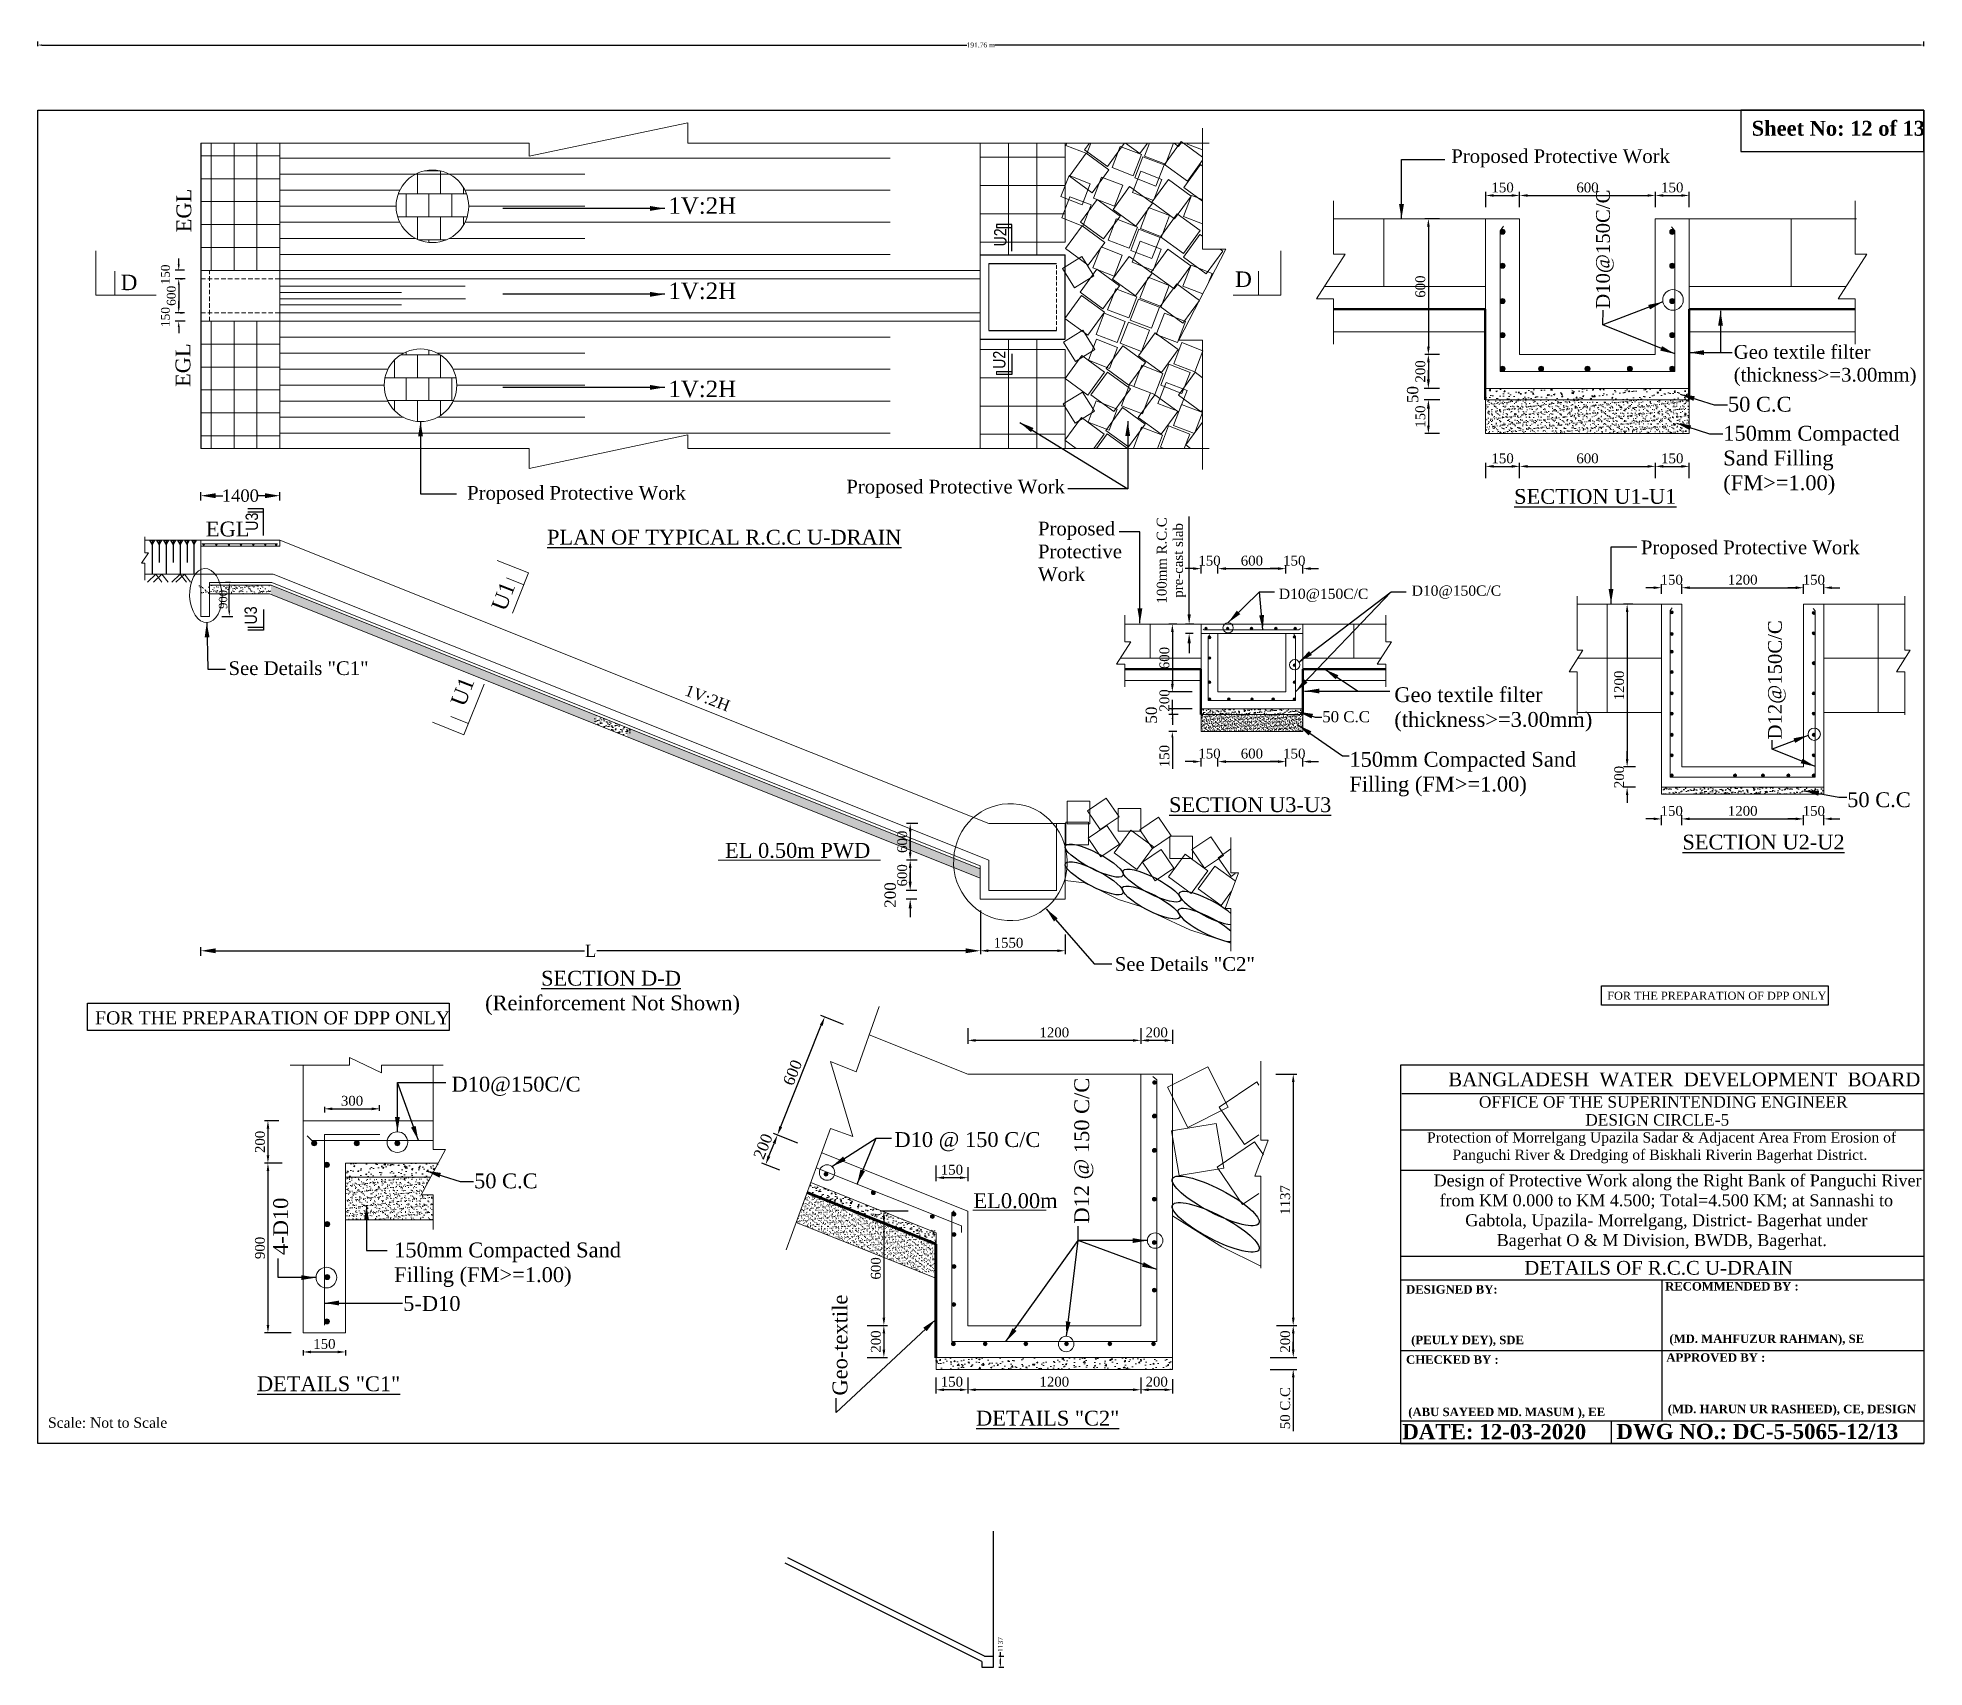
# Model space of a CAD drawing. Header units: metres. Extents: x -1354 to 3686, y -9962 to -7697.
# Drawn here: x 1433 to 1624.8, y -9069.9 to -8904.2 of the extents above; entities that cross this region are included whole.
import ezdxf
from ezdxf.enums import TextEntityAlignment as Align

# ---------------------------------------------------------------- set-up
doc = ezdxf.new("R2010")
doc.units = ezdxf.units.M
doc.linetypes.add('DASHEDX2', pattern=[38.1, 25.4, -12.7])
doc.layers.add('Blocks', color=11, linetype='Continuous', lineweight=9)
doc.layers.add('Layer1', color=7, linetype='Continuous', lineweight=13)
doc.layers.add('LINE', color=7, linetype='Continuous')
doc.styles.add('Kazi_T_H', font='timesbd.ttf')
doc.styles.get("Standard").update_dxf_attribs({"font": 'times.ttf'})
doc.styles.add('TIMES', font='ARIALN.TTF')
doc.dimstyles.get("Standard").update_dxf_attribs({"dimtxt": 0.5, "dimasz": 0.4075, "dimexe": 0.364, "dimexo": 0.219, "dimgap": 0.09, "dimtad": 0, "dimdec": 0, "dimlfac": 1000, "dimzin": 0, "dimdsep": 46, "dimtxsty": 'Standard', "dimcen": 0.09, "dimadec": 0, "dimazin": 0, "dimtfac": 1, "dimtdec": 0, "dimtofl": 0, "dimtmove": 0, "dimatfit": 3, "dimfxl": 1, "dimtolj": 1, "dimtzin": 0, "dimarcsym": 0})
pattern_1 = [(50, (1603.2644, -9579.1196), (1.4665866, -0.1283096), [0.1533525, -1.6868775]), (355, (1603.2644, -9579.1196), (-0.2837047, 1.538006), [0.122682, -1.349502]), (100.451, (1603.3866, -9579.1303), (1.182887, 1.4096893), [0.1303295, -1.4336245]), (46.1842, (1603.2644, -9578.7107), (2.1821863, -0.3384407), [0.230029, -2.530316]), (96.6356, (1603.4463, -9578.7389), (1.911104, 1.991776), [0.195494, -2.150437]), (351.184, (1603.2644, -9578.7107), (1.911107, 1.991772), [0.184023, -2.024253]), (21, (1603.4689, -9578.8129), (1.2204998, -0.8232374), [0.1533525, -1.6868775]), (326, (1603.4689, -9578.8129), (0.4975063, 1.482713), [0.122682, -1.349502]), (71.4514, (1603.5706, -9578.8815), (1.7180028, 0.659479), [0.1303295, -1.4336245]), (37.5, (1603.2644, -9579.1196), (0.02486326, 0.68066806), [0, -1.3331444, 0, -1.369949, 0, -1.3546137]), (7.5, (1603.2644, -9579.1196), (0.5378983, 0.8064536), [0, -0.7810754, 0, -1.3024739, 0, -0.51628675]), (327.5, (1602.80844, -9579.1196), (1.0915043, -0.0461164), [0, -0.511175, 0, -1.594866, 0, -2.1162645]), (317.5, (1602.604, -9579.1196), (1.1924399, 0.2046833), [0, -0.6645275, 0, -1.0591546, 0, -1.5028545])]
pattern_2 = [(37.5, (1603.2644, -9579.1196), (-0.01840036, 0.56282522), [0, -0.443992, 0, -0.49657, 0, -0.4746625]), (7.5, (1603.2644, -9579.1196), (0.5169518, 0.8243489), [0, -0.239522, 0, -0.400177, 0, -0.1533525]), (327.5, (1602.9051, -9579.1196), (0.90964123, 0.00165276), [0, -0.14605, 0, -0.52578, 0, -0.686435]), (317.5, (1602.9051, -9579.1196), (0.8780899, 0.2563687), [0, -0.073025, 0, -0.344678, 0, -0.394335])]
pattern_3 = [(50, (1647.3204, -9564.1448), (1.4665866, -0.1283096), [0.1533525, -1.6868775]), (355, (1647.3204, -9564.1448), (-0.2837047, 1.538006), [0.122682, -1.349502]), (100.451, (1647.4427, -9564.1555), (1.182887, 1.4096893), [0.1303295, -1.4336245]), (46.1842, (1647.3204, -9563.7359), (2.182186, -0.338441), [0.230029, -2.530316]), (96.6356, (1647.5023, -9563.764), (1.911104, 1.991776), [0.195494, -2.150437]), (351.184, (1647.3204, -9563.736), (1.911107, 1.991772), [0.184023, -2.024253]), (21, (1647.5249, -9563.8381), (1.2204998, -0.8232374), [0.1533525, -1.6868775]), (326, (1647.5249, -9563.8381), (0.4975063, 1.482713), [0.122682, -1.349502]), (71.4514, (1647.6266, -9563.9067), (1.7180028, 0.659479), [0.1303295, -1.4336245]), (37.5, (1647.32045, -9564.14483), (0.02486326, 0.68066806), [0, -1.3331444, 0, -1.369949, 0, -1.3546137]), (7.5, (1647.32045, -9564.1448), (0.5378983, 0.8064536), [0, -0.7810754, 0, -1.3024739, 0, -0.5162867]), (327.5, (1646.8645, -9564.14483), (1.0915043, -0.0461164), [0, -0.511175, 0, -1.594866, 0, -2.1162645]), (317.5, (1646.66, -9564.1448), (1.1924399, 0.2046833), [0, -0.6645275, 0, -1.0591546, 0, -1.5028545])]
pattern_4 = [(37.5, (1647.32045, -9564.14483), (-0.01840036, 0.56282522), [0, -0.443992, 0, -0.49657, 0, -0.4746625]), (7.5, (1647.32045, -9564.1448), (0.5169518, 0.8243489), [0, -0.239522, 0, -0.400177, 0, -0.1533525]), (327.5, (1646.96117, -9564.14483), (0.90964123, 0.00165276), [0, -0.14605, 0, -0.52578, 0, -0.686435]), (317.5, (1646.9612, -9564.1448), (0.8780899, 0.2563687), [0, -0.073025, 0, -0.344678, 0, -0.394335])]
pattern_5 = [(50, (1616.0318, -9363.9853), (0.879952, -0.0769858), [0.0920115, -1.0121265]), (355, (1616.0318, -9363.9853), (-0.1702228, 0.9228036), [0.0736092, -0.8097012]), (100.451, (1616.1051, -9363.9917), (0.7097323, 0.8458136), [0.0781977, -0.8601747]), (46.1842, (1616.0318, -9363.7399), (1.3093118, -0.2030644), [0.1380173, -1.5181897]), (96.6356, (1616.1409, -9363.7568), (1.1466625, 1.1950654), [0.1172965, -1.290262]), (351.184, (1616.0318, -9363.7399), (1.1466642, 1.1950633), [0.110414, -1.214552]), (21, (1616.1545, -9363.80126), (0.7322999, -0.4939425), [0.0920115, -1.0121265]), (326, (1616.1545, -9363.8013), (0.2985038, 0.8896279), [0.0736092, -0.8097012]), (71.4514, (1616.2155, -9363.8424), (1.0308017, 0.3956874), [0.0781977, -0.8601747]), (37.5, (1616.0318, -9363.98528), (0.01491795, 0.40840084), [0, -0.79988664, 0, -0.8219694, 0, -0.81276825]), (7.5, (1616.0318, -9363.9853), (0.32273897, 0.4838722), [0, -0.46864524, 0, -0.78148434, 0, -0.30977205]), (327.5, (1615.7582, -9363.98528), (0.65490257, -0.02766983), [0, -0.306705, 0, -0.9569196, 0, -1.2697587]), (317.5, (1615.6355, -9363.9853), (0.71546395, 0.12280995), [0, -0.3987165, 0, -0.6354928, 0, -0.9017127])]
pattern_6 = [(50, (1562.816, -9292.0952), (0.7332933, -0.0641548), [0.0766762, -0.8434387]), (355, (1562.816, -9292.0952), (-0.1418524, 0.769003), [0.061341, -0.674751]), (100.451, (1562.8771, -9292.10055), (0.5914436, 0.7048447), [0.0651647, -0.7168122]), (46.1842, (1562.816, -9291.8907), (1.0910931, -0.1692204), [0.1150144, -1.265158]), (96.6356, (1562.9069, -9291.9048), (0.955552, 0.995888), [0.097747, -1.0752184]), (351.184, (1562.816, -9291.8907), (0.9555535, 0.995886), [0.0920115, -1.0121265]), (21, (1562.91825, -9291.94185), (0.6102499, -0.4116187), [0.0766762, -0.8434387]), (326, (1562.91825, -9291.94185), (0.2487532, 0.7413566), [0.061341, -0.674751]), (71.4514, (1562.9691, -9291.97615), (0.8590014, 0.3297395), [0.0651647, -0.7168122]), (37.5, (1562.81602, -9292.0952), (0.01243163, 0.34033403), [0, -0.6665722, 0, -0.6849745, 0, -0.6773069]), (7.5, (1562.81602, -9292.0952), (0.26894914, 0.4032268), [0, -0.3905377, 0, -0.65123695, 0, -0.25814338]), (327.5, (1562.58804, -9292.0952), (0.54575215, -0.0230582), [0, -0.2555875, 0, -0.797433, 0, -1.05813225]), (317.5, (1562.4858, -9292.0952), (0.59621996, 0.1023416), [0, -0.33226375, 0, -0.5295773, 0, -0.75142725])]
pattern_7 = [(37.5, (1562.81602, -9292.0952), (-0.00920018, 0.28141261), [0, -0.221996, 0, -0.248285, 0, -0.23733125]), (7.5, (1562.81602, -9292.0952), (0.2584759, 0.41217443), [0, -0.119761, 0, -0.2000885, 0, -0.07667625]), (327.5, (1562.63638, -9292.0952), (0.45482061, 0.00082638), [0, -0.073025, 0, -0.26289, 0, -0.3432175]), (317.5, (1562.63638, -9292.0952), (0.43904496, 0.12818436), [0, -0.0365125, 0, -0.172339, 0, -0.1971675])]
pattern_8 = [(37.5, (1600.14405, -9607.9123), (-0.01840036, 0.56282522), [0, -0.443992, 0, -0.49657, 0, -0.4746625]), (7.5, (1600.14405, -9607.9123), (0.5169518, 0.8243489), [0, -0.239522, 0, -0.400177, 0, -0.1533525]), (327.5, (1599.78476, -9607.9123), (0.90964123, 0.00165276), [0, -0.14605, 0, -0.52578, 0, -0.686435]), (317.5, (1599.7848, -9607.9123), (0.8780899, 0.2563687), [0, -0.073025, 0, -0.344678, 0, -0.394335])]
pattern_9 = [(37.5, (1600.14405, -9612.56576), (-0.01840036, 0.56282522), [0, -0.443992, 0, -0.49657, 0, -0.4746625]), (7.5, (1600.14405, -9612.5658), (0.5169518, 0.8243489), [0, -0.239522, 0, -0.400177, 0, -0.1533525]), (327.5, (1599.78476, -9612.56576), (0.90964123, 0.00165276), [0, -0.14605, 0, -0.52578, 0, -0.686435]), (317.5, (1599.7848, -9612.5658), (0.8780899, 0.2563687), [0, -0.073025, 0, -0.344678, 0, -0.394335])]
pattern_10 = [(50, (1580.4114, -9414.1174), (1.09994, -0.0962322), [0.1150144, -1.265158]), (355, (1580.4114, -9414.1174), (-0.2127786, 1.1535045), [0.0920115, -1.0121265]), (100.451, (1580.5031, -9414.1254), (0.8871654, 1.057267), [0.097747, -1.0752184]), (46.1842, (1580.4114, -9413.8107), (1.6366397, -0.2538306), [0.1725216, -1.897737]), (96.6356, (1580.5478, -9413.8319), (1.433328, 1.493832), [0.146621, -1.6128276]), (351.184, (1580.4114, -9413.8107), (1.43333, 1.493829), [0.138017, -1.51819]), (21, (1580.56475, -9413.8874), (0.9153748, -0.617428), [0.1150144, -1.265158]), (326, (1580.5647, -9413.8874), (0.3731297, 1.112035), [0.0920115, -1.0121265]), (71.4514, (1580.641, -9413.9388), (1.288502, 0.4946093), [0.097747, -1.0752184]), (37.5, (1580.4114, -9414.1174), (0.01864744, 0.51050105), [0, -0.9998583, 0, -1.02746175, 0, -1.0159603]), (7.5, (1580.4114, -9414.1174), (0.4034237, 0.6048402), [0, -0.58580655, 0, -0.9768554, 0, -0.3872151]), (327.5, (1580.0694, -9414.1174), (0.8186282, -0.0345873), [0, -0.3833813, 0, -1.1961495, 0, -1.5871984]), (317.5, (1579.9161, -9414.1174), (0.8943299, 0.1535124), [0, -0.4983956, 0, -0.794366, 0, -1.1271409])]
pattern_11 = [(37.5, (1580.4114, -9414.1174), (-0.01380027, 0.42211892), [0, -0.332994, 0, -0.3724275, 0, -0.35599687]), (7.5, (1580.4114, -9414.1174), (0.3877138, 0.61826165), [0, -0.1796415, 0, -0.30013275, 0, -0.11501438]), (327.5, (1580.14193, -9414.1174), (0.68223092, 0.00123957), [0, -0.1095375, 0, -0.394335, 0, -0.51482625]), (317.5, (1580.14193, -9414.1174), (0.6585674, 0.1922765), [0, -0.05476875, 0, -0.2585085, 0, -0.29575125])]
pattern_12 = [(50, (1591.0761, -9539.3468), (1.4665866, -0.1283096), [0.1533525, -1.6868775]), (355, (1591.0761, -9539.3468), (-0.2837047, 1.538006), [0.122682, -1.349502]), (100.451, (1591.1983, -9539.3575), (1.182887, 1.4096893), [0.1303295, -1.4336245]), (46.1842, (1591.076, -9538.9378), (2.182186, -0.338441), [0.230029, -2.530316]), (96.6356, (1591.258, -9538.966), (1.911104, 1.991776), [0.195494, -2.150437]), (351.184, (1591.076, -9538.9378), (1.911107, 1.991772), [0.184023, -2.024253]), (21, (1591.2806, -9539.0401), (1.2204998, -0.8232374), [0.1533525, -1.6868775]), (326, (1591.2806, -9539.04), (0.4975063, 1.482713), [0.122682, -1.349502]), (71.4514, (1591.3823, -9539.1087), (1.7180028, 0.659479), [0.1303295, -1.4336245]), (37.5, (1591.0761, -9539.3468), (0.02486326, 0.68066806), [0, -1.3331444, 0, -1.369949, 0, -1.3546137]), (7.5, (1591.0761, -9539.3468), (0.5378983, 0.8064536), [0, -0.7810754, 0, -1.3024739, 0, -0.5162867]), (327.5, (1590.6201, -9539.3468), (1.0915043, -0.0461164), [0, -0.511175, 0, -1.594866, 0, -2.1162645]), (317.5, (1590.4156, -9539.3468), (1.19244, 0.2046833), [0, -0.6645275, 0, -1.0591546, 0, -1.5028545])]
pattern_13 = [(50, (1603.7277, -9363.9853), (0.879952, -0.0769858), [0.0920115, -1.0121265]), (355, (1603.7277, -9363.9853), (-0.1702228, 0.9228036), [0.0736092, -0.8097012]), (100.451, (1603.801, -9363.9917), (0.7097323, 0.8458136), [0.0781977, -0.8601747]), (46.1842, (1603.7277, -9363.7399), (1.3093118, -0.2030644), [0.1380173, -1.5181897]), (96.6356, (1603.8368, -9363.7568), (1.1466625, 1.1950654), [0.1172965, -1.290262]), (351.184, (1603.7277, -9363.7399), (1.1466642, 1.1950633), [0.110414, -1.214552]), (21, (1603.8504, -9363.80126), (0.7322999, -0.4939425), [0.0920115, -1.0121265]), (326, (1603.8504, -9363.8013), (0.2985038, 0.8896279), [0.0736092, -0.8097012]), (71.4514, (1603.9114, -9363.8424), (1.0308017, 0.3956874), [0.0781977, -0.8601747]), (37.5, (1603.7277, -9363.98528), (0.01491795, 0.40840084), [0, -0.79988664, 0, -0.8219694, 0, -0.81276825]), (7.5, (1603.7277, -9363.9853), (0.32273897, 0.4838722), [0, -0.46864524, 0, -0.78148434, 0, -0.30977205]), (327.5, (1603.45412, -9363.98528), (0.65490257, -0.02766983), [0, -0.306705, 0, -0.9569196, 0, -1.2697587]), (317.5, (1603.33144, -9363.9853), (0.71546395, 0.12280995), [0, -0.3987165, 0, -0.6354928, 0, -0.9017127])]

msp = doc.modelspace()

# ---------------------------------------------------------------- texts
at = {"color": 7, "linetype": 'ByBlock', "lineweight": 30, "insert": (1607.287981, -8912.668445), "char_height": 1.51160635, "width": 80.81663148, "attachment_point": 1}
msp.add_mtext('{\\fTimes New Roman|b1|i0|c0|p18;Sheet No: 12 of 13}', dxfattribs=at)
at = {"color": 0, "linetype": 'ByBlock', "lineweight": 30, "ltscale": 0.5, "attachment_point": 1}
for s, insert, char_height, width in [('Proposed Protective Work', (1576.750896, -8915.559517), 1.39465363, 72.91423283), ('Proposed Protective Work', (1576.750896, -8915.559517), 1.39465363, 72.91423283), ('D', (1441.45901, -8928.317425), 1.568985, 53.38644999), ('D', (1441.45901, -8928.317425), 1.568985, 53.38644999), ('D', (1554.763981, -8927.986577), 1.568985, 53.38644999), ('D', (1554.763981, -8927.986577), 1.568985, 53.38644999), ('Geo textile filter\\P(thickness>=3.00mm) ', (1605.467922, -8935.468135), 1.39465363, 72.91423283), ('Geo textile filter\\P(thickness>=3.00mm) ', (1605.467922, -8935.468135), 1.39465363, 72.91423283), ('50 C.C', (1604.878542, -8940.732105), 1.5104099, 91.1268782), ('50 C.C', (1604.878542, -8940.732105), 1.5104099, 91.1268782), ('150mm Compacted\\PSand Filling\\P(FM>=1.00)', (1604.403302, -8943.68352), 1.51040988, 91.1268782), ('150mm Compacted\\PSand Filling\\P(FM>=1.00)', (1604.403302, -8943.68352), 1.51040988, 91.1268782), ('Proposed Protective Work', (1515.244627, -8949.168263), 1.39465363, 72.91423283), ('Proposed Protective Work', (1515.244627, -8949.168263), 1.39465363, 72.91423283), ('Proposed Protective Work', (1476.69425, -8949.800243), 1.39465363, 72.91423283), ('Proposed Protective Work', (1476.69425, -8949.800243), 1.39465363, 72.91423283), ('{\\LSECTION U1-U1}', (1583.140351, -8950.110744), 1.50622592, 66.12756405), ('{\\LSECTION U1-U1}', (1583.140351, -8950.110744), 1.50622592, 66.12756405), ('Proposed\\PProtective\\PWork', (1534.732331, -8953.434509), 1.3946536, 72.91423283), ('Proposed\\PProtective\\PWork', (1534.732331, -8953.434509), 1.3946536, 72.91423283), ('EGL', (1450.127177, -8953.423113), 1.5104099, 87.17156097), ('EGL', (1450.127177, -8953.423113), 1.5104099, 87.17156097), ('{\\LPLAN OF TYPICAL R.C.C U-DRAIN}', (1484.813921, -8954.256888), 1.50622592, 66.12756405), ('{\\LPLAN OF TYPICAL R.C.C U-DRAIN}', (1484.813921, -8954.256888), 1.50622592, 66.12756405), ('Proposed Protective Work', (1596.028429, -8955.345343), 1.39465363, 72.91423283), ('Proposed Protective Work', (1596.028429, -8955.345343), 1.39465363, 72.91423283), ('D10@150C/C', (1559.222324, -8960.247163), 1.0459902, 54.68567462), ('D10@150C/C', (1559.222324, -8960.247163), 1.0459902, 54.68567462), ('D10@150C/C', (1572.726088, -8959.924893), 1.0459902, 54.68567462), ('D10@150C/C', (1572.726088, -8959.924893), 1.0459902, 54.68567462), ('See Details "C1"', (1452.434999, -8967.62998), 1.39465363, 72.91423283), ('See Details "C1"', (1452.434999, -8967.62998), 1.39465363, 72.91423283), ('Geo textile filter\\P(thickness>=3.00mm) ', (1570.963495, -8970.269471), 1.51040988, 91.1268782), ('Geo textile filter\\P(thickness>=3.00mm) ', (1570.963495, -8970.269471), 1.51040988, 91.1268782), ('50 C.C', (1563.633145, -8972.699431), 1.1328074, 68.34515865), ('50 C.C', (1563.633145, -8972.699431), 1.1328074, 68.34515865), ('150mm Compacted Sand\\PFilling (FM>=1.00)', (1566.390223, -8976.8453), 1.51040988, 91.1268782), ('150mm Compacted Sand\\PFilling (FM>=1.00)', (1566.390223, -8976.8453), 1.51040988, 91.1268782), ('{\\LSECTION U3-U3}', (1548.053353, -8981.459204), 1.50622592, 66.12756405), ('{\\LSECTION U3-U3}', (1548.053353, -8981.459204), 1.50622592, 66.12756405), ('50 C.C', (1617.000269, -8980.952783), 1.5104099, 91.1268782), ('50 C.C', (1617.000269, -8980.952783), 1.5104099, 91.1268782), ('{\\LSECTION U2-U2}', (1600.246328, -8985.261093), 1.50622592, 66.12756405), ('{\\LSECTION U2-U2}', (1600.246328, -8985.261093), 1.50622592, 66.12756405), ('EL 0.50m PWD ', (1502.910953, -8986.107948), 1.51040988, 87.17156097), ('EL 0.50m PWD ', (1502.910953, -8986.107948), 1.51040988, 87.17156097), ('          {\\LSECTION D-D\\P}(Reinforcement Not Shown)', (1478.523698, -8999.107462), 1.50622592, 66.12756405), ('          {\\LSECTION D-D\\P}(Reinforcement Not Shown)', (1478.523698, -8999.107462), 1.50622592, 66.12756405), ('See Details "C2"', (1542.542496, -8997.717582), 1.39465363, 72.91423283), ('See Details "C2"', (1542.542496, -8997.717582), 1.39465363, 72.91423283), ('D10@150C/C', (1475.105928, -9009.880833), 1.5104099, 91.1268782), ('D10@150C/C', (1475.105928, -9009.880833), 1.5104099, 91.1268782), ('D10 @ 150 C/C', (1520.136359, -9015.512878), 1.51040988, 91.1268782), ('D10 @ 150 C/C', (1520.136359, -9015.512878), 1.51040988, 91.1268782), ('50 C.C', (1477.395296, -9019.717808), 1.5104099, 91.1268782), ('50 C.C', (1477.395296, -9019.717808), 1.5104099, 91.1268782), ('EL0.00m', (1528.171767, -9021.731853), 1.5104099, 91.1268782), ('150mm Compacted Sand\\PFilling (FM>=1.00)', (1469.273385, -9026.73753), 1.51040988, 91.1268782), ('150mm Compacted Sand\\PFilling (FM>=1.00)', (1469.273385, -9026.73753), 1.51040988, 91.1268782), ('5-D10', (1470.190992, -9032.186005), 1.5104099, 91.1268782), ('5-D10', (1470.190992, -9032.186005), 1.5104099, 91.1268782), ('{\\LDETAILS "C1"}', (1455.329097, -9040.352274), 1.50622592, 66.12756405), ('{\\LDETAILS "C1"}', (1455.329097, -9040.352274), 1.50622592, 66.12756405), ('{\\LDETAILS "C2"}', (1528.437662, -9043.847761), 1.50622592, 66.12756405), ('{\\LDETAILS "C2"}', (1528.437662, -9043.847761), 1.50622592, 66.12756405)]:
    msp.add_mtext(s, dxfattribs=dict(at, insert=insert, char_height=char_height, width=width))
for s, insert, char_height, width, rotation in [('EGL', (1447.138679, -8924.005041), 1.5104099, 87.17156097, 90), ('EGL', (1447.138679, -8924.005041), 1.5104099, 87.17156097, 90), ('D10@150C/C', (1591.476111, -8931.782787), 1.3946536, 72.91423283, 90), ('D10@150C/C', (1591.476111, -8931.782787), 1.3946536, 72.91423283, 90), ('EGL', (1447.043234, -8939.733444), 1.5104099, 87.17156097, 90), ('EGL', (1447.043234, -8939.733444), 1.5104099, 87.17156097, 90), ('U1', (1479.109349, -8962.070157), 1.5689853, 53.38644999, 68.68559263), ('U1', (1479.109349, -8962.070157), 1.5689853, 53.38644999, 68.68559263), ('D12@150C/C', (1608.95881, -8975.583192), 1.3946536, 72.91423283, 90), ('D12@150C/C', (1608.95881, -8975.583192), 1.3946536, 72.91423283, 90), ('U1', (1474.955856, -8971.77436), 1.5689853, 53.38644999, 68.68559263), ('U1', (1474.955856, -8971.77436), 1.5689853, 53.38644999, 68.68559263), ('D12 @ 150 C/C', (1538.423488, -9024.820294), 1.51040988, 91.1268782, 90), ('D12 @ 150 C/C', (1538.423488, -9024.820294), 1.51040988, 91.1268782, 90), ('4-D10', (1456.979071, -9028.007106), 1.5104099, 91.1268782, 90), ('4-D10', (1456.979071, -9028.007106), 1.5104099, 91.1268782, 90), ('Geo-textile', (1513.843463, -9042.30088), 1.51040988, 91.1268782, 90), ('Geo-textile', (1513.843463, -9042.30088), 1.51040988, 91.1268782, 90)]:
    msp.add_mtext(s, dxfattribs=dict(at, insert=insert, char_height=char_height, width=width, rotation=rotation))
at = {"layer": 'Blocks', "color": 0, "lineweight": 30, "ltscale": 0.5}
for p in [(1497.159047, -8922.124019), (1497.159047, -8930.791063), (1497.159047, -8940.765034)]:
    msp.add_text('1V:2H ', height=1.6735844, dxfattribs=at).set_placement(p)
at = {"layer": 'Blocks', "color": 0, "lineweight": 30, "ltscale": 0.5, "char_height": 1.15, "attachment_point": 5}
for s, insert, rotation in [('\\A1;50', (1572.828288, -8940.507822), 90), ('\\A1;50', (1572.828288, -8940.507822), 90), ('\\A1;50', (1546.259924, -8973.105562), 90), ('\\A1;50', (1546.259924, -8973.105562), 90), ('\\A1;200', (1519.711723, -8991.397855), 90), ('\\A1;200', (1519.711723, -8991.397855), 90), ('\\A1;600', (1509.779629, -9009.456895), 68.19859051), ('\\A1;600', (1509.779629, -9009.456895), 68.19859051), ('\\A1;200', (1506.776588, -9016.9645), 68.19859051), ('\\A1;200', (1506.776588, -9016.9645), 68.19859051)]:
    msp.add_mtext(s, dxfattribs=dict(at, insert=insert, rotation=rotation))
at = {"layer": 'Layer1', "color": 7, "lineweight": 30, "attachment_point": 1, "style": 'TIMES'}
for s, insert, char_height, width, rotation in [('U2', (1530.269196, -8925.444411), 1.2570075, 2.67428346, 90), ('U2', (1530.269196, -8925.444411), 1.2570075, 2.67428346, 90), ('U2', (1530.160733, -8937.894484), 1.2570075, 2.67428346, 90), ('U2', (1530.160733, -8937.894484), 1.2570075, 2.67428346, 90), ('U3', (1454.171552, -8954.3568), 1.2570075, 2.67428346, 90), ('U3', (1454.171552, -8954.3568), 1.2570075, 2.67428346, 90), ('U3', (1454.06309, -8963.889077), 1.2570075, 2.67428346, 90), ('U3', (1454.06309, -8963.889077), 1.2570075, 2.67428346, 90), ('{\\fTimes New Roman|b0|i0|c0|p18;\\C0;1V:2H}', (1499.132063, -8969.969451), 1.15225687, 11.36506851, 338.79628874)]:
    msp.add_mtext(s, dxfattribs=dict(at, insert=insert, char_height=char_height, width=width, rotation=rotation))
at = {"layer": 'LINE', "color": 0, "linetype": 'ByBlock', "lineweight": -3, "ltscale": 0.5}
for s, height, p in [('BANGLADESH  WATER  DEVELOPMENT  BOARD', 1.39826756, (1600.4443, -9010.848726)), ('OFFICE OF THE SUPERINTENDING ENGINEER', 1.16624531, (1598.301113, -9013.025742)), ('DESIGN CIRCLE-5', 1.16624531, (1597.68716, -9014.849801)), ('DETAILS OF R.C.C U-DRAIN ', 1.39949437, (1598.085252, -9030.009372)), ('DETAILS OF R.C.C U-DRAIN ', 1.39949437, (1598.085252, -9030.009372))]:
    msp.add_text(s, height=height, dxfattribs=at).set_placement(p, align=Align.CENTER)
at = {"layer": 'LINE', "color": 0, "linetype": 'ByBlock', "lineweight": -3, "ltscale": 0.5, "style": 'Kazi_T_H'}
for s, height, p in [('DESIGNED BY:', 0.8567796, (1572.149666, -9031.935166)), ('DESIGNED BY:', 0.8567796, (1572.149666, -9031.935166)), ('RECOMMENDED BY :', 0.8567796, (1598.48377, -9031.618942)), ('RECOMMENDED BY :', 0.8567796, (1598.48377, -9031.618942)), ('(PEULY DEY), SDE', 0.8567796, (1572.673224, -9037.076499)), ('(PEULY DEY), SDE', 0.8567796, (1572.673224, -9037.076499)), ('(MD. MAHFUZUR RAHMAN), SE ', 0.8567796, (1598.92293, -9036.953918)), ('(MD. MAHFUZUR RAHMAN), SE ', 0.8567796, (1598.92293, -9036.953918)), ('CHECKED BY :', 0.8567796, (1572.149666, -9039.074996)), ('CHECKED BY :', 0.8567796, (1572.149666, -9039.074996)), ('APPROVED BY :', 0.8567796, (1598.613485, -9038.865598)), ('APPROVED BY :', 0.8567796, (1598.613485, -9038.865598)), ('(ABU SAYEED MD. MASUM ), EE', 0.8567796, (1572.375869, -9044.395152)), ('(MD. HARUN UR RASHEED), CE, DESIGN', 0.8567796, (1598.762711, -9044.09839)), ('DATE: 12-03-2020', 1.54220327, (1571.765025, -9046.739441)), ('DATE: 12-03-2020', 1.54220327, (1571.765025, -9046.739441)), ('DWG NO.: DC-5-5065-12/13', 1.54220327, (1593.532237, -9046.723876))]:
    msp.add_text(s, height=height, dxfattribs=at).set_placement(p)
at = {"layer": 'LINE', "color": 0, "linetype": 'ByBlock', "lineweight": 30, "ltscale": 0.5, "insert": (1592.605167, -9001.229565), "char_height": 0.82357735, "width": 80.56705505, "attachment_point": 1}
msp.add_mtext('\\pi-812,l812,t405.9,812;FOR THE PREPARATION OF DPP ONLY', dxfattribs=at)
at = {"layer": 'LINE', "lineweight": 50, "ltscale": 0.5, "insert": (1438.859722, -9003.219452), "char_height": 1.33388589, "width": 94.62021376, "attachment_point": 1}
msp.add_mtext('\\pi-812,l812,t405.9,812;FOR THE PREPARATION OF DPP ONLY', dxfattribs=at)
msp.add_mtext('\\pi-812,l812,t405.9,812;FOR THE PREPARATION OF DPP ONLY', dxfattribs=at)
at = {"layer": 'LINE', "color": 0, "linetype": 'ByBlock', "lineweight": 40, "ltscale": 0.5, "insert": (1597.960097, -9015.525633), "char_height": 0.9, "width": 51.79341301, "attachment_point": 2}
msp.add_mtext('{\\fTimes New Roman|b1|i0|c0|p18; \\fTimes New Roman|b0|i0|c0|p18;\\H1.17x;Protection of Morrelgang Upazila Sadar & Adjacent Area From Erosion of Panguchi River & Dredging of Biskhali Riverin Bagerhat District.}', dxfattribs=at)
at = {"layer": 'LINE', "color": 0, "linetype": 'ByBlock', "lineweight": -3, "ltscale": 0.5, "insert": (1598.151623, -9019.81786), "char_height": 1.21400201, "width": 53.05208008, "attachment_point": 2}
msp.add_mtext('       Design of Protective Work along the Right Bank of Panguchi River    \\P  from KM 0.000 to KM 4.500; Total=4.500 KM; at Sannashi to \\P  Gabtola, Upazila- Morrelgang, District- Bagerhat under \\PBagerhat O & M Division, BWDB, Bagerhat.', dxfattribs=at)
at = {"layer": 'LINE', "color": 7, "linetype": 'ByBlock', "lineweight": 30, "ltscale": 0.5, "insert": (1434.07958, -9044.529768), "char_height": 1.05079669, "width": 22.07094927, "attachment_point": 1}
msp.add_mtext('Scale: Not to Scale', dxfattribs=at)
msp.add_mtext('Scale: Not to Scale', dxfattribs=at)

# ---------------------------------------------------------------- blocks, each defined once
blk = doc.blocks.new('*D191')
at = {"layer": 'Blocks', "color": 0, "lineweight": -2, "ltscale": 0.5}
for p, q in [((1433.04, -8905.08), (1433.04, -8904.6)), ((1624.79, -8905.08), (1624.79, -8904.6))]:
    blk.add_line(p, q, dxfattribs=at)
at = {"layer": 'Blocks', "color": 0, "linetype": 'ByBlock', "lineweight": -2, "ltscale": 0.5}
for p, q in [((1433.44, -8904.96), (1527.48, -8904.96)), ((1624.39, -8904.96), (1530.35, -8904.96))]:
    blk.add_line(p, q, dxfattribs=at)
at = {"layer": 'Blocks', "color": 0, "linetype": 'ByBlock', "lineweight": -3, "ltscale": 0.5}
for points in [[(1433.44, -8904.89), (1433.44, -8905.03), (1433.04, -8904.96)], [(1624.39, -8904.89), (1624.39, -8905.03), (1624.79, -8904.96)]]:
    blk.add_solid(points, dxfattribs=at)
at = {"layer": 'Defpoints', "color": 0, "linetype": 'ByBlock', "lineweight": -3, "ltscale": 0.5}
for p in [(1624.79, -8904.96), (1433.04, -8911.59), (1624.79, -8911.59)]:
    blk.add_point(p, dxfattribs=at)
at = {"layer": 'Blocks', "color": 0, "linetype": 'ByBlock', "lineweight": -2, "ltscale": 0.5, "insert": (1528.91, -8904.96), "char_height": 0.5, "attachment_point": 5}
blk.add_mtext('\\A1;191.76 m', dxfattribs=at)
blk = doc.blocks.new('*D192')
at = {"layer": 'Blocks', "color": 0, "lineweight": -2, "ltscale": 0.5}
for p, q in [((1580.25, -8921.45), (1580.25, -8919.9)), ((1581.05, -8920.26), (1582.9, -8920.26)), ((1583.7, -8921.45), (1583.7, -8919.9))]:
    blk.add_line(p, q, dxfattribs=at)
at = {"layer": 'Blocks', "color": 0, "lineweight": -3, "ltscale": 0.5}
for points in [[(1581.05, -8920.13), (1581.05, -8920.39), (1580.25, -8920.26)], [(1582.9, -8920.13), (1582.9, -8920.39), (1583.7, -8920.26)]]:
    blk.add_solid(points, dxfattribs=at)
at = {"layer": 'Defpoints', "color": 0, "lineweight": -3, "ltscale": 0.5}
for p in [(1583.7, -8920.26), (1580.25, -8921.67), (1583.7, -8921.67)]:
    blk.add_point(p, dxfattribs=at)
at = {"layer": 'Blocks', "color": 0, "lineweight": 30, "ltscale": 0.5, "insert": (1581.97, -8919.45), "char_height": 1, "attachment_point": 5}
blk.add_mtext('\\A1;150', dxfattribs=at)
blk = doc.blocks.new('*D193')
at = {"layer": 'Blocks', "color": 0, "lineweight": -2, "ltscale": 0.5}
for p, q in [((1597.5, -8921.45), (1597.5, -8919.9)), ((1598.3, -8920.26), (1600.15, -8920.26)), ((1600.95, -8921.45), (1600.95, -8919.9))]:
    blk.add_line(p, q, dxfattribs=at)
at = {"layer": 'Blocks', "color": 0, "lineweight": -3, "ltscale": 0.5}
for points in [[(1598.3, -8920.13), (1598.3, -8920.39), (1597.5, -8920.26)], [(1600.15, -8920.13), (1600.15, -8920.39), (1600.95, -8920.26)]]:
    blk.add_solid(points, dxfattribs=at)
at = {"layer": 'Defpoints', "color": 0, "lineweight": -3, "ltscale": 0.5}
for p in [(1600.95, -8920.26), (1597.5, -8921.67), (1600.95, -8921.67)]:
    blk.add_point(p, dxfattribs=at)
at = {"layer": 'Blocks', "color": 0, "lineweight": 30, "ltscale": 0.5, "insert": (1599.22, -8919.45), "char_height": 1, "attachment_point": 5}
blk.add_mtext('\\A1;150', dxfattribs=at)
blk = doc.blocks.new('*D194')
at = {"layer": 'Blocks', "color": 0, "lineweight": -2, "ltscale": 0.5}
for p, q in [((1583.7, -8921.45), (1583.7, -8919.9)), ((1584.5, -8920.26), (1596.7, -8920.26)), ((1597.5, -8921.45), (1597.5, -8919.9))]:
    blk.add_line(p, q, dxfattribs=at)
at = {"layer": 'Blocks', "color": 0, "lineweight": -3, "ltscale": 0.5}
for points in [[(1584.5, -8920.13), (1584.5, -8920.39), (1583.7, -8920.26)], [(1596.7, -8920.13), (1596.7, -8920.39), (1597.5, -8920.26)]]:
    blk.add_solid(points, dxfattribs=at)
at = {"layer": 'Defpoints', "color": 0, "lineweight": -3, "ltscale": 0.5}
for p in [(1597.5, -8920.26), (1583.7, -8921.67), (1597.5, -8921.67)]:
    blk.add_point(p, dxfattribs=at)
at = {"layer": 'Blocks', "color": 0, "lineweight": 30, "ltscale": 0.5, "insert": (1590.6, -8919.45), "char_height": 1, "attachment_point": 5}
blk.add_mtext('\\A1;600', dxfattribs=at)
blk = doc.blocks.new('*D195')
at = {"layer": 'Blocks', "color": 0, "lineweight": -2, "ltscale": 0.5}
for p, q in [((1575.54, -8922.63), (1574.06, -8922.63)), ((1574.42, -8923.43), (1574.42, -8935.63)), ((1575.54, -8936.43), (1574.06, -8936.43))]:
    blk.add_line(p, q, dxfattribs=at)
at = {"layer": 'Blocks', "color": 0, "lineweight": -3, "ltscale": 0.5}
for points in [[(1574.29, -8923.43), (1574.56, -8923.43), (1574.42, -8922.63)], [(1574.29, -8935.63), (1574.56, -8935.63), (1574.42, -8936.43)]]:
    blk.add_solid(points, dxfattribs=at)
at = {"layer": 'Defpoints', "color": 0, "lineweight": -3, "ltscale": 0.5}
for p in [(1575.76, -8922.63), (1574.42, -8936.43), (1575.76, -8936.43)]:
    blk.add_point(p, dxfattribs=at)
at = {"layer": 'Blocks', "color": 0, "lineweight": 30, "ltscale": 0.5, "insert": (1573.61, -8929.53), "char_height": 1, "attachment_point": 5, "rotation": 90}
blk.add_mtext('\\A1;600', dxfattribs=at)
blk = doc.blocks.new('*D196')
at = {"layer": 'Blocks', "color": 0, "lineweight": -2, "ltscale": 0.5}
for p, q in [((1575.54, -8936.43), (1574.06, -8936.43)), ((1574.42, -8937.23), (1574.42, -8939.08)), ((1575.54, -8939.88), (1574.06, -8939.88))]:
    blk.add_line(p, q, dxfattribs=at)
at = {"layer": 'Blocks', "color": 0, "lineweight": -3, "ltscale": 0.5}
for points in [[(1574.29, -8937.23), (1574.56, -8937.23), (1574.42, -8936.43)], [(1574.29, -8939.08), (1574.56, -8939.08), (1574.42, -8939.88)]]:
    blk.add_solid(points, dxfattribs=at)
at = {"layer": 'Defpoints', "color": 0, "lineweight": -3, "ltscale": 0.5}
for p in [(1575.76, -8936.43), (1574.42, -8939.88), (1575.76, -8939.88)]:
    blk.add_point(p, dxfattribs=at)
at = {"layer": 'Blocks', "color": 0, "lineweight": 30, "ltscale": 0.5, "insert": (1573.61, -8938.15), "char_height": 1, "attachment_point": 5, "rotation": 90}
blk.add_mtext('\\A1;200', dxfattribs=at)
blk = doc.blocks.new('*D197')
at = {"layer": 'Blocks', "color": 0, "lineweight": -2, "ltscale": 0.5}
for p, q in [((1580.25, -8949), (1580.25, -8947.44)), ((1583.7, -8949), (1583.7, -8947.44)), ((1581.05, -8947.81), (1582.9, -8947.81))]:
    blk.add_line(p, q, dxfattribs=at)
at = {"layer": 'Blocks', "color": 0, "lineweight": -3, "ltscale": 0.5}
for points in [[(1581.05, -8947.67), (1581.05, -8947.94), (1580.25, -8947.81)], [(1582.9, -8947.67), (1582.9, -8947.94), (1583.7, -8947.81)]]:
    blk.add_solid(points, dxfattribs=at)
at = {"layer": 'Defpoints', "color": 0, "lineweight": -3, "ltscale": 0.5}
for p in [(1580.25, -8949.22), (1583.7, -8947.81), (1583.7, -8949.22)]:
    blk.add_point(p, dxfattribs=at)
at = {"layer": 'Blocks', "color": 0, "lineweight": 30, "ltscale": 0.5, "insert": (1581.97, -8947), "char_height": 1, "attachment_point": 5}
blk.add_mtext('\\A1;150', dxfattribs=at)
blk = doc.blocks.new('*D198')
at = {"layer": 'Blocks', "color": 0, "lineweight": -2, "ltscale": 0.5}
for p, q in [((1597.5, -8949), (1597.5, -8947.44)), ((1600.95, -8949), (1600.95, -8947.44)), ((1598.3, -8947.81), (1600.15, -8947.81))]:
    blk.add_line(p, q, dxfattribs=at)
at = {"layer": 'Blocks', "color": 0, "lineweight": -3, "ltscale": 0.5}
for points in [[(1598.3, -8947.67), (1598.3, -8947.94), (1597.5, -8947.81)], [(1600.15, -8947.67), (1600.15, -8947.94), (1600.95, -8947.81)]]:
    blk.add_solid(points, dxfattribs=at)
at = {"layer": 'Defpoints', "color": 0, "lineweight": -3, "ltscale": 0.5}
for p in [(1597.5, -8949.22), (1600.95, -8947.81), (1600.95, -8949.22)]:
    blk.add_point(p, dxfattribs=at)
at = {"layer": 'Blocks', "color": 0, "lineweight": 30, "ltscale": 0.5, "insert": (1599.22, -8947), "char_height": 1, "attachment_point": 5}
blk.add_mtext('\\A1;150', dxfattribs=at)
blk = doc.blocks.new('*D199')
at = {"layer": 'Blocks', "color": 0, "lineweight": -2, "ltscale": 0.5}
for p, q in [((1583.7, -8949), (1583.7, -8947.44)), ((1597.5, -8949), (1597.5, -8947.44)), ((1584.5, -8947.81), (1596.7, -8947.81))]:
    blk.add_line(p, q, dxfattribs=at)
at = {"layer": 'Blocks', "color": 0, "lineweight": -3, "ltscale": 0.5}
for points in [[(1584.5, -8947.67), (1584.5, -8947.94), (1583.7, -8947.81)], [(1596.7, -8947.67), (1596.7, -8947.94), (1597.5, -8947.81)]]:
    blk.add_solid(points, dxfattribs=at)
at = {"layer": 'Defpoints', "color": 0, "lineweight": -3, "ltscale": 0.5}
for p in [(1583.7, -8949.22), (1597.5, -8947.81), (1597.5, -8949.22)]:
    blk.add_point(p, dxfattribs=at)
at = {"layer": 'Blocks', "color": 0, "lineweight": 30, "ltscale": 0.5, "insert": (1590.6, -8947), "char_height": 1, "attachment_point": 5}
blk.add_mtext('\\A1;600', dxfattribs=at)
blk = doc.blocks.new('A$C734E4CAF')
at = {"layer": 'Blocks', "lineweight": 13, "ltscale": 0.002}
h = blk.add_hatch(dxfattribs=at)
h.set_pattern_fill('AR-B88', color=0, scale=0.01, style=0)
h.set_pattern_definition([(0, (108.2436, -569.4196), (0, 2.032), []), (90, (108.2436, -569.4196), (-1.016, 2.032), [2.032, -2.032])])
h.paths.add_polyline_path([(-3.21, 0, 1), (3.21, 0, 1)])
at = {"layer": 'Blocks', "color": 0, "lineweight": 13, "ltscale": 0.05}
blk.add_circle((0, 0), 3.21, dxfattribs=at)
blk = doc.blocks.new('*D200')
at = {"layer": 'Blocks', "color": 0, "lineweight": -2, "ltscale": 0.5}
for p, q in [((1575.54, -8941.03), (1574.06, -8941.03)), ((1574.42, -8941.83), (1574.42, -8943.68)), ((1575.54, -8944.48), (1574.06, -8944.48))]:
    blk.add_line(p, q, dxfattribs=at)
at = {"layer": 'Blocks', "color": 0, "lineweight": -3, "ltscale": 0.5}
for points in [[(1574.29, -8941.83), (1574.56, -8941.83), (1574.42, -8941.03)], [(1574.29, -8943.68), (1574.56, -8943.68), (1574.42, -8944.48)]]:
    blk.add_solid(points, dxfattribs=at)
at = {"layer": 'Defpoints', "color": 0, "lineweight": -3, "ltscale": 0.5}
for p in [(1575.76, -8941.03), (1574.42, -8944.48), (1575.76, -8944.48)]:
    blk.add_point(p, dxfattribs=at)
at = {"layer": 'Blocks', "color": 0, "lineweight": 30, "ltscale": 0.5, "insert": (1573.61, -8942.75), "char_height": 1, "attachment_point": 5, "rotation": 90}
blk.add_mtext('\\A1;150', dxfattribs=at)
blk = doc.blocks.new('*D201')
at = {"layer": 'Blocks', "color": 0, "lineweight": -2, "ltscale": 0.5}
for p, q in [((1460.02, -9037.67), (1460.02, -9038.23)), ((1464.34, -9037.67), (1464.34, -9038.23)), ((1460.82, -9037.87), (1463.54, -9037.87))]:
    blk.add_line(p, q, dxfattribs=at)
at = {"layer": 'Blocks', "color": 0, "lineweight": -3, "ltscale": 0.5}
for points in [[(1460.82, -9037.74), (1460.82, -9038), (1460.02, -9037.87)], [(1463.54, -9037.74), (1463.54, -9038), (1464.34, -9037.87)]]:
    blk.add_solid(points, dxfattribs=at)
at = {"layer": 'Defpoints', "color": 0, "lineweight": -3, "ltscale": 0.5}
for p in [(1460.02, -9037.45), (1464.34, -9037.45), (1464.34, -9037.87)]:
    blk.add_point(p, dxfattribs=at)
at = {"layer": 'Blocks', "color": 0, "lineweight": 30, "ltscale": 0.5, "insert": (1462.18, -9037.06), "char_height": 1, "attachment_point": 5}
blk.add_mtext('\\A1;150', dxfattribs=at)
blk = doc.blocks.new('*D202')
at = {"layer": 'Blocks', "color": 0, "lineweight": -2, "ltscale": 0.5}
for p, q in [((1457.56, -9014.36), (1456.08, -9014.36)), ((1456.44, -9015.16), (1456.44, -9017.87)), ((1457.89, -9018.67), (1456.08, -9018.67))]:
    blk.add_line(p, q, dxfattribs=at)
at = {"layer": 'Blocks', "color": 0, "lineweight": -3, "ltscale": 0.5}
for points in [[(1456.31, -9015.16), (1456.58, -9015.16), (1456.44, -9014.36)], [(1456.31, -9017.87), (1456.58, -9017.87), (1456.44, -9018.67)]]:
    blk.add_solid(points, dxfattribs=at)
at = {"layer": 'Defpoints', "color": 0, "lineweight": -3, "ltscale": 0.5}
for p in [(1457.78, -9014.36), (1456.44, -9018.67), (1458.11, -9018.67)]:
    blk.add_point(p, dxfattribs=at)
at = {"layer": 'Blocks', "color": 0, "lineweight": 30, "ltscale": 0.5, "insert": (1455.64, -9016.51), "char_height": 1, "attachment_point": 5, "rotation": 90}
blk.add_mtext('\\A1;200', dxfattribs=at)
blk = doc.blocks.new('*D203')
at = {"layer": 'Blocks', "color": 0, "lineweight": -2, "ltscale": 0.5}
for p, q in [((1457.56, -9018.67), (1456.08, -9018.67)), ((1456.44, -9019.47), (1456.44, -9035.12)), ((1458.8, -9035.92), (1456.08, -9035.92))]:
    blk.add_line(p, q, dxfattribs=at)
at = {"layer": 'Blocks', "color": 0, "lineweight": -3, "ltscale": 0.5}
for points in [[(1456.31, -9019.47), (1456.58, -9019.47), (1456.44, -9018.67)], [(1456.31, -9035.12), (1456.58, -9035.12), (1456.44, -9035.92)]]:
    blk.add_solid(points, dxfattribs=at)
at = {"layer": 'Defpoints', "color": 0, "lineweight": -3, "ltscale": 0.5}
for p in [(1457.78, -9018.67), (1456.44, -9035.92), (1459.02, -9035.92)]:
    blk.add_point(p, dxfattribs=at)
at = {"layer": 'Blocks', "color": 0, "lineweight": 30, "ltscale": 0.5, "insert": (1455.63, -9027.29), "char_height": 1, "attachment_point": 5, "rotation": 90}
blk.add_mtext('\\A1;900', dxfattribs=at)
blk = doc.blocks.new('*D204')
at = {"layer": 'Blocks', "color": 0, "lineweight": -2, "ltscale": 0.5}
for p, q in [((1467.8, -9013.34), (1467.8, -9012.78)), ((1462.18, -9012.94), (1462.18, -9013.51)), ((1462.98, -9013.14), (1467, -9013.14))]:
    blk.add_line(p, q, dxfattribs=at)
at = {"layer": 'Blocks', "color": 0, "lineweight": -3, "ltscale": 0.5}
for points in [[(1462.98, -9013.01), (1462.98, -9013.28), (1462.18, -9013.14)], [(1467, -9013.01), (1467, -9013.28), (1467.8, -9013.14)]]:
    blk.add_solid(points, dxfattribs=at)
at = {"layer": 'Defpoints', "color": 0, "lineweight": -3, "ltscale": 0.5}
for p in [(1462.18, -9012.72), (1467.8, -9013.14), (1467.8, -9013.56)]:
    blk.add_point(p, dxfattribs=at)
at = {"layer": 'Blocks', "color": 0, "lineweight": 30, "ltscale": 0.5, "insert": (1464.99, -9012.33), "char_height": 1, "attachment_point": 5}
blk.add_mtext('\\A1;300', dxfattribs=at)
blk = doc.blocks.new('*D205')
at = {"layer": 'Blocks', "color": 0, "lineweight": -2, "ltscale": 0.5}
for p, q in [((1597.32, -8960.15), (1596.52, -8960.15)), ((1598.12, -8960.78), (1598.12, -8959.78)), ((1600.19, -8960.78), (1600.19, -8959.78)), ((1600.99, -8960.15), (1601.79, -8960.15))]:
    blk.add_line(p, q, dxfattribs=at)
at = {"layer": 'Blocks', "color": 0, "lineweight": -3, "ltscale": 0.5}
for points in [[(1597.32, -8960.01), (1597.32, -8960.28), (1598.12, -8960.15)], [(1600.99, -8960.01), (1600.99, -8960.28), (1600.19, -8960.15)]]:
    blk.add_solid(points, dxfattribs=at)
at = {"layer": 'Defpoints', "color": 0, "lineweight": -3, "ltscale": 0.5}
for p in [(1598.12, -8960.99), (1600.19, -8960.15), (1600.19, -8960.99)]:
    blk.add_point(p, dxfattribs=at)
at = {"layer": 'Blocks', "color": 0, "lineweight": 30, "ltscale": 0.5, "insert": (1599.16, -8959.34), "char_height": 1, "attachment_point": 5}
blk.add_mtext('\\A1;150', dxfattribs=at)
blk = doc.blocks.new('*D206')
at = {"layer": 'Blocks', "color": 0, "lineweight": -2, "ltscale": 0.5}
for p, q in [((1611.77, -8960.15), (1610.97, -8960.15)), ((1612.57, -8960.78), (1612.57, -8959.78)), ((1614.64, -8960.78), (1614.64, -8959.78)), ((1615.44, -8960.15), (1616.24, -8960.15))]:
    blk.add_line(p, q, dxfattribs=at)
at = {"layer": 'Blocks', "color": 0, "lineweight": -3, "ltscale": 0.5}
for points in [[(1611.77, -8960.01), (1611.77, -8960.28), (1612.57, -8960.15)], [(1615.44, -8960.01), (1615.44, -8960.28), (1614.64, -8960.15)]]:
    blk.add_solid(points, dxfattribs=at)
at = {"layer": 'Defpoints', "color": 0, "lineweight": -3, "ltscale": 0.5}
for p in [(1612.57, -8960.99), (1614.64, -8960.15), (1614.64, -8960.99)]:
    blk.add_point(p, dxfattribs=at)
at = {"layer": 'Blocks', "color": 0, "lineweight": 30, "ltscale": 0.5, "insert": (1613.61, -8959.34), "char_height": 1, "attachment_point": 5}
blk.add_mtext('\\A1;150', dxfattribs=at)
blk = doc.blocks.new('*D207')
at = {"layer": 'Blocks', "color": 0, "lineweight": -2, "ltscale": 0.5}
for p, q in [((1600.19, -8960.78), (1600.19, -8959.78)), ((1600.99, -8960.15), (1611.77, -8960.15)), ((1612.57, -8960.78), (1612.57, -8959.78))]:
    blk.add_line(p, q, dxfattribs=at)
at = {"layer": 'Blocks', "color": 0, "lineweight": -3, "ltscale": 0.5}
for points in [[(1600.99, -8960.01), (1600.99, -8960.28), (1600.19, -8960.15)], [(1611.77, -8960.01), (1611.77, -8960.28), (1612.57, -8960.15)]]:
    blk.add_solid(points, dxfattribs=at)
at = {"layer": 'Defpoints', "color": 0, "lineweight": -3, "ltscale": 0.5}
for p in [(1600.19, -8960.99), (1612.57, -8960.15), (1612.57, -8960.99)]:
    blk.add_point(p, dxfattribs=at)
at = {"layer": 'Blocks', "color": 0, "lineweight": 30, "ltscale": 0.5, "insert": (1606.38, -8959.34), "char_height": 1, "attachment_point": 5}
blk.add_mtext('\\A1;1200', dxfattribs=at)
blk = doc.blocks.new('*D208')
at = {"layer": 'Blocks', "color": 0, "lineweight": -2, "ltscale": 0.5}
for p, q in [((1595.21, -8961.81), (1594.27, -8961.81)), ((1594.63, -8962.61), (1594.63, -8977.57)), ((1595.48, -8978.37), (1594.27, -8978.37))]:
    blk.add_line(p, q, dxfattribs=at)
at = {"layer": 'Blocks', "color": 0, "lineweight": -3, "ltscale": 0.5}
for points in [[(1594.5, -8962.61), (1594.76, -8962.61), (1594.63, -8961.81)], [(1594.5, -8977.57), (1594.76, -8977.57), (1594.63, -8978.37)]]:
    blk.add_solid(points, dxfattribs=at)
at = {"layer": 'Defpoints', "color": 0, "lineweight": -3, "ltscale": 0.5}
for p in [(1595.43, -8961.81), (1594.63, -8978.37), (1595.7, -8978.37)]:
    blk.add_point(p, dxfattribs=at)
at = {"layer": 'Blocks', "color": 0, "lineweight": 30, "ltscale": 0.5, "insert": (1593.82, -8970.09), "char_height": 1, "attachment_point": 5, "rotation": 90}
blk.add_mtext('\\A1;1200', dxfattribs=at)
blk = doc.blocks.new('*D209')
at = {"layer": 'Blocks', "color": 0, "lineweight": -2, "ltscale": 0.5}
for p, q in [((1597.32, -8983.66), (1596.52, -8983.66)), ((1598.12, -8984.28), (1598.12, -8983.29)), ((1600.19, -8984.28), (1600.19, -8983.29)), ((1600.99, -8983.66), (1601.79, -8983.66))]:
    blk.add_line(p, q, dxfattribs=at)
at = {"layer": 'Blocks', "color": 0, "lineweight": -3, "ltscale": 0.5}
for points in [[(1597.32, -8983.52), (1597.32, -8983.79), (1598.12, -8983.66)], [(1600.99, -8983.52), (1600.99, -8983.79), (1600.19, -8983.66)]]:
    blk.add_solid(points, dxfattribs=at)
at = {"layer": 'Defpoints', "color": 0, "lineweight": -3, "ltscale": 0.5}
for p in [(1600.19, -8983.66), (1598.12, -8984.5), (1600.19, -8984.5)]:
    blk.add_point(p, dxfattribs=at)
at = {"layer": 'Blocks', "color": 0, "lineweight": 30, "ltscale": 0.5, "insert": (1599.16, -8982.85), "char_height": 1, "attachment_point": 5}
blk.add_mtext('\\A1;150', dxfattribs=at)
blk = doc.blocks.new('*D210')
at = {"layer": 'Blocks', "color": 0, "lineweight": -2, "ltscale": 0.5}
for p, q in [((1611.77, -8983.66), (1610.97, -8983.66)), ((1612.57, -8984.28), (1612.57, -8983.29)), ((1614.64, -8984.28), (1614.64, -8983.29)), ((1615.44, -8983.66), (1616.24, -8983.66))]:
    blk.add_line(p, q, dxfattribs=at)
at = {"layer": 'Blocks', "color": 0, "lineweight": -3, "ltscale": 0.5}
for points in [[(1611.77, -8983.52), (1611.77, -8983.79), (1612.57, -8983.66)], [(1615.44, -8983.52), (1615.44, -8983.79), (1614.64, -8983.66)]]:
    blk.add_solid(points, dxfattribs=at)
at = {"layer": 'Defpoints', "color": 0, "lineweight": -3, "ltscale": 0.5}
for p in [(1614.64, -8983.66), (1612.57, -8984.5), (1614.64, -8984.5)]:
    blk.add_point(p, dxfattribs=at)
at = {"layer": 'Blocks', "color": 0, "lineweight": 30, "ltscale": 0.5, "insert": (1613.61, -8982.85), "char_height": 1, "attachment_point": 5}
blk.add_mtext('\\A1;150', dxfattribs=at)
blk = doc.blocks.new('*D211')
at = {"layer": 'Blocks', "color": 0, "lineweight": -2, "ltscale": 0.5}
for p, q in [((1600.19, -8984.28), (1600.19, -8983.29)), ((1600.99, -8983.66), (1611.77, -8983.66)), ((1612.57, -8984.28), (1612.57, -8983.29))]:
    blk.add_line(p, q, dxfattribs=at)
at = {"layer": 'Blocks', "color": 0, "lineweight": -3, "ltscale": 0.5}
for points in [[(1600.99, -8983.52), (1600.99, -8983.79), (1600.19, -8983.66)], [(1611.77, -8983.52), (1611.77, -8983.79), (1612.57, -8983.66)]]:
    blk.add_solid(points, dxfattribs=at)
at = {"layer": 'Defpoints', "color": 0, "lineweight": -3, "ltscale": 0.5}
for p in [(1612.57, -8983.66), (1600.19, -8984.5), (1612.57, -8984.5)]:
    blk.add_point(p, dxfattribs=at)
at = {"layer": 'Blocks', "color": 0, "lineweight": 30, "ltscale": 0.5, "insert": (1606.38, -8982.85), "char_height": 1, "attachment_point": 5}
blk.add_mtext('\\A1;1200', dxfattribs=at)
blk = doc.blocks.new('*D212')
at = {"layer": 'Blocks', "color": 0, "lineweight": -2, "ltscale": 0.5}
for p, q in [((1594.63, -8977.57), (1594.63, -8976.77)), ((1595.48, -8978.37), (1594.27, -8978.37)), ((1595.47, -8980.44), (1594.27, -8980.44)), ((1594.63, -8981.24), (1594.63, -8982.04))]:
    blk.add_line(p, q, dxfattribs=at)
at = {"layer": 'Blocks', "color": 0, "lineweight": -3, "ltscale": 0.5}
for points in [[(1594.5, -8977.57), (1594.76, -8977.57), (1594.63, -8978.37)], [(1594.5, -8981.24), (1594.76, -8981.24), (1594.63, -8980.44)]]:
    blk.add_solid(points, dxfattribs=at)
at = {"layer": 'Defpoints', "color": 0, "lineweight": -3, "ltscale": 0.5}
for p in [(1595.7, -8978.37), (1594.63, -8980.44), (1595.69, -8980.44)]:
    blk.add_point(p, dxfattribs=at)
at = {"layer": 'Blocks', "color": 0, "lineweight": 30, "ltscale": 0.5, "insert": (1593.82, -8979.4), "char_height": 1, "attachment_point": 5, "rotation": 90}
blk.add_mtext('\\A1;200', dxfattribs=at)
blk = doc.blocks.new('*D213')
at = {"layer": 'Blocks', "color": 0, "lineweight": -2, "ltscale": 0.5}
for p, q in [((1447.37, -8929.34), (1447.37, -8931.59)), ((1447.52, -8928.74), (1447.74, -8928.74)), ((1447.52, -8932.19), (1447.74, -8932.19))]:
    blk.add_line(p, q, dxfattribs=at)
at = {"layer": 'Blocks', "color": 0, "lineweight": -3, "ltscale": 0.5}
for points in [[(1447.27, -8929.34), (1447.47, -8929.34), (1447.37, -8928.74)], [(1447.27, -8931.59), (1447.47, -8931.59), (1447.37, -8932.19)]]:
    blk.add_solid(points, dxfattribs=at)
at = {"layer": 'Defpoints', "color": 0, "lineweight": -3, "ltscale": 0.5}
for p in [(1447.3, -8928.74), (1447.3, -8932.19), (1447.37, -8932.19)]:
    blk.add_point(p, dxfattribs=at)
at = {"layer": 'Blocks', "color": 0, "lineweight": 30, "ltscale": 0.5, "insert": (1446.62, -8930.46), "char_height": 0.9, "attachment_point": 5, "rotation": 90}
blk.add_mtext('\\A1;600', dxfattribs=at)
blk = doc.blocks.new('*D214')
at = {"layer": 'Blocks', "color": 0, "lineweight": -2, "ltscale": 0.5}
for p, q in [((1447.96, -8927.87), (1447.01, -8927.87)), ((1447.37, -8927.27), (1447.37, -8926.67)), ((1448.01, -8928.74), (1447.01, -8928.74)), ((1447.37, -8929.34), (1447.37, -8929.94))]:
    blk.add_line(p, q, dxfattribs=at)
at = {"layer": 'Blocks', "color": 0, "lineweight": -3, "ltscale": 0.5}
for points in [[(1447.27, -8927.27), (1447.47, -8927.27), (1447.37, -8927.87)], [(1447.27, -8929.34), (1447.47, -8929.34), (1447.37, -8928.74)]]:
    blk.add_solid(points, dxfattribs=at)
at = {"layer": 'Defpoints', "color": 0, "lineweight": -3, "ltscale": 0.5}
for p in [(1448.18, -8927.87), (1447.37, -8928.74), (1448.23, -8928.74)]:
    blk.add_point(p, dxfattribs=at)
at = {"layer": 'Blocks', "color": 0, "lineweight": 30, "ltscale": 0.5, "insert": (1446.02, -8928.3), "char_height": 0.9, "attachment_point": 5, "rotation": 90}
blk.add_mtext('\\A1;150', dxfattribs=at)
blk = doc.blocks.new('*D215')
at = {"layer": 'Blocks', "color": 0, "lineweight": -2, "ltscale": 0.5}
for p, q in [((1447.96, -8932.19), (1447.01, -8932.19)), ((1447.37, -8931.59), (1447.37, -8930.99)), ((1448.01, -8933.05), (1447.01, -8933.05)), ((1447.37, -8933.65), (1447.37, -8934.25))]:
    blk.add_line(p, q, dxfattribs=at)
at = {"layer": 'Blocks', "color": 0, "lineweight": -3, "ltscale": 0.5}
for points in [[(1447.27, -8931.59), (1447.47, -8931.59), (1447.37, -8932.19)], [(1447.27, -8933.65), (1447.47, -8933.65), (1447.37, -8933.05)]]:
    blk.add_solid(points, dxfattribs=at)
at = {"layer": 'Defpoints', "color": 0, "lineweight": -3, "ltscale": 0.5}
for p in [(1448.18, -8932.19), (1447.37, -8933.05), (1448.23, -8933.05)]:
    blk.add_point(p, dxfattribs=at)
at = {"layer": 'Blocks', "color": 0, "lineweight": 30, "ltscale": 0.5, "insert": (1446.02, -8932.62), "char_height": 0.9, "attachment_point": 5, "rotation": 90}
blk.add_mtext('\\A1;150', dxfattribs=at)
blk = doc.blocks.new('*D216')
at = {"layer": 'Blocks', "color": 0, "lineweight": -2, "ltscale": 0.5}
for p, q in [((1550.51, -8958.21), (1549.71, -8958.21)), ((1551.31, -8958.69), (1551.31, -8957.84)), ((1553.03, -8958.69), (1553.03, -8957.84)), ((1553.83, -8958.21), (1554.63, -8958.21))]:
    blk.add_line(p, q, dxfattribs=at)
at = {"layer": 'Blocks', "color": 0, "lineweight": -3, "ltscale": 0.5}
for points in [[(1550.51, -8958.07), (1550.51, -8958.34), (1551.31, -8958.21)], [(1553.83, -8958.07), (1553.83, -8958.34), (1553.03, -8958.21)]]:
    blk.add_solid(points, dxfattribs=at)
at = {"layer": 'Defpoints', "color": 0, "lineweight": -3, "ltscale": 0.5}
for p in [(1551.31, -8958.91), (1553.03, -8958.21), (1553.03, -8958.91)]:
    blk.add_point(p, dxfattribs=at)
at = {"layer": 'Blocks', "color": 0, "lineweight": 30, "ltscale": 0.5, "insert": (1552.17, -8957.4), "char_height": 1, "attachment_point": 5}
blk.add_mtext('\\A1;150', dxfattribs=at)
blk = doc.blocks.new('*D217')
at = {"layer": 'Blocks', "color": 0, "lineweight": -2, "ltscale": 0.5}
for p, q in [((1559.13, -8958.21), (1558.33, -8958.21)), ((1559.93, -8958.69), (1559.93, -8957.84)), ((1561.66, -8958.69), (1561.66, -8957.84)), ((1562.46, -8958.21), (1563.26, -8958.21))]:
    blk.add_line(p, q, dxfattribs=at)
at = {"layer": 'Blocks', "color": 0, "lineweight": -3, "ltscale": 0.5}
for points in [[(1559.13, -8958.07), (1559.13, -8958.34), (1559.93, -8958.21)], [(1562.46, -8958.07), (1562.46, -8958.34), (1561.66, -8958.21)]]:
    blk.add_solid(points, dxfattribs=at)
at = {"layer": 'Defpoints', "color": 0, "lineweight": -3, "ltscale": 0.5}
for p in [(1559.93, -8958.91), (1561.66, -8958.21), (1561.66, -8958.91)]:
    blk.add_point(p, dxfattribs=at)
at = {"layer": 'Blocks', "color": 0, "lineweight": 30, "ltscale": 0.5, "insert": (1560.79, -8957.4), "char_height": 1, "attachment_point": 5}
blk.add_mtext('\\A1;150', dxfattribs=at)
blk = doc.blocks.new('*D218')
at = {"layer": 'Blocks', "color": 0, "lineweight": -2, "ltscale": 0.5}
for p, q in [((1553.03, -8958.69), (1553.03, -8957.84)), ((1553.83, -8958.21), (1559.13, -8958.21)), ((1559.93, -8958.69), (1559.93, -8957.84))]:
    blk.add_line(p, q, dxfattribs=at)
at = {"layer": 'Blocks', "color": 0, "lineweight": -3, "ltscale": 0.5}
for points in [[(1553.83, -8958.07), (1553.83, -8958.34), (1553.03, -8958.21)], [(1559.13, -8958.07), (1559.13, -8958.34), (1559.93, -8958.21)]]:
    blk.add_solid(points, dxfattribs=at)
at = {"layer": 'Defpoints', "color": 0, "lineweight": -3, "ltscale": 0.5}
for p in [(1553.03, -8958.91), (1559.93, -8958.21), (1559.93, -8958.91)]:
    blk.add_point(p, dxfattribs=at)
at = {"layer": 'Blocks', "color": 0, "lineweight": 30, "ltscale": 0.5, "insert": (1556.48, -8957.4), "char_height": 1, "attachment_point": 5}
blk.add_mtext('\\A1;600', dxfattribs=at)
blk = doc.blocks.new('*D219')
at = {"layer": 'Blocks', "color": 0, "lineweight": -2, "ltscale": 0.5}
for p, q in [((1548.84, -8963.85), (1548.03, -8963.85)), ((1548.39, -8964.65), (1548.39, -8969.95)), ((1548.84, -8970.75), (1548.03, -8970.75))]:
    blk.add_line(p, q, dxfattribs=at)
at = {"layer": 'Blocks', "color": 0, "lineweight": -3, "ltscale": 0.5}
for points in [[(1548.26, -8964.65), (1548.53, -8964.65), (1548.39, -8963.85)], [(1548.26, -8969.95), (1548.53, -8969.95), (1548.39, -8970.75)]]:
    blk.add_solid(points, dxfattribs=at)
at = {"layer": 'Defpoints', "color": 0, "lineweight": -3, "ltscale": 0.5}
for p in [(1549.06, -8963.85), (1548.39, -8970.75), (1549.06, -8970.75)]:
    blk.add_point(p, dxfattribs=at)
at = {"layer": 'Blocks', "color": 0, "lineweight": 30, "ltscale": 0.5, "insert": (1547.59, -8967.3), "char_height": 1, "attachment_point": 5, "rotation": 90}
blk.add_mtext('\\A1;600', dxfattribs=at)
blk = doc.blocks.new('*D220')
at = {"layer": 'Blocks', "color": 0, "lineweight": -2, "ltscale": 0.5}
for p, q in [((1548.39, -8970.15), (1548.39, -8969.55)), ((1550.39, -8970.75), (1548.03, -8970.75)), ((1550.39, -8972.47), (1548.03, -8972.47)), ((1548.39, -8973.07), (1548.39, -8973.67))]:
    blk.add_line(p, q, dxfattribs=at)
at = {"layer": 'Blocks', "color": 0, "lineweight": -3, "ltscale": 0.5}
for points in [[(1548.29, -8970.15), (1548.49, -8970.15), (1548.39, -8970.75)], [(1548.29, -8973.07), (1548.49, -8973.07), (1548.39, -8972.47)]]:
    blk.add_solid(points, dxfattribs=at)
at = {"layer": 'Defpoints', "color": 0, "lineweight": -3, "ltscale": 0.5}
for p in [(1548.39, -8972.47), (1550.61, -8970.75), (1550.61, -8972.47)]:
    blk.add_point(p, dxfattribs=at)
at = {"layer": 'Blocks', "color": 0, "lineweight": 30, "ltscale": 0.5, "insert": (1547.59, -8971.61), "char_height": 1, "attachment_point": 5, "rotation": 90}
blk.add_mtext('\\A1;200', dxfattribs=at)
blk = doc.blocks.new('*D221')
at = {"layer": 'Blocks', "color": 0, "lineweight": -2, "ltscale": 0.5}
for p, q in [((1550.51, -8977.83), (1549.71, -8977.83)), ((1551.31, -8978.32), (1551.31, -8977.47)), ((1553.03, -8978.32), (1553.03, -8977.47)), ((1553.83, -8977.83), (1554.63, -8977.83))]:
    blk.add_line(p, q, dxfattribs=at)
at = {"layer": 'Blocks', "color": 0, "lineweight": -3, "ltscale": 0.5}
for points in [[(1550.51, -8977.7), (1550.51, -8977.97), (1551.31, -8977.83)], [(1553.83, -8977.7), (1553.83, -8977.97), (1553.03, -8977.83)]]:
    blk.add_solid(points, dxfattribs=at)
at = {"layer": 'Defpoints', "color": 0, "lineweight": -3, "ltscale": 0.5}
for p in [(1553.03, -8977.83), (1551.31, -8978.54), (1553.03, -8978.54)]:
    blk.add_point(p, dxfattribs=at)
at = {"layer": 'Blocks', "color": 0, "lineweight": 30, "ltscale": 0.5, "insert": (1552.17, -8977.02), "char_height": 1, "attachment_point": 5}
blk.add_mtext('\\A1;150', dxfattribs=at)
blk = doc.blocks.new('*D222')
at = {"layer": 'Blocks', "color": 0, "lineweight": -2, "ltscale": 0.5}
for p, q in [((1559.13, -8977.83), (1558.33, -8977.83)), ((1559.93, -8978.32), (1559.93, -8977.47)), ((1561.66, -8978.32), (1561.66, -8977.47)), ((1562.46, -8977.83), (1563.26, -8977.83))]:
    blk.add_line(p, q, dxfattribs=at)
at = {"layer": 'Blocks', "color": 0, "lineweight": -3, "ltscale": 0.5}
for points in [[(1559.13, -8977.7), (1559.13, -8977.97), (1559.93, -8977.83)], [(1562.46, -8977.7), (1562.46, -8977.97), (1561.66, -8977.83)]]:
    blk.add_solid(points, dxfattribs=at)
at = {"layer": 'Defpoints', "color": 0, "lineweight": -3, "ltscale": 0.5}
for p in [(1561.66, -8977.83), (1559.93, -8978.54), (1561.66, -8978.54)]:
    blk.add_point(p, dxfattribs=at)
at = {"layer": 'Blocks', "color": 0, "lineweight": 30, "ltscale": 0.5, "insert": (1560.79, -8977.02), "char_height": 1, "attachment_point": 5}
blk.add_mtext('\\A1;150', dxfattribs=at)
blk = doc.blocks.new('*D223')
at = {"layer": 'Blocks', "color": 0, "lineweight": -2, "ltscale": 0.5}
for p, q in [((1553.03, -8978.32), (1553.03, -8977.47)), ((1553.83, -8977.83), (1559.13, -8977.83)), ((1559.93, -8978.32), (1559.93, -8977.47))]:
    blk.add_line(p, q, dxfattribs=at)
at = {"layer": 'Blocks', "color": 0, "lineweight": -3, "ltscale": 0.5}
for points in [[(1553.83, -8977.7), (1553.83, -8977.97), (1553.03, -8977.83)], [(1559.13, -8977.7), (1559.13, -8977.97), (1559.93, -8977.83)]]:
    blk.add_solid(points, dxfattribs=at)
at = {"layer": 'Defpoints', "color": 0, "lineweight": -3, "ltscale": 0.5}
for p in [(1559.93, -8977.83), (1553.03, -8978.54), (1559.93, -8978.54)]:
    blk.add_point(p, dxfattribs=at)
at = {"layer": 'Blocks', "color": 0, "lineweight": 30, "ltscale": 0.5, "insert": (1556.48, -8977.02), "char_height": 1, "attachment_point": 5}
blk.add_mtext('\\A1;600', dxfattribs=at)
blk = doc.blocks.new('*D224')
at = {"layer": 'Blocks', "color": 0, "lineweight": -2, "ltscale": 0.5}
for p, q in [((1548.39, -8972.45), (1548.39, -8971.85)), ((1548.84, -8973.05), (1548.03, -8973.05)), ((1548.84, -8974.77), (1548.03, -8974.77)), ((1548.39, -8975.37), (1548.39, -8978.56))]:
    blk.add_line(p, q, dxfattribs=at)
at = {"layer": 'Blocks', "color": 0, "lineweight": -3, "ltscale": 0.5}
for points in [[(1548.29, -8972.45), (1548.49, -8972.45), (1548.39, -8973.05)], [(1548.29, -8975.37), (1548.49, -8975.37), (1548.39, -8974.77)]]:
    blk.add_solid(points, dxfattribs=at)
at = {"layer": 'Defpoints', "color": 0, "lineweight": -3, "ltscale": 0.5}
for p in [(1549.06, -8973.05), (1548.39, -8974.77), (1549.06, -8974.77)]:
    blk.add_point(p, dxfattribs=at)
at = {"layer": 'Blocks', "color": 0, "lineweight": 30, "ltscale": 0.5, "insert": (1547.59, -8977.27), "char_height": 1, "attachment_point": 5, "rotation": 90}
blk.add_mtext('\\A1;150', dxfattribs=at)
blk = doc.blocks.new('*D225')
at = {"layer": 'Blocks', "color": 0, "lineweight": -2, "ltscale": 0.5}
for p, q in [((1550.1, -8962.85), (1550.1, -8952.9)), ((1550.57, -8963.85), (1549.74, -8963.85)), ((1550.52, -8964.8), (1549.74, -8964.8)), ((1550.1, -8965.8), (1550.1, -8966.8))]:
    blk.add_line(p, q, dxfattribs=at)
at = {"layer": 'Blocks', "color": 0, "lineweight": -3, "ltscale": 0.5}
for points in [[(1549.93, -8962.85), (1550.27, -8962.85), (1550.1, -8963.85)], [(1549.93, -8965.8), (1550.27, -8965.8), (1550.1, -8964.8)]]:
    blk.add_solid(points, dxfattribs=at)
at = {"layer": 'Defpoints', "color": 0, "lineweight": -3, "ltscale": 0.5}
for p in [(1550.1, -8963.85), (1550.74, -8964.8), (1550.79, -8963.85)]:
    blk.add_point(p, dxfattribs=at)
at = {"layer": 'Blocks', "color": 0, "lineweight": 30, "ltscale": 0.5, "insert": (1548.3, -8957.37), "char_height": 1, "attachment_point": 5, "rotation": 90}
blk.add_mtext('\\A1;100mm R.C.C \\Ppre-cast slab', dxfattribs=at)
blk = doc.blocks.new('*D226')
at = {"layer": 'Blocks', "color": 0, "lineweight": -2, "ltscale": 0.5}
for p, q in [((1452.62, -8959.62), (1452.14, -8959.62)), ((1452.51, -8962.47), (1452.51, -8960.22)), ((1451.77, -8963.07), (1452.87, -8963.07))]:
    blk.add_line(p, q, dxfattribs=at)
at = {"layer": 'Blocks', "color": 0, "lineweight": -3, "ltscale": 0.5}
for points in [[(1452.41, -8960.22), (1452.61, -8960.22), (1452.51, -8959.62)], [(1452.41, -8962.47), (1452.61, -8962.47), (1452.51, -8963.07)]]:
    blk.add_solid(points, dxfattribs=at)
at = {"layer": 'Defpoints', "color": 0, "lineweight": -3, "ltscale": 0.5}
for p in [(1452.51, -8959.62), (1452.84, -8959.62), (1451.55, -8963.07)]:
    blk.add_point(p, dxfattribs=at)
at = {"layer": 'Blocks', "color": 0, "lineweight": 30, "ltscale": 0.5, "insert": (1451.88, -8961.34), "char_height": 0.85, "attachment_point": 5, "rotation": 90}
blk.add_mtext('\\A1;900', dxfattribs=at)
blk = doc.blocks.new('*D227')
at = {"layer": 'Blocks', "color": 0, "lineweight": -2, "ltscale": 0.5}
for p, q in [((1528.88, -8992.99), (1528.88, -8997.43)), ((1449.63, -8997.57), (1449.63, -8996.7)), ((1451.13, -8997.07), (1488.64, -8997.07)), ((1527.38, -8997.07), (1489.87, -8997.07))]:
    blk.add_line(p, q, dxfattribs=at)
at = {"layer": 'Blocks', "color": 0, "lineweight": -3, "ltscale": 0.5}
for points in [[(1451.13, -8996.82), (1451.13, -8997.32), (1449.63, -8997.07)], [(1527.38, -8996.82), (1527.38, -8997.32), (1528.88, -8997.07)]]:
    blk.add_solid(points, dxfattribs=at)
at = {"layer": 'Defpoints', "color": 0, "lineweight": -3, "ltscale": 0.5}
for p in [(1528.88, -8992.77), (1528.88, -8997.07), (1449.63, -8997.79)]:
    blk.add_point(p, dxfattribs=at)
at = {"layer": 'Blocks', "color": 0, "lineweight": 30, "ltscale": 0.5, "insert": (1489.25, -8997.07), "char_height": 1.25, "attachment_point": 5}
blk.add_mtext('\\A1;L', dxfattribs=at)
blk = doc.blocks.new('*D228')
at = {"layer": 'Blocks', "color": 0, "lineweight": -2, "ltscale": 0.5}
for p, q in [((1449.63, -8951.29), (1449.63, -8950.42)), ((1451.13, -8950.79), (1451.85, -8950.79)), ((1456.15, -8950.79), (1455.44, -8950.79)), ((1457.65, -8951.29), (1457.65, -8950.42))]:
    blk.add_line(p, q, dxfattribs=at)
at = {"layer": 'Blocks', "color": 0, "lineweight": -3, "ltscale": 0.5}
for points in [[(1451.13, -8950.54), (1451.13, -8951.04), (1449.63, -8950.79)], [(1456.15, -8950.54), (1456.15, -8951.04), (1457.65, -8950.79)]]:
    blk.add_solid(points, dxfattribs=at)
at = {"layer": 'Defpoints', "color": 0, "lineweight": -3, "ltscale": 0.5}
for p in [(1457.65, -8950.79), (1449.63, -8951.51), (1457.65, -8951.51)]:
    blk.add_point(p, dxfattribs=at)
at = {"layer": 'Blocks', "color": 0, "lineweight": 30, "ltscale": 0.5, "insert": (1453.64, -8950.79), "char_height": 1.25, "attachment_point": 5}
blk.add_mtext('\\A1;1400', dxfattribs=at)
blk = doc.blocks.new('*D229')
at = {"layer": 'Blocks', "color": 0, "lineweight": -2, "ltscale": 0.5}
for p, q in [((1522.45, -8987.85), (1521.37, -8987.85)), ((1521.74, -8988.65), (1521.74, -8990.15)), ((1522.42, -8990.95), (1521.37, -8990.95))]:
    blk.add_line(p, q, dxfattribs=at)
at = {"layer": 'Blocks', "color": 0, "lineweight": -3, "ltscale": 0.5}
for points in [[(1521.6, -8988.65), (1521.87, -8988.65), (1521.74, -8987.85)], [(1521.6, -8990.15), (1521.87, -8990.15), (1521.74, -8990.95)]]:
    blk.add_solid(points, dxfattribs=at)
at = {"layer": 'Defpoints', "color": 0, "lineweight": -3, "ltscale": 0.5}
for p in [(1522.67, -8987.85), (1521.74, -8990.95), (1522.64, -8990.95)]:
    blk.add_point(p, dxfattribs=at)
at = {"layer": 'Blocks', "color": 0, "lineweight": 30, "ltscale": 0.5, "insert": (1520.93, -8989.4), "char_height": 1, "attachment_point": 5, "rotation": 90}
blk.add_mtext('\\A1;600', dxfattribs=at)
blk = doc.blocks.new('*D230')
at = {"layer": 'Blocks', "color": 0, "lineweight": -2, "ltscale": 0.5}
for p, q in [((1522.51, -8984.13), (1521.37, -8984.13)), ((1521.74, -8984.93), (1521.74, -8987.05)), ((1522.45, -8987.85), (1521.37, -8987.85))]:
    blk.add_line(p, q, dxfattribs=at)
at = {"layer": 'Blocks', "color": 0, "lineweight": -3, "ltscale": 0.5}
for points in [[(1521.6, -8984.93), (1521.87, -8984.93), (1521.74, -8984.13)], [(1521.6, -8987.05), (1521.87, -8987.05), (1521.74, -8987.85)]]:
    blk.add_solid(points, dxfattribs=at)
at = {"layer": 'Defpoints', "color": 0, "lineweight": -3, "ltscale": 0.5}
for p in [(1522.73, -8984.13), (1521.74, -8987.85), (1522.67, -8987.85)]:
    blk.add_point(p, dxfattribs=at)
at = {"layer": 'Blocks', "color": 0, "lineweight": 30, "ltscale": 0.5, "insert": (1520.93, -8985.99), "char_height": 1, "attachment_point": 5, "rotation": 90}
blk.add_mtext('\\A1;600', dxfattribs=at)
blk = doc.blocks.new('*D231')
at = {"layer": 'Blocks', "color": 0, "lineweight": -2, "ltscale": 0.5}
for p, q in [((1527.6, -9040.47), (1527.6, -9042.08)), ((1544.38, -9041.71), (1528.4, -9041.71)), ((1545.18, -9041.62), (1545.18, -9042.08))]:
    blk.add_line(p, q, dxfattribs=at)
at = {"layer": 'Blocks', "color": 0, "lineweight": -3, "ltscale": 0.5}
for points in [[(1528.4, -9041.58), (1528.4, -9041.85), (1527.6, -9041.71)], [(1544.38, -9041.58), (1544.38, -9041.85), (1545.18, -9041.71)]]:
    blk.add_solid(points, dxfattribs=at)
at = {"layer": 'Defpoints', "color": 0, "lineweight": -3, "ltscale": 0.5}
for p in [(1527.6, -9040.25), (1545.18, -9041.4), (1527.6, -9041.71)]:
    blk.add_point(p, dxfattribs=at)
at = {"layer": 'Blocks', "color": 0, "lineweight": 30, "ltscale": 0.5, "insert": (1536.39, -9040.9), "char_height": 1, "attachment_point": 5}
blk.add_mtext('\\A1;1200', dxfattribs=at)
blk = doc.blocks.new('*D232')
at = {"layer": 'Blocks', "color": 0, "lineweight": -2, "ltscale": 0.5}
for p, q in [((1545.18, -9040.47), (1545.18, -9042.08)), ((1548.42, -9040.63), (1548.42, -9042.08)), ((1547.62, -9041.71), (1545.98, -9041.71))]:
    blk.add_line(p, q, dxfattribs=at)
at = {"layer": 'Blocks', "color": 0, "lineweight": -3, "ltscale": 0.5}
for points in [[(1545.98, -9041.58), (1545.98, -9041.85), (1545.18, -9041.71)], [(1547.62, -9041.58), (1547.62, -9041.85), (1548.42, -9041.71)]]:
    blk.add_solid(points, dxfattribs=at)
at = {"layer": 'Defpoints', "color": 0, "lineweight": -3, "ltscale": 0.5}
for p in [(1545.18, -9040.25), (1548.42, -9040.42), (1545.18, -9041.71)]:
    blk.add_point(p, dxfattribs=at)
at = {"layer": 'Blocks', "color": 0, "lineweight": 30, "ltscale": 0.5, "insert": (1546.8, -9040.9), "char_height": 1, "attachment_point": 5}
blk.add_mtext('\\A1;200', dxfattribs=at)
blk = doc.blocks.new('*D233')
at = {"layer": 'Blocks', "color": 0, "lineweight": -2, "ltscale": 0.5}
for p, q in [((1524.36, -9040.47), (1524.36, -9042.08)), ((1527.6, -9040.63), (1527.6, -9042.08)), ((1526.8, -9041.71), (1525.16, -9041.71))]:
    blk.add_line(p, q, dxfattribs=at)
at = {"layer": 'Blocks', "color": 0, "lineweight": -3, "ltscale": 0.5}
for points in [[(1525.16, -9041.58), (1525.16, -9041.85), (1524.36, -9041.71)], [(1526.8, -9041.58), (1526.8, -9041.85), (1527.6, -9041.71)]]:
    blk.add_solid(points, dxfattribs=at)
at = {"layer": 'Defpoints', "color": 0, "lineweight": -3, "ltscale": 0.5}
for p in [(1524.36, -9040.25), (1527.6, -9040.42), (1524.36, -9041.71)]:
    blk.add_point(p, dxfattribs=at)
at = {"layer": 'Blocks', "color": 0, "lineweight": 30, "ltscale": 0.5, "insert": (1525.98, -9040.9), "char_height": 1, "attachment_point": 5}
blk.add_mtext('\\A1;150', dxfattribs=at)
blk = doc.blocks.new('*D234')
at = {"layer": 'Blocks', "color": 0, "lineweight": -2, "ltscale": 0.5}
for p, q in [((1517.35, -9035.19), (1519.43, -9035.19)), ((1519.06, -9035.99), (1519.06, -9037.63)), ((1517.38, -9038.43), (1519.43, -9038.43))]:
    blk.add_line(p, q, dxfattribs=at)
at = {"layer": 'Blocks', "color": 0, "lineweight": -3, "ltscale": 0.5}
for points in [[(1518.93, -9035.99), (1519.2, -9035.99), (1519.06, -9035.19)], [(1518.93, -9037.63), (1519.2, -9037.63), (1519.06, -9038.43)]]:
    blk.add_solid(points, dxfattribs=at)
at = {"layer": 'Defpoints', "color": 0, "lineweight": -3, "ltscale": 0.5}
for p in [(1517.13, -9035.19), (1517.16, -9038.43), (1519.06, -9038.43)]:
    blk.add_point(p, dxfattribs=at)
at = {"layer": 'Blocks', "color": 0, "lineweight": 30, "ltscale": 0.5, "insert": (1518.25, -9036.81), "char_height": 1, "attachment_point": 5, "rotation": 90}
blk.add_mtext('\\A1;200', dxfattribs=at)
blk = doc.blocks.new('*D235')
at = {"layer": 'Blocks', "color": 0, "lineweight": -2, "ltscale": 0.5}
for p, q in [((1521.53, -9023.55), (1518.7, -9023.55)), ((1519.06, -9024.35), (1519.06, -9034.39)), ((1517.35, -9035.19), (1519.43, -9035.19))]:
    blk.add_line(p, q, dxfattribs=at)
at = {"layer": 'Blocks', "color": 0, "lineweight": -3, "ltscale": 0.5}
for points in [[(1518.93, -9024.35), (1519.2, -9024.35), (1519.06, -9023.55)], [(1518.93, -9034.39), (1519.2, -9034.39), (1519.06, -9035.19)]]:
    blk.add_solid(points, dxfattribs=at)
at = {"layer": 'Defpoints', "color": 0, "lineweight": -3, "ltscale": 0.5}
for p in [(1521.75, -9023.55), (1517.13, -9035.19), (1519.06, -9035.19)]:
    blk.add_point(p, dxfattribs=at)
at = {"layer": 'Blocks', "color": 0, "lineweight": 30, "ltscale": 0.5, "insert": (1518.25, -9029.37), "char_height": 1, "attachment_point": 5, "rotation": 90}
blk.add_mtext('\\A1;600', dxfattribs=at)
blk = doc.blocks.new('*D236')
at = {"layer": 'Blocks', "color": 0, "lineweight": -2, "ltscale": 0.5}
for p, q in [((1527.6, -9004.94), (1527.6, -9006.55)), ((1544.38, -9006.18), (1528.4, -9006.18)), ((1545.18, -9006.09), (1545.18, -9006.55))]:
    blk.add_line(p, q, dxfattribs=at)
at = {"layer": 'Blocks', "color": 0, "lineweight": -3, "ltscale": 0.5}
for points in [[(1528.4, -9006.05), (1528.4, -9006.32), (1527.6, -9006.18)], [(1544.38, -9006.05), (1544.38, -9006.32), (1545.18, -9006.18)]]:
    blk.add_solid(points, dxfattribs=at)
at = {"layer": 'Defpoints', "color": 0, "lineweight": -3, "ltscale": 0.5}
for p in [(1527.6, -9004.72), (1527.6, -9006.18), (1545.18, -9005.87)]:
    blk.add_point(p, dxfattribs=at)
at = {"layer": 'Blocks', "color": 0, "lineweight": 30, "ltscale": 0.5, "insert": (1536.39, -9005.38), "char_height": 1, "attachment_point": 5}
blk.add_mtext('\\A1;1200', dxfattribs=at)
blk = doc.blocks.new('*D237')
at = {"layer": 'Blocks', "color": 0, "lineweight": -2, "ltscale": 0.5}
for p, q in [((1545.18, -9004.94), (1545.18, -9006.55)), ((1548.42, -9005.11), (1548.42, -9006.55)), ((1547.62, -9006.18), (1545.98, -9006.18))]:
    blk.add_line(p, q, dxfattribs=at)
at = {"layer": 'Blocks', "color": 0, "lineweight": -3, "ltscale": 0.5}
for points in [[(1545.98, -9006.05), (1545.98, -9006.32), (1545.18, -9006.18)], [(1547.62, -9006.05), (1547.62, -9006.32), (1548.42, -9006.18)]]:
    blk.add_solid(points, dxfattribs=at)
at = {"layer": 'Defpoints', "color": 0, "lineweight": -3, "ltscale": 0.5}
for p in [(1545.18, -9004.72), (1548.42, -9004.89), (1545.18, -9006.18)]:
    blk.add_point(p, dxfattribs=at)
at = {"layer": 'Blocks', "color": 0, "lineweight": 30, "ltscale": 0.5, "insert": (1546.8, -9005.38), "char_height": 1, "attachment_point": 5}
blk.add_mtext('\\A1;200', dxfattribs=at)
blk = doc.blocks.new('*D238')
at = {"layer": 'Blocks', "color": 0, "lineweight": -2, "ltscale": 0.5}
for p, q in [((1524.36, -9018.9), (1524.36, -9020.51)), ((1526.8, -9020.15), (1525.16, -9020.15)), ((1527.6, -9019.07), (1527.6, -9020.51))]:
    blk.add_line(p, q, dxfattribs=at)
at = {"layer": 'Blocks', "color": 0, "lineweight": -3, "ltscale": 0.5}
for points in [[(1525.16, -9020.01), (1525.16, -9020.28), (1524.36, -9020.15)], [(1526.8, -9020.01), (1526.8, -9020.28), (1527.6, -9020.15)]]:
    blk.add_solid(points, dxfattribs=at)
at = {"layer": 'Defpoints', "color": 0, "lineweight": -3, "ltscale": 0.5}
for p in [(1524.36, -9018.69), (1524.36, -9020.15), (1527.6, -9018.85)]:
    blk.add_point(p, dxfattribs=at)
at = {"layer": 'Blocks', "color": 0, "lineweight": 30, "ltscale": 0.5, "insert": (1525.98, -9019.34), "char_height": 1, "attachment_point": 5}
blk.add_mtext('\\A1;150', dxfattribs=at)
blk = doc.blocks.new('*D239')
at = {"layer": 'Blocks', "color": 0, "lineweight": -2, "ltscale": 0.5}
for p, q in [((1537.49, -8995.41), (1537.49, -8997.43)), ((1528.88, -8995.82), (1528.88, -8997.43)), ((1536.69, -8997.07), (1529.68, -8997.07))]:
    blk.add_line(p, q, dxfattribs=at)
at = {"layer": 'Blocks', "color": 0, "lineweight": -3, "ltscale": 0.5}
for points in [[(1529.68, -8996.93), (1529.68, -8997.2), (1528.88, -8997.07)], [(1536.69, -8996.93), (1536.69, -8997.2), (1537.49, -8997.07)]]:
    blk.add_solid(points, dxfattribs=at)
at = {"layer": 'Defpoints', "color": 0, "lineweight": -3, "ltscale": 0.5}
for p in [(1537.49, -8995.19), (1528.88, -8995.6), (1528.88, -8997.07)]:
    blk.add_point(p, dxfattribs=at)
at = {"layer": 'Blocks', "color": 0, "lineweight": 30, "ltscale": 0.5, "insert": (1531.73, -8996.26), "char_height": 1, "attachment_point": 5}
blk.add_mtext('\\A1;1550', dxfattribs=at)
blk = doc.blocks.new('*D318')
at = {"layer": 'Blocks', "color": 0, "lineweight": -2, "ltscale": 0.5}
for p, q in [((1433.04, -8905.08), (1433.04, -8904.6)), ((1624.79, -8905.08), (1624.79, -8904.6))]:
    blk.add_line(p, q, dxfattribs=at)
at = {"layer": 'Blocks', "color": 0, "linetype": 'ByBlock', "lineweight": -2, "ltscale": 0.5}
for p, q in [((1433.44, -8904.96), (1527.48, -8904.96)), ((1624.39, -8904.96), (1530.35, -8904.96))]:
    blk.add_line(p, q, dxfattribs=at)
at = {"layer": 'Blocks', "color": 0, "linetype": 'ByBlock', "lineweight": -3, "ltscale": 0.5}
for points in [[(1433.44, -8904.89), (1433.44, -8905.03), (1433.04, -8904.96)], [(1624.39, -8904.89), (1624.39, -8905.03), (1624.79, -8904.96)]]:
    blk.add_solid(points, dxfattribs=at)
at = {"layer": 'Defpoints', "color": 0, "linetype": 'ByBlock', "lineweight": -3, "ltscale": 0.5}
for p in [(1624.79, -8904.96), (1433.04, -8911.59), (1624.79, -8911.59)]:
    blk.add_point(p, dxfattribs=at)
at = {"layer": 'Blocks', "color": 0, "linetype": 'ByBlock', "lineweight": -2, "ltscale": 0.5, "insert": (1528.91, -8904.96), "char_height": 0.5, "attachment_point": 5}
blk.add_mtext('\\A1;191.76 m', dxfattribs=at)
blk = doc.blocks.new('*D319')
at = {"layer": 'Blocks', "color": 0, "lineweight": -2, "ltscale": 0.5}
for p, q in [((1580.25, -8921.45), (1580.25, -8919.9)), ((1581.05, -8920.26), (1582.9, -8920.26)), ((1583.7, -8921.45), (1583.7, -8919.9))]:
    blk.add_line(p, q, dxfattribs=at)
at = {"layer": 'Blocks', "color": 0, "lineweight": -3, "ltscale": 0.5}
for points in [[(1581.05, -8920.13), (1581.05, -8920.39), (1580.25, -8920.26)], [(1582.9, -8920.13), (1582.9, -8920.39), (1583.7, -8920.26)]]:
    blk.add_solid(points, dxfattribs=at)
at = {"layer": 'Defpoints', "color": 0, "lineweight": -3, "ltscale": 0.5}
for p in [(1583.7, -8920.26), (1580.25, -8921.67), (1583.7, -8921.67)]:
    blk.add_point(p, dxfattribs=at)
at = {"layer": 'Blocks', "color": 0, "lineweight": 30, "ltscale": 0.5, "insert": (1581.97, -8919.45), "char_height": 1, "attachment_point": 5}
blk.add_mtext('\\A1;150', dxfattribs=at)
blk = doc.blocks.new('*D320')
at = {"layer": 'Blocks', "color": 0, "lineweight": -2, "ltscale": 0.5}
for p, q in [((1597.5, -8921.45), (1597.5, -8919.9)), ((1598.3, -8920.26), (1600.15, -8920.26)), ((1600.95, -8921.45), (1600.95, -8919.9))]:
    blk.add_line(p, q, dxfattribs=at)
at = {"layer": 'Blocks', "color": 0, "lineweight": -3, "ltscale": 0.5}
for points in [[(1598.3, -8920.13), (1598.3, -8920.39), (1597.5, -8920.26)], [(1600.15, -8920.13), (1600.15, -8920.39), (1600.95, -8920.26)]]:
    blk.add_solid(points, dxfattribs=at)
at = {"layer": 'Defpoints', "color": 0, "lineweight": -3, "ltscale": 0.5}
for p in [(1600.95, -8920.26), (1597.5, -8921.67), (1600.95, -8921.67)]:
    blk.add_point(p, dxfattribs=at)
at = {"layer": 'Blocks', "color": 0, "lineweight": 30, "ltscale": 0.5, "insert": (1599.22, -8919.45), "char_height": 1, "attachment_point": 5}
blk.add_mtext('\\A1;150', dxfattribs=at)
blk = doc.blocks.new('*D321')
at = {"layer": 'Blocks', "color": 0, "lineweight": -2, "ltscale": 0.5}
for p, q in [((1583.7, -8921.45), (1583.7, -8919.9)), ((1584.5, -8920.26), (1596.7, -8920.26)), ((1597.5, -8921.45), (1597.5, -8919.9))]:
    blk.add_line(p, q, dxfattribs=at)
at = {"layer": 'Blocks', "color": 0, "lineweight": -3, "ltscale": 0.5}
for points in [[(1584.5, -8920.13), (1584.5, -8920.39), (1583.7, -8920.26)], [(1596.7, -8920.13), (1596.7, -8920.39), (1597.5, -8920.26)]]:
    blk.add_solid(points, dxfattribs=at)
at = {"layer": 'Defpoints', "color": 0, "lineweight": -3, "ltscale": 0.5}
for p in [(1597.5, -8920.26), (1583.7, -8921.67), (1597.5, -8921.67)]:
    blk.add_point(p, dxfattribs=at)
at = {"layer": 'Blocks', "color": 0, "lineweight": 30, "ltscale": 0.5, "insert": (1590.6, -8919.45), "char_height": 1, "attachment_point": 5}
blk.add_mtext('\\A1;600', dxfattribs=at)
blk = doc.blocks.new('*D322')
at = {"layer": 'Blocks', "color": 0, "lineweight": -2, "ltscale": 0.5}
for p, q in [((1575.54, -8922.63), (1574.06, -8922.63)), ((1574.42, -8923.43), (1574.42, -8935.63)), ((1575.54, -8936.43), (1574.06, -8936.43))]:
    blk.add_line(p, q, dxfattribs=at)
at = {"layer": 'Blocks', "color": 0, "lineweight": -3, "ltscale": 0.5}
for points in [[(1574.29, -8923.43), (1574.56, -8923.43), (1574.42, -8922.63)], [(1574.29, -8935.63), (1574.56, -8935.63), (1574.42, -8936.43)]]:
    blk.add_solid(points, dxfattribs=at)
at = {"layer": 'Defpoints', "color": 0, "lineweight": -3, "ltscale": 0.5}
for p in [(1575.76, -8922.63), (1574.42, -8936.43), (1575.76, -8936.43)]:
    blk.add_point(p, dxfattribs=at)
at = {"layer": 'Blocks', "color": 0, "lineweight": 30, "ltscale": 0.5, "insert": (1573.61, -8929.53), "char_height": 1, "attachment_point": 5, "rotation": 90}
blk.add_mtext('\\A1;600', dxfattribs=at)
blk = doc.blocks.new('*D323')
at = {"layer": 'Blocks', "color": 0, "lineweight": -2, "ltscale": 0.5}
for p, q in [((1575.54, -8936.43), (1574.06, -8936.43)), ((1574.42, -8937.23), (1574.42, -8939.08)), ((1575.54, -8939.88), (1574.06, -8939.88))]:
    blk.add_line(p, q, dxfattribs=at)
at = {"layer": 'Blocks', "color": 0, "lineweight": -3, "ltscale": 0.5}
for points in [[(1574.29, -8937.23), (1574.56, -8937.23), (1574.42, -8936.43)], [(1574.29, -8939.08), (1574.56, -8939.08), (1574.42, -8939.88)]]:
    blk.add_solid(points, dxfattribs=at)
at = {"layer": 'Defpoints', "color": 0, "lineweight": -3, "ltscale": 0.5}
for p in [(1575.76, -8936.43), (1574.42, -8939.88), (1575.76, -8939.88)]:
    blk.add_point(p, dxfattribs=at)
at = {"layer": 'Blocks', "color": 0, "lineweight": 30, "ltscale": 0.5, "insert": (1573.61, -8938.15), "char_height": 1, "attachment_point": 5, "rotation": 90}
blk.add_mtext('\\A1;200', dxfattribs=at)
blk = doc.blocks.new('*D324')
at = {"layer": 'Blocks', "color": 0, "lineweight": -2, "ltscale": 0.5}
for p, q in [((1580.25, -8949), (1580.25, -8947.44)), ((1583.7, -8949), (1583.7, -8947.44)), ((1581.05, -8947.81), (1582.9, -8947.81))]:
    blk.add_line(p, q, dxfattribs=at)
at = {"layer": 'Blocks', "color": 0, "lineweight": -3, "ltscale": 0.5}
for points in [[(1581.05, -8947.67), (1581.05, -8947.94), (1580.25, -8947.81)], [(1582.9, -8947.67), (1582.9, -8947.94), (1583.7, -8947.81)]]:
    blk.add_solid(points, dxfattribs=at)
at = {"layer": 'Defpoints', "color": 0, "lineweight": -3, "ltscale": 0.5}
for p in [(1580.25, -8949.22), (1583.7, -8947.81), (1583.7, -8949.22)]:
    blk.add_point(p, dxfattribs=at)
at = {"layer": 'Blocks', "color": 0, "lineweight": 30, "ltscale": 0.5, "insert": (1581.97, -8947), "char_height": 1, "attachment_point": 5}
blk.add_mtext('\\A1;150', dxfattribs=at)
blk = doc.blocks.new('*D325')
at = {"layer": 'Blocks', "color": 0, "lineweight": -2, "ltscale": 0.5}
for p, q in [((1597.5, -8949), (1597.5, -8947.44)), ((1600.95, -8949), (1600.95, -8947.44)), ((1598.3, -8947.81), (1600.15, -8947.81))]:
    blk.add_line(p, q, dxfattribs=at)
at = {"layer": 'Blocks', "color": 0, "lineweight": -3, "ltscale": 0.5}
for points in [[(1598.3, -8947.67), (1598.3, -8947.94), (1597.5, -8947.81)], [(1600.15, -8947.67), (1600.15, -8947.94), (1600.95, -8947.81)]]:
    blk.add_solid(points, dxfattribs=at)
at = {"layer": 'Defpoints', "color": 0, "lineweight": -3, "ltscale": 0.5}
for p in [(1597.5, -8949.22), (1600.95, -8947.81), (1600.95, -8949.22)]:
    blk.add_point(p, dxfattribs=at)
at = {"layer": 'Blocks', "color": 0, "lineweight": 30, "ltscale": 0.5, "insert": (1599.22, -8947), "char_height": 1, "attachment_point": 5}
blk.add_mtext('\\A1;150', dxfattribs=at)
blk = doc.blocks.new('*D326')
at = {"layer": 'Blocks', "color": 0, "lineweight": -2, "ltscale": 0.5}
for p, q in [((1583.7, -8949), (1583.7, -8947.44)), ((1597.5, -8949), (1597.5, -8947.44)), ((1584.5, -8947.81), (1596.7, -8947.81))]:
    blk.add_line(p, q, dxfattribs=at)
at = {"layer": 'Blocks', "color": 0, "lineweight": -3, "ltscale": 0.5}
for points in [[(1584.5, -8947.67), (1584.5, -8947.94), (1583.7, -8947.81)], [(1596.7, -8947.67), (1596.7, -8947.94), (1597.5, -8947.81)]]:
    blk.add_solid(points, dxfattribs=at)
at = {"layer": 'Defpoints', "color": 0, "lineweight": -3, "ltscale": 0.5}
for p in [(1583.7, -8949.22), (1597.5, -8947.81), (1597.5, -8949.22)]:
    blk.add_point(p, dxfattribs=at)
at = {"layer": 'Blocks', "color": 0, "lineweight": 30, "ltscale": 0.5, "insert": (1590.6, -8947), "char_height": 1, "attachment_point": 5}
blk.add_mtext('\\A1;600', dxfattribs=at)
blk = doc.blocks.new('*D327')
at = {"layer": 'Blocks', "color": 0, "lineweight": -2, "ltscale": 0.5}
for p, q in [((1575.54, -8941.03), (1574.06, -8941.03)), ((1574.42, -8941.83), (1574.42, -8943.68)), ((1575.54, -8944.48), (1574.06, -8944.48))]:
    blk.add_line(p, q, dxfattribs=at)
at = {"layer": 'Blocks', "color": 0, "lineweight": -3, "ltscale": 0.5}
for points in [[(1574.29, -8941.83), (1574.56, -8941.83), (1574.42, -8941.03)], [(1574.29, -8943.68), (1574.56, -8943.68), (1574.42, -8944.48)]]:
    blk.add_solid(points, dxfattribs=at)
at = {"layer": 'Defpoints', "color": 0, "lineweight": -3, "ltscale": 0.5}
for p in [(1575.76, -8941.03), (1574.42, -8944.48), (1575.76, -8944.48)]:
    blk.add_point(p, dxfattribs=at)
at = {"layer": 'Blocks', "color": 0, "lineweight": 30, "ltscale": 0.5, "insert": (1573.61, -8942.75), "char_height": 1, "attachment_point": 5, "rotation": 90}
blk.add_mtext('\\A1;150', dxfattribs=at)
blk = doc.blocks.new('*D328')
at = {"layer": 'Blocks', "color": 0, "lineweight": -2, "ltscale": 0.5}
for p, q in [((1460.02, -9037.67), (1460.02, -9038.23)), ((1464.34, -9037.67), (1464.34, -9038.23)), ((1460.82, -9037.87), (1463.54, -9037.87))]:
    blk.add_line(p, q, dxfattribs=at)
at = {"layer": 'Blocks', "color": 0, "lineweight": -3, "ltscale": 0.5}
for points in [[(1460.82, -9037.74), (1460.82, -9038), (1460.02, -9037.87)], [(1463.54, -9037.74), (1463.54, -9038), (1464.34, -9037.87)]]:
    blk.add_solid(points, dxfattribs=at)
at = {"layer": 'Defpoints', "color": 0, "lineweight": -3, "ltscale": 0.5}
for p in [(1460.02, -9037.45), (1464.34, -9037.45), (1464.34, -9037.87)]:
    blk.add_point(p, dxfattribs=at)
at = {"layer": 'Blocks', "color": 0, "lineweight": 30, "ltscale": 0.5, "insert": (1462.18, -9037.06), "char_height": 1, "attachment_point": 5}
blk.add_mtext('\\A1;150', dxfattribs=at)
blk = doc.blocks.new('*D329')
at = {"layer": 'Blocks', "color": 0, "lineweight": -2, "ltscale": 0.5}
for p, q in [((1457.56, -9014.36), (1456.08, -9014.36)), ((1456.44, -9015.16), (1456.44, -9017.87)), ((1457.89, -9018.67), (1456.08, -9018.67))]:
    blk.add_line(p, q, dxfattribs=at)
at = {"layer": 'Blocks', "color": 0, "lineweight": -3, "ltscale": 0.5}
for points in [[(1456.31, -9015.16), (1456.58, -9015.16), (1456.44, -9014.36)], [(1456.31, -9017.87), (1456.58, -9017.87), (1456.44, -9018.67)]]:
    blk.add_solid(points, dxfattribs=at)
at = {"layer": 'Defpoints', "color": 0, "lineweight": -3, "ltscale": 0.5}
for p in [(1457.78, -9014.36), (1456.44, -9018.67), (1458.11, -9018.67)]:
    blk.add_point(p, dxfattribs=at)
at = {"layer": 'Blocks', "color": 0, "lineweight": 30, "ltscale": 0.5, "insert": (1455.64, -9016.51), "char_height": 1, "attachment_point": 5, "rotation": 90}
blk.add_mtext('\\A1;200', dxfattribs=at)
blk = doc.blocks.new('*D330')
at = {"layer": 'Blocks', "color": 0, "lineweight": -2, "ltscale": 0.5}
for p, q in [((1457.56, -9018.67), (1456.08, -9018.67)), ((1456.44, -9019.47), (1456.44, -9035.12)), ((1458.8, -9035.92), (1456.08, -9035.92))]:
    blk.add_line(p, q, dxfattribs=at)
at = {"layer": 'Blocks', "color": 0, "lineweight": -3, "ltscale": 0.5}
for points in [[(1456.31, -9019.47), (1456.58, -9019.47), (1456.44, -9018.67)], [(1456.31, -9035.12), (1456.58, -9035.12), (1456.44, -9035.92)]]:
    blk.add_solid(points, dxfattribs=at)
at = {"layer": 'Defpoints', "color": 0, "lineweight": -3, "ltscale": 0.5}
for p in [(1457.78, -9018.67), (1456.44, -9035.92), (1459.02, -9035.92)]:
    blk.add_point(p, dxfattribs=at)
at = {"layer": 'Blocks', "color": 0, "lineweight": 30, "ltscale": 0.5, "insert": (1455.63, -9027.29), "char_height": 1, "attachment_point": 5, "rotation": 90}
blk.add_mtext('\\A1;900', dxfattribs=at)
blk = doc.blocks.new('*D331')
at = {"layer": 'Blocks', "color": 0, "lineweight": -2, "ltscale": 0.5}
for p, q in [((1467.8, -9013.34), (1467.8, -9012.78)), ((1462.18, -9012.94), (1462.18, -9013.51)), ((1462.98, -9013.14), (1467, -9013.14))]:
    blk.add_line(p, q, dxfattribs=at)
at = {"layer": 'Blocks', "color": 0, "lineweight": -3, "ltscale": 0.5}
for points in [[(1462.98, -9013.01), (1462.98, -9013.28), (1462.18, -9013.14)], [(1467, -9013.01), (1467, -9013.28), (1467.8, -9013.14)]]:
    blk.add_solid(points, dxfattribs=at)
at = {"layer": 'Defpoints', "color": 0, "lineweight": -3, "ltscale": 0.5}
for p in [(1462.18, -9012.72), (1467.8, -9013.14), (1467.8, -9013.56)]:
    blk.add_point(p, dxfattribs=at)
at = {"layer": 'Blocks', "color": 0, "lineweight": 30, "ltscale": 0.5, "insert": (1464.99, -9012.33), "char_height": 1, "attachment_point": 5}
blk.add_mtext('\\A1;300', dxfattribs=at)
blk = doc.blocks.new('*D332')
at = {"layer": 'Blocks', "color": 0, "lineweight": -2, "ltscale": 0.5}
for p, q in [((1597.32, -8960.15), (1596.52, -8960.15)), ((1598.12, -8960.78), (1598.12, -8959.78)), ((1600.19, -8960.78), (1600.19, -8959.78)), ((1600.99, -8960.15), (1601.79, -8960.15))]:
    blk.add_line(p, q, dxfattribs=at)
at = {"layer": 'Blocks', "color": 0, "lineweight": -3, "ltscale": 0.5}
for points in [[(1597.32, -8960.01), (1597.32, -8960.28), (1598.12, -8960.15)], [(1600.99, -8960.01), (1600.99, -8960.28), (1600.19, -8960.15)]]:
    blk.add_solid(points, dxfattribs=at)
at = {"layer": 'Defpoints', "color": 0, "lineweight": -3, "ltscale": 0.5}
for p in [(1598.12, -8960.99), (1600.19, -8960.15), (1600.19, -8960.99)]:
    blk.add_point(p, dxfattribs=at)
at = {"layer": 'Blocks', "color": 0, "lineweight": 30, "ltscale": 0.5, "insert": (1599.16, -8959.34), "char_height": 1, "attachment_point": 5}
blk.add_mtext('\\A1;150', dxfattribs=at)
blk = doc.blocks.new('*D333')
at = {"layer": 'Blocks', "color": 0, "lineweight": -2, "ltscale": 0.5}
for p, q in [((1611.77, -8960.15), (1610.97, -8960.15)), ((1612.57, -8960.78), (1612.57, -8959.78)), ((1614.64, -8960.78), (1614.64, -8959.78)), ((1615.44, -8960.15), (1616.24, -8960.15))]:
    blk.add_line(p, q, dxfattribs=at)
at = {"layer": 'Blocks', "color": 0, "lineweight": -3, "ltscale": 0.5}
for points in [[(1611.77, -8960.01), (1611.77, -8960.28), (1612.57, -8960.15)], [(1615.44, -8960.01), (1615.44, -8960.28), (1614.64, -8960.15)]]:
    blk.add_solid(points, dxfattribs=at)
at = {"layer": 'Defpoints', "color": 0, "lineweight": -3, "ltscale": 0.5}
for p in [(1612.57, -8960.99), (1614.64, -8960.15), (1614.64, -8960.99)]:
    blk.add_point(p, dxfattribs=at)
at = {"layer": 'Blocks', "color": 0, "lineweight": 30, "ltscale": 0.5, "insert": (1613.61, -8959.34), "char_height": 1, "attachment_point": 5}
blk.add_mtext('\\A1;150', dxfattribs=at)
blk = doc.blocks.new('*D334')
at = {"layer": 'Blocks', "color": 0, "lineweight": -2, "ltscale": 0.5}
for p, q in [((1600.19, -8960.78), (1600.19, -8959.78)), ((1600.99, -8960.15), (1611.77, -8960.15)), ((1612.57, -8960.78), (1612.57, -8959.78))]:
    blk.add_line(p, q, dxfattribs=at)
at = {"layer": 'Blocks', "color": 0, "lineweight": -3, "ltscale": 0.5}
for points in [[(1600.99, -8960.01), (1600.99, -8960.28), (1600.19, -8960.15)], [(1611.77, -8960.01), (1611.77, -8960.28), (1612.57, -8960.15)]]:
    blk.add_solid(points, dxfattribs=at)
at = {"layer": 'Defpoints', "color": 0, "lineweight": -3, "ltscale": 0.5}
for p in [(1600.19, -8960.99), (1612.57, -8960.15), (1612.57, -8960.99)]:
    blk.add_point(p, dxfattribs=at)
at = {"layer": 'Blocks', "color": 0, "lineweight": 30, "ltscale": 0.5, "insert": (1606.38, -8959.34), "char_height": 1, "attachment_point": 5}
blk.add_mtext('\\A1;1200', dxfattribs=at)
blk = doc.blocks.new('*D335')
at = {"layer": 'Blocks', "color": 0, "lineweight": -2, "ltscale": 0.5}
for p, q in [((1595.21, -8961.81), (1594.27, -8961.81)), ((1594.63, -8962.61), (1594.63, -8977.57)), ((1595.48, -8978.37), (1594.27, -8978.37))]:
    blk.add_line(p, q, dxfattribs=at)
at = {"layer": 'Blocks', "color": 0, "lineweight": -3, "ltscale": 0.5}
for points in [[(1594.5, -8962.61), (1594.76, -8962.61), (1594.63, -8961.81)], [(1594.5, -8977.57), (1594.76, -8977.57), (1594.63, -8978.37)]]:
    blk.add_solid(points, dxfattribs=at)
at = {"layer": 'Defpoints', "color": 0, "lineweight": -3, "ltscale": 0.5}
for p in [(1595.43, -8961.81), (1594.63, -8978.37), (1595.7, -8978.37)]:
    blk.add_point(p, dxfattribs=at)
at = {"layer": 'Blocks', "color": 0, "lineweight": 30, "ltscale": 0.5, "insert": (1593.82, -8970.09), "char_height": 1, "attachment_point": 5, "rotation": 90}
blk.add_mtext('\\A1;1200', dxfattribs=at)
blk = doc.blocks.new('*D336')
at = {"layer": 'Blocks', "color": 0, "lineweight": -2, "ltscale": 0.5}
for p, q in [((1597.32, -8983.66), (1596.52, -8983.66)), ((1598.12, -8984.28), (1598.12, -8983.29)), ((1600.19, -8984.28), (1600.19, -8983.29)), ((1600.99, -8983.66), (1601.79, -8983.66))]:
    blk.add_line(p, q, dxfattribs=at)
at = {"layer": 'Blocks', "color": 0, "lineweight": -3, "ltscale": 0.5}
for points in [[(1597.32, -8983.52), (1597.32, -8983.79), (1598.12, -8983.66)], [(1600.99, -8983.52), (1600.99, -8983.79), (1600.19, -8983.66)]]:
    blk.add_solid(points, dxfattribs=at)
at = {"layer": 'Defpoints', "color": 0, "lineweight": -3, "ltscale": 0.5}
for p in [(1600.19, -8983.66), (1598.12, -8984.5), (1600.19, -8984.5)]:
    blk.add_point(p, dxfattribs=at)
at = {"layer": 'Blocks', "color": 0, "lineweight": 30, "ltscale": 0.5, "insert": (1599.16, -8982.85), "char_height": 1, "attachment_point": 5}
blk.add_mtext('\\A1;150', dxfattribs=at)
blk = doc.blocks.new('*D337')
at = {"layer": 'Blocks', "color": 0, "lineweight": -2, "ltscale": 0.5}
for p, q in [((1611.77, -8983.66), (1610.97, -8983.66)), ((1612.57, -8984.28), (1612.57, -8983.29)), ((1614.64, -8984.28), (1614.64, -8983.29)), ((1615.44, -8983.66), (1616.24, -8983.66))]:
    blk.add_line(p, q, dxfattribs=at)
at = {"layer": 'Blocks', "color": 0, "lineweight": -3, "ltscale": 0.5}
for points in [[(1611.77, -8983.52), (1611.77, -8983.79), (1612.57, -8983.66)], [(1615.44, -8983.52), (1615.44, -8983.79), (1614.64, -8983.66)]]:
    blk.add_solid(points, dxfattribs=at)
at = {"layer": 'Defpoints', "color": 0, "lineweight": -3, "ltscale": 0.5}
for p in [(1614.64, -8983.66), (1612.57, -8984.5), (1614.64, -8984.5)]:
    blk.add_point(p, dxfattribs=at)
at = {"layer": 'Blocks', "color": 0, "lineweight": 30, "ltscale": 0.5, "insert": (1613.61, -8982.85), "char_height": 1, "attachment_point": 5}
blk.add_mtext('\\A1;150', dxfattribs=at)
blk = doc.blocks.new('*D338')
at = {"layer": 'Blocks', "color": 0, "lineweight": -2, "ltscale": 0.5}
for p, q in [((1600.19, -8984.28), (1600.19, -8983.29)), ((1600.99, -8983.66), (1611.77, -8983.66)), ((1612.57, -8984.28), (1612.57, -8983.29))]:
    blk.add_line(p, q, dxfattribs=at)
at = {"layer": 'Blocks', "color": 0, "lineweight": -3, "ltscale": 0.5}
for points in [[(1600.99, -8983.52), (1600.99, -8983.79), (1600.19, -8983.66)], [(1611.77, -8983.52), (1611.77, -8983.79), (1612.57, -8983.66)]]:
    blk.add_solid(points, dxfattribs=at)
at = {"layer": 'Defpoints', "color": 0, "lineweight": -3, "ltscale": 0.5}
for p in [(1612.57, -8983.66), (1600.19, -8984.5), (1612.57, -8984.5)]:
    blk.add_point(p, dxfattribs=at)
at = {"layer": 'Blocks', "color": 0, "lineweight": 30, "ltscale": 0.5, "insert": (1606.38, -8982.85), "char_height": 1, "attachment_point": 5}
blk.add_mtext('\\A1;1200', dxfattribs=at)
blk = doc.blocks.new('*D339')
at = {"layer": 'Blocks', "color": 0, "lineweight": -2, "ltscale": 0.5}
for p, q in [((1594.63, -8977.57), (1594.63, -8976.77)), ((1595.48, -8978.37), (1594.27, -8978.37)), ((1595.47, -8980.44), (1594.27, -8980.44)), ((1594.63, -8981.24), (1594.63, -8982.04))]:
    blk.add_line(p, q, dxfattribs=at)
at = {"layer": 'Blocks', "color": 0, "lineweight": -3, "ltscale": 0.5}
for points in [[(1594.5, -8977.57), (1594.76, -8977.57), (1594.63, -8978.37)], [(1594.5, -8981.24), (1594.76, -8981.24), (1594.63, -8980.44)]]:
    blk.add_solid(points, dxfattribs=at)
at = {"layer": 'Defpoints', "color": 0, "lineweight": -3, "ltscale": 0.5}
for p in [(1595.7, -8978.37), (1594.63, -8980.44), (1595.69, -8980.44)]:
    blk.add_point(p, dxfattribs=at)
at = {"layer": 'Blocks', "color": 0, "lineweight": 30, "ltscale": 0.5, "insert": (1593.82, -8979.4), "char_height": 1, "attachment_point": 5, "rotation": 90}
blk.add_mtext('\\A1;200', dxfattribs=at)
blk = doc.blocks.new('*D340')
at = {"layer": 'Blocks', "color": 0, "lineweight": -2, "ltscale": 0.5}
for p, q in [((1447.37, -8929.34), (1447.37, -8931.59)), ((1447.52, -8928.74), (1447.74, -8928.74)), ((1447.52, -8932.19), (1447.74, -8932.19))]:
    blk.add_line(p, q, dxfattribs=at)
at = {"layer": 'Blocks', "color": 0, "lineweight": -3, "ltscale": 0.5}
for points in [[(1447.27, -8929.34), (1447.47, -8929.34), (1447.37, -8928.74)], [(1447.27, -8931.59), (1447.47, -8931.59), (1447.37, -8932.19)]]:
    blk.add_solid(points, dxfattribs=at)
at = {"layer": 'Defpoints', "color": 0, "lineweight": -3, "ltscale": 0.5}
for p in [(1447.3, -8928.74), (1447.3, -8932.19), (1447.37, -8932.19)]:
    blk.add_point(p, dxfattribs=at)
at = {"layer": 'Blocks', "color": 0, "lineweight": 30, "ltscale": 0.5, "insert": (1446.62, -8930.46), "char_height": 0.9, "attachment_point": 5, "rotation": 90}
blk.add_mtext('\\A1;600', dxfattribs=at)
blk = doc.blocks.new('*D341')
at = {"layer": 'Blocks', "color": 0, "lineweight": -2, "ltscale": 0.5}
for p, q in [((1447.96, -8927.87), (1447.01, -8927.87)), ((1447.37, -8927.27), (1447.37, -8926.67)), ((1448.01, -8928.74), (1447.01, -8928.74)), ((1447.37, -8929.34), (1447.37, -8929.94))]:
    blk.add_line(p, q, dxfattribs=at)
at = {"layer": 'Blocks', "color": 0, "lineweight": -3, "ltscale": 0.5}
for points in [[(1447.27, -8927.27), (1447.47, -8927.27), (1447.37, -8927.87)], [(1447.27, -8929.34), (1447.47, -8929.34), (1447.37, -8928.74)]]:
    blk.add_solid(points, dxfattribs=at)
at = {"layer": 'Defpoints', "color": 0, "lineweight": -3, "ltscale": 0.5}
for p in [(1448.18, -8927.87), (1447.37, -8928.74), (1448.23, -8928.74)]:
    blk.add_point(p, dxfattribs=at)
at = {"layer": 'Blocks', "color": 0, "lineweight": 30, "ltscale": 0.5, "insert": (1446.02, -8928.3), "char_height": 0.9, "attachment_point": 5, "rotation": 90}
blk.add_mtext('\\A1;150', dxfattribs=at)
blk = doc.blocks.new('*D342')
at = {"layer": 'Blocks', "color": 0, "lineweight": -2, "ltscale": 0.5}
for p, q in [((1447.96, -8932.19), (1447.01, -8932.19)), ((1447.37, -8931.59), (1447.37, -8930.99)), ((1448.01, -8933.05), (1447.01, -8933.05)), ((1447.37, -8933.65), (1447.37, -8934.25))]:
    blk.add_line(p, q, dxfattribs=at)
at = {"layer": 'Blocks', "color": 0, "lineweight": -3, "ltscale": 0.5}
for points in [[(1447.27, -8931.59), (1447.47, -8931.59), (1447.37, -8932.19)], [(1447.27, -8933.65), (1447.47, -8933.65), (1447.37, -8933.05)]]:
    blk.add_solid(points, dxfattribs=at)
at = {"layer": 'Defpoints', "color": 0, "lineweight": -3, "ltscale": 0.5}
for p in [(1448.18, -8932.19), (1447.37, -8933.05), (1448.23, -8933.05)]:
    blk.add_point(p, dxfattribs=at)
at = {"layer": 'Blocks', "color": 0, "lineweight": 30, "ltscale": 0.5, "insert": (1446.02, -8932.62), "char_height": 0.9, "attachment_point": 5, "rotation": 90}
blk.add_mtext('\\A1;150', dxfattribs=at)
blk = doc.blocks.new('*D343')
at = {"layer": 'Blocks', "color": 0, "lineweight": -2, "ltscale": 0.5}
for p, q in [((1550.51, -8958.21), (1549.71, -8958.21)), ((1551.31, -8958.69), (1551.31, -8957.84)), ((1553.03, -8958.69), (1553.03, -8957.84)), ((1553.83, -8958.21), (1554.63, -8958.21))]:
    blk.add_line(p, q, dxfattribs=at)
at = {"layer": 'Blocks', "color": 0, "lineweight": -3, "ltscale": 0.5}
for points in [[(1550.51, -8958.07), (1550.51, -8958.34), (1551.31, -8958.21)], [(1553.83, -8958.07), (1553.83, -8958.34), (1553.03, -8958.21)]]:
    blk.add_solid(points, dxfattribs=at)
at = {"layer": 'Defpoints', "color": 0, "lineweight": -3, "ltscale": 0.5}
for p in [(1551.31, -8958.91), (1553.03, -8958.21), (1553.03, -8958.91)]:
    blk.add_point(p, dxfattribs=at)
at = {"layer": 'Blocks', "color": 0, "lineweight": 30, "ltscale": 0.5, "insert": (1552.17, -8957.4), "char_height": 1, "attachment_point": 5}
blk.add_mtext('\\A1;150', dxfattribs=at)
blk = doc.blocks.new('*D344')
at = {"layer": 'Blocks', "color": 0, "lineweight": -2, "ltscale": 0.5}
for p, q in [((1559.13, -8958.21), (1558.33, -8958.21)), ((1559.93, -8958.69), (1559.93, -8957.84)), ((1561.66, -8958.69), (1561.66, -8957.84)), ((1562.46, -8958.21), (1563.26, -8958.21))]:
    blk.add_line(p, q, dxfattribs=at)
at = {"layer": 'Blocks', "color": 0, "lineweight": -3, "ltscale": 0.5}
for points in [[(1559.13, -8958.07), (1559.13, -8958.34), (1559.93, -8958.21)], [(1562.46, -8958.07), (1562.46, -8958.34), (1561.66, -8958.21)]]:
    blk.add_solid(points, dxfattribs=at)
at = {"layer": 'Defpoints', "color": 0, "lineweight": -3, "ltscale": 0.5}
for p in [(1559.93, -8958.91), (1561.66, -8958.21), (1561.66, -8958.91)]:
    blk.add_point(p, dxfattribs=at)
at = {"layer": 'Blocks', "color": 0, "lineweight": 30, "ltscale": 0.5, "insert": (1560.79, -8957.4), "char_height": 1, "attachment_point": 5}
blk.add_mtext('\\A1;150', dxfattribs=at)
blk = doc.blocks.new('*D345')
at = {"layer": 'Blocks', "color": 0, "lineweight": -2, "ltscale": 0.5}
for p, q in [((1553.03, -8958.69), (1553.03, -8957.84)), ((1553.83, -8958.21), (1559.13, -8958.21)), ((1559.93, -8958.69), (1559.93, -8957.84))]:
    blk.add_line(p, q, dxfattribs=at)
at = {"layer": 'Blocks', "color": 0, "lineweight": -3, "ltscale": 0.5}
for points in [[(1553.83, -8958.07), (1553.83, -8958.34), (1553.03, -8958.21)], [(1559.13, -8958.07), (1559.13, -8958.34), (1559.93, -8958.21)]]:
    blk.add_solid(points, dxfattribs=at)
at = {"layer": 'Defpoints', "color": 0, "lineweight": -3, "ltscale": 0.5}
for p in [(1553.03, -8958.91), (1559.93, -8958.21), (1559.93, -8958.91)]:
    blk.add_point(p, dxfattribs=at)
at = {"layer": 'Blocks', "color": 0, "lineweight": 30, "ltscale": 0.5, "insert": (1556.48, -8957.4), "char_height": 1, "attachment_point": 5}
blk.add_mtext('\\A1;600', dxfattribs=at)
blk = doc.blocks.new('*D346')
at = {"layer": 'Blocks', "color": 0, "lineweight": -2, "ltscale": 0.5}
for p, q in [((1548.84, -8963.85), (1548.03, -8963.85)), ((1548.39, -8964.65), (1548.39, -8969.95)), ((1548.84, -8970.75), (1548.03, -8970.75))]:
    blk.add_line(p, q, dxfattribs=at)
at = {"layer": 'Blocks', "color": 0, "lineweight": -3, "ltscale": 0.5}
for points in [[(1548.26, -8964.65), (1548.53, -8964.65), (1548.39, -8963.85)], [(1548.26, -8969.95), (1548.53, -8969.95), (1548.39, -8970.75)]]:
    blk.add_solid(points, dxfattribs=at)
at = {"layer": 'Defpoints', "color": 0, "lineweight": -3, "ltscale": 0.5}
for p in [(1549.06, -8963.85), (1548.39, -8970.75), (1549.06, -8970.75)]:
    blk.add_point(p, dxfattribs=at)
at = {"layer": 'Blocks', "color": 0, "lineweight": 30, "ltscale": 0.5, "insert": (1547.59, -8967.3), "char_height": 1, "attachment_point": 5, "rotation": 90}
blk.add_mtext('\\A1;600', dxfattribs=at)
blk = doc.blocks.new('*D347')
at = {"layer": 'Blocks', "color": 0, "lineweight": -2, "ltscale": 0.5}
for p, q in [((1548.39, -8970.15), (1548.39, -8969.55)), ((1550.39, -8970.75), (1548.03, -8970.75)), ((1550.39, -8972.47), (1548.03, -8972.47)), ((1548.39, -8973.07), (1548.39, -8973.67))]:
    blk.add_line(p, q, dxfattribs=at)
at = {"layer": 'Blocks', "color": 0, "lineweight": -3, "ltscale": 0.5}
for points in [[(1548.29, -8970.15), (1548.49, -8970.15), (1548.39, -8970.75)], [(1548.29, -8973.07), (1548.49, -8973.07), (1548.39, -8972.47)]]:
    blk.add_solid(points, dxfattribs=at)
at = {"layer": 'Defpoints', "color": 0, "lineweight": -3, "ltscale": 0.5}
for p in [(1548.39, -8972.47), (1550.61, -8970.75), (1550.61, -8972.47)]:
    blk.add_point(p, dxfattribs=at)
at = {"layer": 'Blocks', "color": 0, "lineweight": 30, "ltscale": 0.5, "insert": (1547.59, -8971.61), "char_height": 1, "attachment_point": 5, "rotation": 90}
blk.add_mtext('\\A1;200', dxfattribs=at)
blk = doc.blocks.new('*D348')
at = {"layer": 'Blocks', "color": 0, "lineweight": -2, "ltscale": 0.5}
for p, q in [((1550.51, -8977.83), (1549.71, -8977.83)), ((1551.31, -8978.32), (1551.31, -8977.47)), ((1553.03, -8978.32), (1553.03, -8977.47)), ((1553.83, -8977.83), (1554.63, -8977.83))]:
    blk.add_line(p, q, dxfattribs=at)
at = {"layer": 'Blocks', "color": 0, "lineweight": -3, "ltscale": 0.5}
for points in [[(1550.51, -8977.7), (1550.51, -8977.97), (1551.31, -8977.83)], [(1553.83, -8977.7), (1553.83, -8977.97), (1553.03, -8977.83)]]:
    blk.add_solid(points, dxfattribs=at)
at = {"layer": 'Defpoints', "color": 0, "lineweight": -3, "ltscale": 0.5}
for p in [(1553.03, -8977.83), (1551.31, -8978.54), (1553.03, -8978.54)]:
    blk.add_point(p, dxfattribs=at)
at = {"layer": 'Blocks', "color": 0, "lineweight": 30, "ltscale": 0.5, "insert": (1552.17, -8977.02), "char_height": 1, "attachment_point": 5}
blk.add_mtext('\\A1;150', dxfattribs=at)
blk = doc.blocks.new('*D349')
at = {"layer": 'Blocks', "color": 0, "lineweight": -2, "ltscale": 0.5}
for p, q in [((1559.13, -8977.83), (1558.33, -8977.83)), ((1559.93, -8978.32), (1559.93, -8977.47)), ((1561.66, -8978.32), (1561.66, -8977.47)), ((1562.46, -8977.83), (1563.26, -8977.83))]:
    blk.add_line(p, q, dxfattribs=at)
at = {"layer": 'Blocks', "color": 0, "lineweight": -3, "ltscale": 0.5}
for points in [[(1559.13, -8977.7), (1559.13, -8977.97), (1559.93, -8977.83)], [(1562.46, -8977.7), (1562.46, -8977.97), (1561.66, -8977.83)]]:
    blk.add_solid(points, dxfattribs=at)
at = {"layer": 'Defpoints', "color": 0, "lineweight": -3, "ltscale": 0.5}
for p in [(1561.66, -8977.83), (1559.93, -8978.54), (1561.66, -8978.54)]:
    blk.add_point(p, dxfattribs=at)
at = {"layer": 'Blocks', "color": 0, "lineweight": 30, "ltscale": 0.5, "insert": (1560.79, -8977.02), "char_height": 1, "attachment_point": 5}
blk.add_mtext('\\A1;150', dxfattribs=at)
blk = doc.blocks.new('*D350')
at = {"layer": 'Blocks', "color": 0, "lineweight": -2, "ltscale": 0.5}
for p, q in [((1553.03, -8978.32), (1553.03, -8977.47)), ((1553.83, -8977.83), (1559.13, -8977.83)), ((1559.93, -8978.32), (1559.93, -8977.47))]:
    blk.add_line(p, q, dxfattribs=at)
at = {"layer": 'Blocks', "color": 0, "lineweight": -3, "ltscale": 0.5}
for points in [[(1553.83, -8977.7), (1553.83, -8977.97), (1553.03, -8977.83)], [(1559.13, -8977.7), (1559.13, -8977.97), (1559.93, -8977.83)]]:
    blk.add_solid(points, dxfattribs=at)
at = {"layer": 'Defpoints', "color": 0, "lineweight": -3, "ltscale": 0.5}
for p in [(1559.93, -8977.83), (1553.03, -8978.54), (1559.93, -8978.54)]:
    blk.add_point(p, dxfattribs=at)
at = {"layer": 'Blocks', "color": 0, "lineweight": 30, "ltscale": 0.5, "insert": (1556.48, -8977.02), "char_height": 1, "attachment_point": 5}
blk.add_mtext('\\A1;600', dxfattribs=at)
blk = doc.blocks.new('*D351')
at = {"layer": 'Blocks', "color": 0, "lineweight": -2, "ltscale": 0.5}
for p, q in [((1548.39, -8972.45), (1548.39, -8971.85)), ((1548.84, -8973.05), (1548.03, -8973.05)), ((1548.84, -8974.77), (1548.03, -8974.77)), ((1548.39, -8975.37), (1548.39, -8978.56))]:
    blk.add_line(p, q, dxfattribs=at)
at = {"layer": 'Blocks', "color": 0, "lineweight": -3, "ltscale": 0.5}
for points in [[(1548.29, -8972.45), (1548.49, -8972.45), (1548.39, -8973.05)], [(1548.29, -8975.37), (1548.49, -8975.37), (1548.39, -8974.77)]]:
    blk.add_solid(points, dxfattribs=at)
at = {"layer": 'Defpoints', "color": 0, "lineweight": -3, "ltscale": 0.5}
for p in [(1549.06, -8973.05), (1548.39, -8974.77), (1549.06, -8974.77)]:
    blk.add_point(p, dxfattribs=at)
at = {"layer": 'Blocks', "color": 0, "lineweight": 30, "ltscale": 0.5, "insert": (1547.59, -8977.27), "char_height": 1, "attachment_point": 5, "rotation": 90}
blk.add_mtext('\\A1;150', dxfattribs=at)
blk = doc.blocks.new('*D352')
at = {"layer": 'Blocks', "color": 0, "lineweight": -2, "ltscale": 0.5}
for p, q in [((1550.1, -8962.85), (1550.1, -8952.9)), ((1550.57, -8963.85), (1549.74, -8963.85)), ((1550.52, -8964.8), (1549.74, -8964.8)), ((1550.1, -8965.8), (1550.1, -8966.8))]:
    blk.add_line(p, q, dxfattribs=at)
at = {"layer": 'Blocks', "color": 0, "lineweight": -3, "ltscale": 0.5}
for points in [[(1549.93, -8962.85), (1550.27, -8962.85), (1550.1, -8963.85)], [(1549.93, -8965.8), (1550.27, -8965.8), (1550.1, -8964.8)]]:
    blk.add_solid(points, dxfattribs=at)
at = {"layer": 'Defpoints', "color": 0, "lineweight": -3, "ltscale": 0.5}
for p in [(1550.1, -8963.85), (1550.74, -8964.8), (1550.79, -8963.85)]:
    blk.add_point(p, dxfattribs=at)
at = {"layer": 'Blocks', "color": 0, "lineweight": 30, "ltscale": 0.5, "insert": (1548.3, -8957.37), "char_height": 1, "attachment_point": 5, "rotation": 90}
blk.add_mtext('\\A1;100mm R.C.C \\Ppre-cast slab', dxfattribs=at)
blk = doc.blocks.new('*D353')
at = {"layer": 'Blocks', "color": 0, "lineweight": -2, "ltscale": 0.5}
for p, q in [((1452.62, -8959.62), (1452.14, -8959.62)), ((1452.51, -8962.47), (1452.51, -8960.22)), ((1451.77, -8963.07), (1452.87, -8963.07))]:
    blk.add_line(p, q, dxfattribs=at)
at = {"layer": 'Blocks', "color": 0, "lineweight": -3, "ltscale": 0.5}
for points in [[(1452.41, -8960.22), (1452.61, -8960.22), (1452.51, -8959.62)], [(1452.41, -8962.47), (1452.61, -8962.47), (1452.51, -8963.07)]]:
    blk.add_solid(points, dxfattribs=at)
at = {"layer": 'Defpoints', "color": 0, "lineweight": -3, "ltscale": 0.5}
for p in [(1452.51, -8959.62), (1452.84, -8959.62), (1451.55, -8963.07)]:
    blk.add_point(p, dxfattribs=at)
at = {"layer": 'Blocks', "color": 0, "lineweight": 30, "ltscale": 0.5, "insert": (1451.88, -8961.34), "char_height": 0.85, "attachment_point": 5, "rotation": 90}
blk.add_mtext('\\A1;900', dxfattribs=at)
blk = doc.blocks.new('*D354')
at = {"layer": 'Blocks', "color": 0, "lineweight": -2, "ltscale": 0.5}
for p, q in [((1528.88, -8992.99), (1528.88, -8997.43)), ((1449.63, -8997.57), (1449.63, -8996.7)), ((1451.13, -8997.07), (1488.64, -8997.07)), ((1527.38, -8997.07), (1489.87, -8997.07))]:
    blk.add_line(p, q, dxfattribs=at)
at = {"layer": 'Blocks', "color": 0, "lineweight": -3, "ltscale": 0.5}
for points in [[(1451.13, -8996.82), (1451.13, -8997.32), (1449.63, -8997.07)], [(1527.38, -8996.82), (1527.38, -8997.32), (1528.88, -8997.07)]]:
    blk.add_solid(points, dxfattribs=at)
at = {"layer": 'Defpoints', "color": 0, "lineweight": -3, "ltscale": 0.5}
for p in [(1528.88, -8992.77), (1528.88, -8997.07), (1449.63, -8997.79)]:
    blk.add_point(p, dxfattribs=at)
at = {"layer": 'Blocks', "color": 0, "lineweight": 30, "ltscale": 0.5, "insert": (1489.25, -8997.07), "char_height": 1.25, "attachment_point": 5}
blk.add_mtext('\\A1;L', dxfattribs=at)
blk = doc.blocks.new('*D355')
at = {"layer": 'Blocks', "color": 0, "lineweight": -2, "ltscale": 0.5}
for p, q in [((1449.63, -8951.29), (1449.63, -8950.42)), ((1451.13, -8950.79), (1451.85, -8950.79)), ((1456.15, -8950.79), (1455.44, -8950.79)), ((1457.65, -8951.29), (1457.65, -8950.42))]:
    blk.add_line(p, q, dxfattribs=at)
at = {"layer": 'Blocks', "color": 0, "lineweight": -3, "ltscale": 0.5}
for points in [[(1451.13, -8950.54), (1451.13, -8951.04), (1449.63, -8950.79)], [(1456.15, -8950.54), (1456.15, -8951.04), (1457.65, -8950.79)]]:
    blk.add_solid(points, dxfattribs=at)
at = {"layer": 'Defpoints', "color": 0, "lineweight": -3, "ltscale": 0.5}
for p in [(1457.65, -8950.79), (1449.63, -8951.51), (1457.65, -8951.51)]:
    blk.add_point(p, dxfattribs=at)
at = {"layer": 'Blocks', "color": 0, "lineweight": 30, "ltscale": 0.5, "insert": (1453.64, -8950.79), "char_height": 1.25, "attachment_point": 5}
blk.add_mtext('\\A1;1400', dxfattribs=at)
blk = doc.blocks.new('*D356')
at = {"layer": 'Blocks', "color": 0, "lineweight": -2, "ltscale": 0.5}
for p, q in [((1522.45, -8987.85), (1521.37, -8987.85)), ((1521.74, -8988.65), (1521.74, -8990.15)), ((1522.42, -8990.95), (1521.37, -8990.95))]:
    blk.add_line(p, q, dxfattribs=at)
at = {"layer": 'Blocks', "color": 0, "lineweight": -3, "ltscale": 0.5}
for points in [[(1521.6, -8988.65), (1521.87, -8988.65), (1521.74, -8987.85)], [(1521.6, -8990.15), (1521.87, -8990.15), (1521.74, -8990.95)]]:
    blk.add_solid(points, dxfattribs=at)
at = {"layer": 'Defpoints', "color": 0, "lineweight": -3, "ltscale": 0.5}
for p in [(1522.67, -8987.85), (1521.74, -8990.95), (1522.64, -8990.95)]:
    blk.add_point(p, dxfattribs=at)
at = {"layer": 'Blocks', "color": 0, "lineweight": 30, "ltscale": 0.5, "insert": (1520.93, -8989.4), "char_height": 1, "attachment_point": 5, "rotation": 90}
blk.add_mtext('\\A1;600', dxfattribs=at)
blk = doc.blocks.new('*D357')
at = {"layer": 'Blocks', "color": 0, "lineweight": -2, "ltscale": 0.5}
for p, q in [((1522.51, -8984.13), (1521.37, -8984.13)), ((1521.74, -8984.93), (1521.74, -8987.05)), ((1522.45, -8987.85), (1521.37, -8987.85))]:
    blk.add_line(p, q, dxfattribs=at)
at = {"layer": 'Blocks', "color": 0, "lineweight": -3, "ltscale": 0.5}
for points in [[(1521.6, -8984.93), (1521.87, -8984.93), (1521.74, -8984.13)], [(1521.6, -8987.05), (1521.87, -8987.05), (1521.74, -8987.85)]]:
    blk.add_solid(points, dxfattribs=at)
at = {"layer": 'Defpoints', "color": 0, "lineweight": -3, "ltscale": 0.5}
for p in [(1522.73, -8984.13), (1521.74, -8987.85), (1522.67, -8987.85)]:
    blk.add_point(p, dxfattribs=at)
at = {"layer": 'Blocks', "color": 0, "lineweight": 30, "ltscale": 0.5, "insert": (1520.93, -8985.99), "char_height": 1, "attachment_point": 5, "rotation": 90}
blk.add_mtext('\\A1;600', dxfattribs=at)
blk = doc.blocks.new('*D358')
at = {"layer": 'Blocks', "color": 0, "lineweight": -2, "ltscale": 0.5}
for p, q in [((1527.6, -9040.47), (1527.6, -9042.08)), ((1544.38, -9041.71), (1528.4, -9041.71)), ((1545.18, -9041.62), (1545.18, -9042.08))]:
    blk.add_line(p, q, dxfattribs=at)
at = {"layer": 'Blocks', "color": 0, "lineweight": -3, "ltscale": 0.5}
for points in [[(1528.4, -9041.58), (1528.4, -9041.85), (1527.6, -9041.71)], [(1544.38, -9041.58), (1544.38, -9041.85), (1545.18, -9041.71)]]:
    blk.add_solid(points, dxfattribs=at)
at = {"layer": 'Defpoints', "color": 0, "lineweight": -3, "ltscale": 0.5}
for p in [(1527.6, -9040.25), (1545.18, -9041.4), (1527.6, -9041.71)]:
    blk.add_point(p, dxfattribs=at)
at = {"layer": 'Blocks', "color": 0, "lineweight": 30, "ltscale": 0.5, "insert": (1536.39, -9040.9), "char_height": 1, "attachment_point": 5}
blk.add_mtext('\\A1;1200', dxfattribs=at)
blk = doc.blocks.new('*D359')
at = {"layer": 'Blocks', "color": 0, "lineweight": -2, "ltscale": 0.5}
for p, q in [((1545.18, -9040.47), (1545.18, -9042.08)), ((1548.42, -9040.63), (1548.42, -9042.08)), ((1547.62, -9041.71), (1545.98, -9041.71))]:
    blk.add_line(p, q, dxfattribs=at)
at = {"layer": 'Blocks', "color": 0, "lineweight": -3, "ltscale": 0.5}
for points in [[(1545.98, -9041.58), (1545.98, -9041.85), (1545.18, -9041.71)], [(1547.62, -9041.58), (1547.62, -9041.85), (1548.42, -9041.71)]]:
    blk.add_solid(points, dxfattribs=at)
at = {"layer": 'Defpoints', "color": 0, "lineweight": -3, "ltscale": 0.5}
for p in [(1545.18, -9040.25), (1548.42, -9040.42), (1545.18, -9041.71)]:
    blk.add_point(p, dxfattribs=at)
at = {"layer": 'Blocks', "color": 0, "lineweight": 30, "ltscale": 0.5, "insert": (1546.8, -9040.9), "char_height": 1, "attachment_point": 5}
blk.add_mtext('\\A1;200', dxfattribs=at)
blk = doc.blocks.new('*D360')
at = {"layer": 'Blocks', "color": 0, "lineweight": -2, "ltscale": 0.5}
for p, q in [((1524.36, -9040.47), (1524.36, -9042.08)), ((1527.6, -9040.63), (1527.6, -9042.08)), ((1526.8, -9041.71), (1525.16, -9041.71))]:
    blk.add_line(p, q, dxfattribs=at)
at = {"layer": 'Blocks', "color": 0, "lineweight": -3, "ltscale": 0.5}
for points in [[(1525.16, -9041.58), (1525.16, -9041.85), (1524.36, -9041.71)], [(1526.8, -9041.58), (1526.8, -9041.85), (1527.6, -9041.71)]]:
    blk.add_solid(points, dxfattribs=at)
at = {"layer": 'Defpoints', "color": 0, "lineweight": -3, "ltscale": 0.5}
for p in [(1524.36, -9040.25), (1527.6, -9040.42), (1524.36, -9041.71)]:
    blk.add_point(p, dxfattribs=at)
at = {"layer": 'Blocks', "color": 0, "lineweight": 30, "ltscale": 0.5, "insert": (1525.98, -9040.9), "char_height": 1, "attachment_point": 5}
blk.add_mtext('\\A1;150', dxfattribs=at)
blk = doc.blocks.new('*D361')
at = {"layer": 'Blocks', "color": 0, "lineweight": -2, "ltscale": 0.5}
for p, q in [((1517.35, -9035.19), (1519.43, -9035.19)), ((1519.06, -9035.99), (1519.06, -9037.63)), ((1517.38, -9038.43), (1519.43, -9038.43))]:
    blk.add_line(p, q, dxfattribs=at)
at = {"layer": 'Blocks', "color": 0, "lineweight": -3, "ltscale": 0.5}
for points in [[(1518.93, -9035.99), (1519.2, -9035.99), (1519.06, -9035.19)], [(1518.93, -9037.63), (1519.2, -9037.63), (1519.06, -9038.43)]]:
    blk.add_solid(points, dxfattribs=at)
at = {"layer": 'Defpoints', "color": 0, "lineweight": -3, "ltscale": 0.5}
for p in [(1517.13, -9035.19), (1517.16, -9038.43), (1519.06, -9038.43)]:
    blk.add_point(p, dxfattribs=at)
at = {"layer": 'Blocks', "color": 0, "lineweight": 30, "ltscale": 0.5, "insert": (1518.25, -9036.81), "char_height": 1, "attachment_point": 5, "rotation": 90}
blk.add_mtext('\\A1;200', dxfattribs=at)
blk = doc.blocks.new('*D362')
at = {"layer": 'Blocks', "color": 0, "lineweight": -2, "ltscale": 0.5}
for p, q in [((1521.53, -9023.55), (1518.7, -9023.55)), ((1519.06, -9024.35), (1519.06, -9034.39)), ((1517.35, -9035.19), (1519.43, -9035.19))]:
    blk.add_line(p, q, dxfattribs=at)
at = {"layer": 'Blocks', "color": 0, "lineweight": -3, "ltscale": 0.5}
for points in [[(1518.93, -9024.35), (1519.2, -9024.35), (1519.06, -9023.55)], [(1518.93, -9034.39), (1519.2, -9034.39), (1519.06, -9035.19)]]:
    blk.add_solid(points, dxfattribs=at)
at = {"layer": 'Defpoints', "color": 0, "lineweight": -3, "ltscale": 0.5}
for p in [(1521.75, -9023.55), (1517.13, -9035.19), (1519.06, -9035.19)]:
    blk.add_point(p, dxfattribs=at)
at = {"layer": 'Blocks', "color": 0, "lineweight": 30, "ltscale": 0.5, "insert": (1518.25, -9029.37), "char_height": 1, "attachment_point": 5, "rotation": 90}
blk.add_mtext('\\A1;600', dxfattribs=at)
blk = doc.blocks.new('*D363')
at = {"layer": 'Blocks', "color": 0, "lineweight": -2, "ltscale": 0.5}
for p, q in [((1527.6, -9004.94), (1527.6, -9006.55)), ((1544.38, -9006.18), (1528.4, -9006.18)), ((1545.18, -9006.09), (1545.18, -9006.55))]:
    blk.add_line(p, q, dxfattribs=at)
at = {"layer": 'Blocks', "color": 0, "lineweight": -3, "ltscale": 0.5}
for points in [[(1528.4, -9006.05), (1528.4, -9006.32), (1527.6, -9006.18)], [(1544.38, -9006.05), (1544.38, -9006.32), (1545.18, -9006.18)]]:
    blk.add_solid(points, dxfattribs=at)
at = {"layer": 'Defpoints', "color": 0, "lineweight": -3, "ltscale": 0.5}
for p in [(1527.6, -9004.72), (1527.6, -9006.18), (1545.18, -9005.87)]:
    blk.add_point(p, dxfattribs=at)
at = {"layer": 'Blocks', "color": 0, "lineweight": 30, "ltscale": 0.5, "insert": (1536.39, -9005.38), "char_height": 1, "attachment_point": 5}
blk.add_mtext('\\A1;1200', dxfattribs=at)
blk = doc.blocks.new('*D364')
at = {"layer": 'Blocks', "color": 0, "lineweight": -2, "ltscale": 0.5}
for p, q in [((1545.18, -9004.94), (1545.18, -9006.55)), ((1548.42, -9005.11), (1548.42, -9006.55)), ((1547.62, -9006.18), (1545.98, -9006.18))]:
    blk.add_line(p, q, dxfattribs=at)
at = {"layer": 'Blocks', "color": 0, "lineweight": -3, "ltscale": 0.5}
for points in [[(1545.98, -9006.05), (1545.98, -9006.32), (1545.18, -9006.18)], [(1547.62, -9006.05), (1547.62, -9006.32), (1548.42, -9006.18)]]:
    blk.add_solid(points, dxfattribs=at)
at = {"layer": 'Defpoints', "color": 0, "lineweight": -3, "ltscale": 0.5}
for p in [(1545.18, -9004.72), (1548.42, -9004.89), (1545.18, -9006.18)]:
    blk.add_point(p, dxfattribs=at)
at = {"layer": 'Blocks', "color": 0, "lineweight": 30, "ltscale": 0.5, "insert": (1546.8, -9005.38), "char_height": 1, "attachment_point": 5}
blk.add_mtext('\\A1;200', dxfattribs=at)
blk = doc.blocks.new('*D365')
at = {"layer": 'Blocks', "color": 0, "lineweight": -2, "ltscale": 0.5}
for p, q in [((1524.36, -9018.9), (1524.36, -9020.51)), ((1526.8, -9020.15), (1525.16, -9020.15)), ((1527.6, -9019.07), (1527.6, -9020.51))]:
    blk.add_line(p, q, dxfattribs=at)
at = {"layer": 'Blocks', "color": 0, "lineweight": -3, "ltscale": 0.5}
for points in [[(1525.16, -9020.01), (1525.16, -9020.28), (1524.36, -9020.15)], [(1526.8, -9020.01), (1526.8, -9020.28), (1527.6, -9020.15)]]:
    blk.add_solid(points, dxfattribs=at)
at = {"layer": 'Defpoints', "color": 0, "lineweight": -3, "ltscale": 0.5}
for p in [(1524.36, -9018.69), (1524.36, -9020.15), (1527.6, -9018.85)]:
    blk.add_point(p, dxfattribs=at)
at = {"layer": 'Blocks', "color": 0, "lineweight": 30, "ltscale": 0.5, "insert": (1525.98, -9019.34), "char_height": 1, "attachment_point": 5}
blk.add_mtext('\\A1;150', dxfattribs=at)
blk = doc.blocks.new('*D366')
at = {"layer": 'Blocks', "color": 0, "lineweight": -2, "ltscale": 0.5}
for p, q in [((1537.49, -8995.41), (1537.49, -8997.43)), ((1528.88, -8995.82), (1528.88, -8997.43)), ((1536.69, -8997.07), (1529.68, -8997.07))]:
    blk.add_line(p, q, dxfattribs=at)
at = {"layer": 'Blocks', "color": 0, "lineweight": -3, "ltscale": 0.5}
for points in [[(1529.68, -8996.93), (1529.68, -8997.2), (1528.88, -8997.07)], [(1536.69, -8996.93), (1536.69, -8997.2), (1537.49, -8997.07)]]:
    blk.add_solid(points, dxfattribs=at)
at = {"layer": 'Defpoints', "color": 0, "lineweight": -3, "ltscale": 0.5}
for p in [(1537.49, -8995.19), (1528.88, -8995.6), (1528.88, -8997.07)]:
    blk.add_point(p, dxfattribs=at)
at = {"layer": 'Blocks', "color": 0, "lineweight": 30, "ltscale": 0.5, "insert": (1531.73, -8996.26), "char_height": 1, "attachment_point": 5}
blk.add_mtext('\\A1;1550', dxfattribs=at)
blk = doc.blocks.new('*D442')
at = {"color": 0, "lineweight": -2, "ltscale": 0.5}
for p, q in [((1530.91, -9068.8), (1530.91, -9068.39)), ((1530.76, -9068.8), (1531.27, -9068.8)), ((1530.76, -9069.94), (1531.27, -9069.94)), ((1530.91, -9069.53), (1530.91, -9069.21))]:
    blk.add_line(p, q, dxfattribs=at)
at = {"color": 0, "linetype": 'Continuous', "lineweight": -3, "ltscale": 0.5}
for points in [[(1530.84, -9069.21), (1530.98, -9069.21), (1530.91, -9068.8)], [(1530.84, -9069.53), (1530.98, -9069.53), (1530.91, -9069.94)]]:
    blk.add_solid(points, dxfattribs=at)
at = {"layer": 'Defpoints', "color": 0, "linetype": 'Continuous', "lineweight": -3, "ltscale": 0.5}
for p in [(1530.22, -9068.8), (1530.22, -9069.94), (1530.91, -9068.8)]:
    blk.add_point(p, dxfattribs=at)
at = {"color": 0, "linetype": 'Continuous', "lineweight": -3, "ltscale": 0.5, "insert": (1530.91, -9067.62), "char_height": 0.5, "attachment_point": 5, "rotation": 90}
blk.add_mtext('\\A1;1137', dxfattribs=at)
blk = doc.blocks.new('*D443')
at = {"layer": 'Blocks', "color": 0, "lineweight": -2, "ltscale": 0.5}
for p, q in [((1558.91, -9009.62), (1561.05, -9009.62)), ((1560.68, -9010.42), (1560.68, -9034.39)), ((1558.97, -9035.19), (1561.05, -9035.19))]:
    blk.add_line(p, q, dxfattribs=at)
at = {"layer": 'Blocks', "color": 0, "lineweight": -3, "ltscale": 0.5}
for points in [[(1560.55, -9010.42), (1560.82, -9010.42), (1560.68, -9009.62)], [(1560.55, -9034.39), (1560.82, -9034.39), (1560.68, -9035.19)]]:
    blk.add_solid(points, dxfattribs=at)
at = {"layer": 'Defpoints', "color": 0, "lineweight": -3, "ltscale": 0.5}
for p in [(1558.69, -9009.62), (1558.75, -9035.19), (1560.68, -9035.19)]:
    blk.add_point(p, dxfattribs=at)
at = {"layer": 'Blocks', "color": 0, "lineweight": 30, "ltscale": 0.5, "insert": (1559.87, -9022.41), "char_height": 1, "attachment_point": 5, "rotation": 90}
blk.add_mtext('\\A1;1137', dxfattribs=at)
blk = doc.blocks.new('*D444')
at = {"layer": 'Blocks', "color": 0, "lineweight": -2, "ltscale": 0.5}
for p, q in [((1558.97, -9035.19), (1561.05, -9035.19)), ((1560.68, -9035.99), (1560.68, -9037.63)), ((1559, -9038.43), (1561.05, -9038.43))]:
    blk.add_line(p, q, dxfattribs=at)
at = {"layer": 'Blocks', "color": 0, "lineweight": -3, "ltscale": 0.5}
for points in [[(1560.55, -9035.99), (1560.82, -9035.99), (1560.68, -9035.19)], [(1560.55, -9037.63), (1560.82, -9037.63), (1560.68, -9038.43)]]:
    blk.add_solid(points, dxfattribs=at)
at = {"layer": 'Defpoints', "color": 0, "lineweight": -3, "ltscale": 0.5}
for p in [(1558.75, -9035.19), (1558.78, -9038.43), (1560.68, -9038.43)]:
    blk.add_point(p, dxfattribs=at)
at = {"layer": 'Blocks', "color": 0, "lineweight": 30, "ltscale": 0.5, "insert": (1559.87, -9036.81), "char_height": 1, "attachment_point": 5, "rotation": 90}
blk.add_mtext('\\A1;200', dxfattribs=at)
blk = doc.blocks.new('*D445')
at = {"layer": 'Blocks', "color": 0, "lineweight": -2, "ltscale": 0.5}
for p, q in [((1560.68, -9037.63), (1560.68, -9036.83)), ((1558.32, -9039.65), (1561.05, -9039.65)), ((1558.33, -9038.43), (1561.05, -9038.43)), ((1560.68, -9040.45), (1560.68, -9045.91))]:
    blk.add_line(p, q, dxfattribs=at)
at = {"layer": 'Blocks', "color": 0, "lineweight": -3, "ltscale": 0.5}
for points in [[(1560.55, -9037.63), (1560.82, -9037.63), (1560.68, -9038.43)], [(1560.55, -9040.45), (1560.82, -9040.45), (1560.68, -9039.65)]]:
    blk.add_solid(points, dxfattribs=at)
at = {"layer": 'Defpoints', "color": 0, "lineweight": -3, "ltscale": 0.5}
for p in [(1558.1, -9039.65), (1558.11, -9038.43), (1560.68, -9039.65)]:
    blk.add_point(p, dxfattribs=at)
at = {"layer": 'Blocks', "color": 0, "lineweight": 30, "ltscale": 0.5, "insert": (1559.87, -9043.58), "char_height": 1, "attachment_point": 5, "rotation": 90}
blk.add_mtext('\\A1;50 C.C', dxfattribs=at)
blk = doc.blocks.new('*D446')
at = {"layer": 'Blocks', "color": 0, "lineweight": -2, "ltscale": 0.5}
for p, q in [((1560.68, -9037.63), (1560.68, -9036.83)), ((1558.32, -9039.65), (1561.05, -9039.65)), ((1558.33, -9038.43), (1561.05, -9038.43)), ((1560.68, -9040.45), (1560.68, -9045.91))]:
    blk.add_line(p, q, dxfattribs=at)
at = {"layer": 'Blocks', "color": 0, "lineweight": -3, "ltscale": 0.5}
for points in [[(1560.55, -9037.63), (1560.82, -9037.63), (1560.68, -9038.43)], [(1560.55, -9040.45), (1560.82, -9040.45), (1560.68, -9039.65)]]:
    blk.add_solid(points, dxfattribs=at)
at = {"layer": 'Defpoints', "color": 0, "lineweight": -3, "ltscale": 0.5}
for p in [(1558.1, -9039.65), (1558.11, -9038.43), (1560.68, -9039.65)]:
    blk.add_point(p, dxfattribs=at)
at = {"layer": 'Blocks', "color": 0, "lineweight": 30, "ltscale": 0.5, "insert": (1559.87, -9043.58), "char_height": 1, "attachment_point": 5, "rotation": 90}
blk.add_mtext('\\A1;50 C.C', dxfattribs=at)

# ---------------------------------------------------------------- dimensions: what is measured, and where the dimension line sits
at = {"color": 0, "linetype": 'Continuous', "lineweight": -3, "ltscale": 0.5}
dim = msp.add_linear_dim(base=(1530.907525, -9068.798942), p1=(1530.220561, -9069.935598), p2=(1530.220561, -9068.798942), angle=90, dimstyle='Standard', override={"dimfxl": 0.15, "dimfxlon": 1}, dxfattribs=at)
dim.commit()
dim.dimension.update_dxf_attribs({"geometry": '*D442', "text_midpoint": (1530.907525, -9067.622819)})
at = {"layer": 'Blocks', "color": 0, "linetype": 'ByBlock', "lineweight": -2, "ltscale": 0.5}
for picture in ['*D191', '*D318']:
    dim = msp.add_linear_dim(base=(1624.794109, -8904.960938), p1=(1433.035803, -8911.588288), p2=(1624.794109, -8911.588288), dimstyle='Standard', override={"dimdec": 2, "dimlfac": 1, "dimpost": ' m', "dimtdec": 2, "dimfxl": 0.12, "dimfxlon": 1}, dxfattribs=at)
    dim.commit()
    dim.dimension.update_dxf_attribs({"geometry": picture, "text_midpoint": (1528.914956, -8904.960938)})
at = {"layer": 'Blocks', "color": 0, "lineweight": 30, "ltscale": 0.5}
for base, p1, p2, text, picture, middle in [((1583.695017, -8920.259055), (1580.245017, -8921.670381), (1583.695017, -8921.670381), '150', '*D192', (1581.970017, -8920.259055)), ((1583.695017, -8920.259055), (1580.245017, -8921.670381), (1583.695017, -8921.670381), '150', '*D319', (1581.970017, -8920.259055)), ((1597.495017, -8920.259055), (1583.695017, -8921.670381), (1597.495017, -8921.670381), '600', '*D194', (1590.595017, -8920.259055)), ((1597.495017, -8920.259055), (1583.695017, -8921.670381), (1597.495017, -8921.670381), '600', '*D321', (1590.595017, -8920.259055)), ((1600.945017, -8920.259055), (1597.495017, -8921.670381), (1600.945017, -8921.670381), '150', '*D193', (1599.220017, -8920.259055)), ((1600.945017, -8920.259055), (1597.495017, -8921.670381), (1600.945017, -8921.670381), '150', '*D320', (1599.220017, -8920.259055)), ((1583.695017, -8947.807408), (1580.245017, -8949.218734), (1583.695017, -8949.218734), '150', '*D197', (1581.970017, -8947.807408)), ((1583.695017, -8947.807408), (1580.245017, -8949.218734), (1583.695017, -8949.218734), '150', '*D324', (1581.970017, -8947.807408)), ((1597.495017, -8947.807408), (1583.695017, -8949.218734), (1597.495017, -8949.218734), '600', '*D199', (1590.595017, -8947.807408)), ((1597.495017, -8947.807408), (1583.695017, -8949.218734), (1597.495017, -8949.218734), '600', '*D326', (1590.595017, -8947.807408)), ((1600.945017, -8947.807408), (1597.495017, -8949.218734), (1600.945017, -8949.218734), '150', '*D198', (1599.220017, -8947.807408)), ((1600.945017, -8947.807408), (1597.495017, -8949.218734), (1600.945017, -8949.218734), '150', '*D325', (1599.220017, -8947.807408)), ((1553.031327, -8958.206504), (1551.306327, -8958.912167), (1553.031327, -8958.912167), '150', '*D216', (1552.168827, -8958.206504)), ((1553.031327, -8958.206504), (1551.306327, -8958.912167), (1553.031327, -8958.912167), '150', '*D343', (1552.168827, -8958.206504)), ((1559.931327, -8958.206504), (1553.031327, -8958.912167), (1559.931327, -8958.912167), '600', '*D218', (1556.481327, -8958.206504)), ((1559.931327, -8958.206504), (1553.031327, -8958.912167), (1559.931327, -8958.912167), '600', '*D345', (1556.481327, -8958.206504)), ((1561.656327, -8958.206504), (1559.931327, -8958.912167), (1561.656327, -8958.912167), '150', '*D217', (1560.793827, -8958.206504)), ((1561.656327, -8958.206504), (1559.931327, -8958.912167), (1561.656327, -8958.912167), '150', '*D344', (1560.793827, -8958.206504)), ((1600.194902, -8960.147555), (1598.124902, -8960.99435), (1600.194902, -8960.99435), '150', '*D205', (1599.159902, -8960.147555)), ((1600.194902, -8960.147555), (1598.124902, -8960.99435), (1600.194902, -8960.99435), '150', '*D332', (1599.159902, -8960.147555)), ((1612.570154, -8960.147555), (1600.194902, -8960.99435), (1612.570154, -8960.99435), '1200', '*D207', (1606.382528, -8960.147555)), ((1612.570154, -8960.147555), (1600.194902, -8960.99435), (1612.570154, -8960.99435), '1200', '*D334', (1606.382528, -8960.147555)), ((1614.640154, -8960.147555), (1612.570154, -8960.99435), (1614.640154, -8960.99435), '150', '*D206', (1613.605154, -8960.147555)), ((1614.640154, -8960.147555), (1612.570154, -8960.99435), (1614.640154, -8960.99435), '150', '*D333', (1613.605154, -8960.147555)), ((1553.031327, -8977.831754), (1551.306327, -8978.537417), (1553.031327, -8978.537417), '150', '*D221', (1552.168827, -8977.831754)), ((1553.031327, -8977.831754), (1551.306327, -8978.537417), (1553.031327, -8978.537417), '150', '*D348', (1552.168827, -8977.831754)), ((1559.931327, -8977.831754), (1553.031327, -8978.537417), (1559.931327, -8978.537417), '600', '*D223', (1556.481327, -8977.831754)), ((1559.931327, -8977.831754), (1553.031327, -8978.537417), (1559.931327, -8978.537417), '600', '*D350', (1556.481327, -8977.831754)), ((1561.656327, -8977.831754), (1559.931327, -8978.537417), (1561.656327, -8978.537417), '150', '*D222', (1560.793827, -8977.831754)), ((1561.656327, -8977.831754), (1559.931327, -8978.537417), (1561.656327, -8978.537417), '150', '*D349', (1560.793827, -8977.831754)), ((1600.194902, -8983.656641), (1598.124902, -8984.503436), (1600.194902, -8984.503436), '150', '*D209', (1599.159902, -8983.656641)), ((1600.194902, -8983.656641), (1598.124902, -8984.503436), (1600.194902, -8984.503436), '150', '*D336', (1599.159902, -8983.656641)), ((1612.570154, -8983.656641), (1600.194902, -8984.503436), (1612.570154, -8984.503436), '1200', '*D211', (1606.382528, -8983.656641)), ((1612.570154, -8983.656641), (1600.194902, -8984.503436), (1612.570154, -8984.503436), '1200', '*D338', (1606.382528, -8983.656641)), ((1614.640154, -8983.656641), (1612.570154, -8984.503436), (1614.640154, -8984.503436), '150', '*D210', (1613.605154, -8983.656641)), ((1614.640154, -8983.656641), (1612.570154, -8984.503436), (1614.640154, -8984.503436), '150', '*D337', (1613.605154, -8983.656641)), ((1467.800274, -9013.141705), (1462.179567, -9012.723105), (1467.800274, -9013.560305), '300', '*D204', (1464.98992, -9013.141705)), ((1467.800274, -9013.141705), (1462.179567, -9012.723105), (1467.800274, -9013.560305), '300', '*D331', (1464.98992, -9013.141705)), ((1464.335817, -9037.86885), (1460.023317, -9037.45025), (1464.335817, -9037.45025), '150', '*D201', (1462.179567, -9037.86885)), ((1464.335817, -9037.86885), (1460.023317, -9037.45025), (1464.335817, -9037.45025), '150', '*D328', (1462.179567, -9037.86885))]:
    dim = msp.add_linear_dim(base=base, p1=p1, p2=p2, text=text, dimstyle='Standard', override={"dimtxt": 1, "dimasz": 0.8, "dimgap": 0.3, "dimtad": 1, "dimdec": 2, "dimlfac": 1, "dimpost": ' m', "dimtdec": 2, "dimfxl": 0.12}, dxfattribs=at)
    dim.commit()
    dim.dimension.update_dxf_attribs({"geometry": picture, "text_midpoint": middle, "dimtype": 160})
for base, p1, p2, text, override, picture, middle in [((1574.421719, -8936.425328), (1575.756215, -8922.625328), (1575.756215, -8936.425328), '600', {"dimtxt": 1, "dimasz": 0.8, "dimgap": 0.3, "dimtad": 1, "dimdec": 2, "dimlfac": 1, "dimpost": ' m', "dimtdec": 2, "dimfxl": 0.12}, '*D195', (1573.613068, -8929.525328)), ((1574.421719, -8936.425328), (1575.756215, -8922.625328), (1575.756215, -8936.425328), '600', {"dimtxt": 1, "dimasz": 0.8, "dimgap": 0.3, "dimtad": 1, "dimdec": 2, "dimlfac": 1, "dimpost": ' m', "dimtdec": 2, "dimfxl": 0.12}, '*D322', (1573.613068, -8929.525328)), ((1447.373627, -8932.185389), (1447.300649, -8928.735389), (1447.300649, -8932.185389), '600', {"dimtxt": 0.9, "dimasz": 0.6, "dimgap": 0.3, "dimtad": 1, "dimdec": 2, "dimlfac": 1, "dimpost": ' m', "dimtdec": 2, "dimfxl": 0.12}, '*D213', (1446.61584, -8930.460389)), ((1447.373627, -8932.185389), (1447.300649, -8928.735389), (1447.300649, -8932.185389), '600', {"dimtxt": 0.9, "dimasz": 0.6, "dimgap": 0.3, "dimtad": 1, "dimdec": 2, "dimlfac": 1, "dimpost": ' m', "dimtdec": 2, "dimfxl": 0.12}, '*D340', (1446.61584, -8930.460389)), ((1574.421719, -8939.875328), (1575.756215, -8936.425328), (1575.756215, -8939.875328), '200', {"dimtxt": 1, "dimasz": 0.8, "dimgap": 0.3, "dimtad": 1, "dimdec": 2, "dimlfac": 1, "dimpost": ' m', "dimtdec": 2, "dimfxl": 0.12}, '*D196', (1573.613068, -8938.150328)), ((1574.421719, -8939.875328), (1575.756215, -8936.425328), (1575.756215, -8939.875328), '200', {"dimtxt": 1, "dimasz": 0.8, "dimgap": 0.3, "dimtad": 1, "dimdec": 2, "dimlfac": 1, "dimpost": ' m', "dimtdec": 2, "dimfxl": 0.12}, '*D323', (1573.613068, -8938.150328)), ((1574.421719, -8944.475328), (1575.756215, -8941.025328), (1575.756215, -8944.475328), '150', {"dimtxt": 1, "dimasz": 0.8, "dimgap": 0.3, "dimtad": 1, "dimdec": 2, "dimlfac": 1, "dimpost": ' m', "dimtdec": 2, "dimfxl": 0.12}, '*D200', (1573.613068, -8942.750328)), ((1574.421719, -8944.475328), (1575.756215, -8941.025328), (1575.756215, -8944.475328), '150', {"dimtxt": 1, "dimasz": 0.8, "dimgap": 0.3, "dimtad": 1, "dimdec": 2, "dimlfac": 1, "dimpost": ' m', "dimtdec": 2, "dimfxl": 0.12}, '*D327', (1573.613068, -8942.750328)), ((1550.100263, -8963.848068), (1550.740735, -8964.796908), (1550.789343, -8963.848068), '100mm R.C.C \\Ppre-cast slab', {"dimtxt": 1, "dimasz": 1, "dimgap": 0.3, "dimtad": 1, "dimdec": 2, "dimlfac": 1, "dimpost": ' m', "dimtdec": 2, "dimfxl": 0.12}, '*D225', (1548.296417, -8957.37323)), ((1550.100263, -8963.848068), (1550.740735, -8964.796908), (1550.789343, -8963.848068), '100mm R.C.C \\Ppre-cast slab', {"dimtxt": 1, "dimasz": 1, "dimgap": 0.3, "dimtad": 1, "dimdec": 2, "dimlfac": 1, "dimpost": ' m', "dimtdec": 2, "dimfxl": 0.12}, '*D352', (1548.296417, -8957.37323)), ((1594.630923, -8978.368717), (1595.43162, -8961.808717), (1595.697473, -8978.368717), '1200', {"dimtxt": 1, "dimasz": 0.8, "dimgap": 0.3, "dimtad": 1, "dimdec": 2, "dimlfac": 1, "dimpost": ' m', "dimtdec": 2, "dimfxl": 0.12}, '*D208', (1593.822271, -8970.088717)), ((1594.630923, -8978.368717), (1595.43162, -8961.808717), (1595.697473, -8978.368717), '1200', {"dimtxt": 1, "dimasz": 0.8, "dimgap": 0.3, "dimtad": 1, "dimdec": 2, "dimlfac": 1, "dimpost": ' m', "dimtdec": 2, "dimfxl": 0.12}, '*D335', (1593.822271, -8970.088717)), ((1548.394678, -8970.748068), (1549.061926, -8963.848068), (1549.061926, -8970.748068), '600', {"dimtxt": 1, "dimasz": 0.8, "dimgap": 0.3, "dimtad": 1, "dimdec": 2, "dimlfac": 1, "dimpost": ' m', "dimtdec": 2, "dimfxl": 0.12}, '*D219', (1547.586026, -8967.298068)), ((1548.394678, -8970.748068), (1549.061926, -8963.848068), (1549.061926, -8970.748068), '600', {"dimtxt": 1, "dimasz": 0.8, "dimgap": 0.3, "dimtad": 1, "dimdec": 2, "dimlfac": 1, "dimpost": ' m', "dimtdec": 2, "dimfxl": 0.12}, '*D346', (1547.586026, -8967.298068)), ((1548.394678, -8974.773068), (1549.061926, -8973.048068), (1549.061926, -8974.773068), '150', {"dimtxt": 1, "dimasz": 0.6, "dimgap": 0.3, "dimtad": 1, "dimdec": 2, "dimlfac": 1, "dimpost": ' m', "dimtdec": 2, "dimfxl": 0.12}, '*D224', (1547.586026, -8977.26766)), ((1548.394678, -8974.773068), (1549.061926, -8973.048068), (1549.061926, -8974.773068), '150', {"dimtxt": 1, "dimasz": 0.6, "dimgap": 0.3, "dimtad": 1, "dimdec": 2, "dimlfac": 1, "dimpost": ' m', "dimtdec": 2, "dimfxl": 0.12}, '*D351', (1547.586026, -8977.26766)), ((1521.736912, -8987.849422), (1522.725202, -8984.133658), (1522.668425, -8987.849422), '600', {"dimtxt": 1, "dimasz": 0.8, "dimgap": 0.3, "dimtad": 1, "dimdec": 2, "dimlfac": 1, "dimpost": ' m', "dimtdec": 2, "dimfxl": 0.12}, '*D230', (1520.92826, -8985.99154)), ((1521.736912, -8987.849422), (1522.725202, -8984.133658), (1522.668425, -8987.849422), '600', {"dimtxt": 1, "dimasz": 0.8, "dimgap": 0.3, "dimtad": 1, "dimdec": 2, "dimlfac": 1, "dimpost": ' m', "dimtdec": 2, "dimfxl": 0.12}, '*D357', (1520.92826, -8985.99154)), ((1521.736912, -8990.954422), (1522.668425, -8987.849422), (1522.635062, -8990.954422), '600', {"dimtxt": 1, "dimasz": 0.8, "dimgap": 0.3, "dimtad": 1, "dimdec": 2, "dimlfac": 1, "dimpost": ' m', "dimtdec": 2, "dimfxl": 0.12}, '*D229', (1520.92826, -8989.401922)), ((1521.736912, -8990.954422), (1522.668425, -8987.849422), (1522.635062, -8990.954422), '600', {"dimtxt": 1, "dimasz": 0.8, "dimgap": 0.3, "dimtad": 1, "dimdec": 2, "dimlfac": 1, "dimpost": ' m', "dimtdec": 2, "dimfxl": 0.12}, '*D356', (1520.92826, -8989.401922)), ((1560.683325, -9035.194919), (1558.686637, -9009.617055), (1558.751007, -9035.194919), '1137', {"dimtxt": 1, "dimasz": 0.8, "dimgap": 0.3, "dimtad": 1, "dimdec": 2, "dimlfac": 1, "dimpost": ' m', "dimtdec": 2, "dimfxl": 0.12}, '*D443', (1559.873231, -9022.405987)), ((1456.444031, -9018.669994), (1457.778526, -9014.357494), (1458.112065, -9018.669994), '200', {"dimtxt": 1, "dimasz": 0.8, "dimgap": 0.3, "dimtad": 1, "dimdec": 2, "dimlfac": 1, "dimpost": ' m', "dimtdec": 2, "dimfxl": 0.12}, '*D202', (1455.635379, -9016.513744)), ((1456.444031, -9018.669994), (1457.778526, -9014.357494), (1458.112065, -9018.669994), '200', {"dimtxt": 1, "dimasz": 0.8, "dimgap": 0.3, "dimtad": 1, "dimdec": 2, "dimlfac": 1, "dimpost": ' m', "dimtdec": 2, "dimfxl": 0.12}, '*D329', (1455.635379, -9016.513744)), ((1456.444031, -9035.919994), (1457.778526, -9018.669994), (1459.020455, -9035.919994), '900', {"dimtxt": 1, "dimasz": 0.8, "dimgap": 0.3, "dimtad": 1, "dimdec": 2, "dimlfac": 1, "dimpost": ' m', "dimtdec": 2, "dimfxl": 0.12}, '*D203', (1455.633937, -9027.294994)), ((1456.444031, -9035.919994), (1457.778526, -9018.669994), (1459.020455, -9035.919994), '900', {"dimtxt": 1, "dimasz": 0.8, "dimgap": 0.3, "dimtad": 1, "dimdec": 2, "dimlfac": 1, "dimpost": ' m', "dimtdec": 2, "dimfxl": 0.12}, '*D330', (1455.633937, -9027.294994)), ((1519.06294, -9035.194919), (1521.750734, -9023.551169), (1517.130622, -9035.194919), '600', {"dimtxt": 1, "dimasz": 0.8, "dimgap": 0.3, "dimtad": 1, "dimdec": 2, "dimlfac": 1, "dimpost": ' m', "dimtdec": 2, "dimfxl": 0.12}, '*D235', (1518.254289, -9029.373044)), ((1519.06294, -9035.194919), (1521.750734, -9023.551169), (1517.130622, -9035.194919), '600', {"dimtxt": 1, "dimasz": 0.8, "dimgap": 0.3, "dimtad": 1, "dimdec": 2, "dimlfac": 1, "dimpost": ' m', "dimtdec": 2, "dimfxl": 0.12}, '*D362', (1518.254289, -9029.373044)), ((1519.06294, -9038.429294), (1517.130622, -9035.194919), (1517.159753, -9038.429294), '200', {"dimtxt": 1, "dimasz": 0.8, "dimgap": 0.3, "dimtad": 1, "dimdec": 2, "dimlfac": 1, "dimpost": ' m', "dimtdec": 2, "dimfxl": 0.12}, '*D234', (1518.254289, -9036.812107)), ((1519.06294, -9038.429294), (1517.130622, -9035.194919), (1517.159753, -9038.429294), '200', {"dimtxt": 1, "dimasz": 0.8, "dimgap": 0.3, "dimtad": 1, "dimdec": 2, "dimlfac": 1, "dimpost": ' m', "dimtdec": 2, "dimfxl": 0.12}, '*D361', (1518.254289, -9036.812107)), ((1560.683325, -9038.429294), (1558.751007, -9035.194919), (1558.780137, -9038.429294), '200', {"dimtxt": 1, "dimasz": 0.8, "dimgap": 0.3, "dimtad": 1, "dimdec": 2, "dimlfac": 1, "dimpost": ' m', "dimtdec": 2, "dimfxl": 0.12}, '*D444', (1559.874673, -9036.812107)), ((1560.683325, -9039.646186), (1558.106901, -9038.429294), (1558.101438, -9039.646186), '50 C.C', {"dimtxt": 1, "dimasz": 0.8, "dimgap": 0.3, "dimtad": 1, "dimdec": 2, "dimlfac": 1, "dimpost": ' m', "dimtdec": 2, "dimfxl": 0.12}, '*D445', (1559.87215, -9043.577548)), ((1560.683325, -9039.646186), (1558.106901, -9038.429294), (1558.101438, -9039.646186), '50 C.C', {"dimtxt": 1, "dimasz": 0.8, "dimgap": 0.3, "dimtad": 1, "dimdec": 2, "dimlfac": 1, "dimpost": ' m', "dimtdec": 2, "dimfxl": 0.12}, '*D446', (1559.87215, -9043.577548))]:
    dim = msp.add_linear_dim(base=base, p1=p1, p2=p2, angle=90, text=text, dimstyle='Standard', override=override, dxfattribs=at)
    dim.commit()
    dim.dimension.update_dxf_attribs({"geometry": picture, "text_midpoint": middle})
for base, p1, p2, angle, text, override, picture, middle in [((1447.373627, -8928.735389), (1448.182577, -8927.872889), (1448.230599, -8928.735389), 90, '150', {"dimtxt": 0.9, "dimasz": 0.6, "dimgap": 0.9, "dimtad": 1, "dimdec": 2, "dimlfac": 1, "dimpost": ' m', "dimtdec": 2, "dimfxl": 0.12}, '*D214', (1447.373627, -8928.304139)), ((1447.373627, -8928.735389), (1448.182577, -8927.872889), (1448.230599, -8928.735389), 90, '150', {"dimtxt": 0.9, "dimasz": 0.6, "dimgap": 0.9, "dimtad": 1, "dimdec": 2, "dimlfac": 1, "dimpost": ' m', "dimtdec": 2, "dimfxl": 0.12}, '*D341', (1447.373627, -8928.304139)), ((1447.373627, -8933.047889), (1448.182577, -8932.185389), (1448.230599, -8933.047889), 90, '150', {"dimtxt": 0.9, "dimasz": 0.6, "dimgap": 0.9, "dimtad": 1, "dimdec": 2, "dimlfac": 1, "dimpost": ' m', "dimtdec": 2, "dimfxl": 0.12}, '*D215', (1447.373627, -8932.616639)), ((1447.373627, -8933.047889), (1448.182577, -8932.185389), (1448.230599, -8933.047889), 90, '150', {"dimtxt": 0.9, "dimasz": 0.6, "dimgap": 0.9, "dimtad": 1, "dimdec": 2, "dimlfac": 1, "dimpost": ' m', "dimtdec": 2, "dimfxl": 0.12}, '*D342', (1447.373627, -8932.616639)), ((1452.508927, -8959.616922), (1451.549652, -8963.066922), (1452.841163, -8959.616922), 90, '900', {"dimtxt": 0.85, "dimasz": 0.6, "dimgap": 0.2, "dimtad": 1, "dimdec": 2, "dimlfac": 1, "dimpost": ' m', "dimtdec": 2, "dimfxl": 0.12}, '*D226', (1452.508927, -8961.341922)), ((1452.508927, -8959.616922), (1451.549652, -8963.066922), (1452.841163, -8959.616922), 90, '900', {"dimtxt": 0.85, "dimasz": 0.6, "dimgap": 0.2, "dimtad": 1, "dimdec": 2, "dimlfac": 1, "dimpost": ' m', "dimtdec": 2, "dimfxl": 0.12}, '*D353', (1452.508927, -8961.341922)), ((1548.394678, -8972.473068), (1550.61173, -8970.748068), (1550.61173, -8972.473068), 90, '200', {"dimtxt": 1, "dimasz": 0.6, "dimgap": 0.3, "dimtad": 1, "dimdec": 2, "dimlfac": 1, "dimpost": ' m', "dimtdec": 2, "dimfxl": 0.12}, '*D220', (1548.394678, -8971.610568)), ((1548.394678, -8972.473068), (1550.61173, -8970.748068), (1550.61173, -8972.473068), 90, '200', {"dimtxt": 1, "dimasz": 0.6, "dimgap": 0.3, "dimtad": 1, "dimdec": 2, "dimlfac": 1, "dimpost": ' m', "dimtdec": 2, "dimfxl": 0.12}, '*D347', (1548.394678, -8971.610568)), ((1594.630923, -8980.438717), (1595.697473, -8978.368717), (1595.685422, -8980.438717), 90, '200', {"dimtxt": 1, "dimasz": 0.8, "dimgap": 0.3, "dimtad": 1, "dimdec": 2, "dimlfac": 1, "dimpost": ' m', "dimtdec": 2, "dimfxl": 0.12}, '*D212', (1594.630923, -8979.403717)), ((1594.630923, -8980.438717), (1595.697473, -8978.368717), (1595.685422, -8980.438717), 90, '200', {"dimtxt": 1, "dimasz": 0.8, "dimgap": 0.3, "dimtad": 1, "dimdec": 2, "dimlfac": 1, "dimpost": ' m', "dimtdec": 2, "dimfxl": 0.12}, '*D339', (1594.630923, -8979.403717)), ((1528.877751, -8997.065897), (1537.488252, -8995.193311), (1528.877751, -8995.604255), 180, '1550', {"dimtxt": 1, "dimasz": 0.8, "dimgap": 0.3, "dimtad": 1, "dimdec": 2, "dimlfac": 1, "dimpost": ' m', "dimtdec": 2, "dimfxl": 0.12}, '*D239', (1531.72749, -8997.065897)), ((1528.877751, -8997.065897), (1537.488252, -8995.193311), (1528.877751, -8995.604255), 180, '1550', {"dimtxt": 1, "dimasz": 0.8, "dimgap": 0.3, "dimtad": 1, "dimdec": 2, "dimlfac": 1, "dimpost": ' m', "dimtdec": 2, "dimfxl": 0.12}, '*D366', (1531.72749, -8997.065897)), ((1527.597672, -9006.184889), (1545.182957, -9005.870939), (1527.597672, -9004.723247), 180, '1200', {"dimtxt": 1, "dimasz": 0.8, "dimgap": 0.3, "dimtad": 1, "dimdec": 2, "dimlfac": 1, "dimpost": ' m', "dimtdec": 2, "dimfxl": 0.12}, '*D236', (1536.390315, -9006.184889)), ((1527.597672, -9006.184889), (1545.182957, -9005.870939), (1527.597672, -9004.723247), 180, '1200', {"dimtxt": 1, "dimasz": 0.8, "dimgap": 0.3, "dimtad": 1, "dimdec": 2, "dimlfac": 1, "dimpost": ' m', "dimtdec": 2, "dimfxl": 0.12}, '*D363', (1536.390315, -9006.184889)), ((1545.182957, -9006.184889), (1548.417332, -9004.887401), (1545.182957, -9004.723247), 180, '200', {"dimtxt": 1, "dimasz": 0.8, "dimgap": 0.3, "dimtad": 1, "dimdec": 2, "dimlfac": 1, "dimpost": ' m', "dimtdec": 2, "dimfxl": 0.12}, '*D237', (1546.800145, -9006.184889)), ((1545.182957, -9006.184889), (1548.417332, -9004.887401), (1545.182957, -9004.723247), 180, '200', {"dimtxt": 1, "dimasz": 0.8, "dimgap": 0.3, "dimtad": 1, "dimdec": 2, "dimlfac": 1, "dimpost": ' m', "dimtdec": 2, "dimfxl": 0.12}, '*D364', (1546.800145, -9006.184889)), ((1524.363297, -9020.147465), (1527.597672, -9018.849977), (1524.363297, -9018.685823), 180, '150', {"dimtxt": 1, "dimasz": 0.8, "dimgap": 0.3, "dimtad": 1, "dimdec": 2, "dimlfac": 1, "dimpost": ' m', "dimtdec": 2, "dimfxl": 0.12}, '*D238', (1525.980485, -9020.147465)), ((1524.363297, -9020.147465), (1527.597672, -9018.849977), (1524.363297, -9018.685823), 180, '150', {"dimtxt": 1, "dimasz": 0.8, "dimgap": 0.3, "dimtad": 1, "dimdec": 2, "dimlfac": 1, "dimpost": ' m', "dimtdec": 2, "dimfxl": 0.12}, '*D365', (1525.980485, -9020.147465)), ((1524.363297, -9041.713189), (1527.597672, -9040.415702), (1524.363297, -9040.251547), 180, '150', {"dimtxt": 1, "dimasz": 0.8, "dimgap": 0.3, "dimtad": 1, "dimdec": 2, "dimlfac": 1, "dimpost": ' m', "dimtdec": 2, "dimfxl": 0.12}, '*D233', (1525.980485, -9041.713189)), ((1524.363297, -9041.713189), (1527.597672, -9040.415702), (1524.363297, -9040.251547), 180, '150', {"dimtxt": 1, "dimasz": 0.8, "dimgap": 0.3, "dimtad": 1, "dimdec": 2, "dimlfac": 1, "dimpost": ' m', "dimtdec": 2, "dimfxl": 0.12}, '*D360', (1525.980485, -9041.713189)), ((1527.597672, -9041.713189), (1545.182957, -9041.399239), (1527.597672, -9040.251547), 180, '1200', {"dimtxt": 1, "dimasz": 0.8, "dimgap": 0.3, "dimtad": 1, "dimdec": 2, "dimlfac": 1, "dimpost": ' m', "dimtdec": 2, "dimfxl": 0.12}, '*D231', (1536.390315, -9041.713189)), ((1527.597672, -9041.713189), (1545.182957, -9041.399239), (1527.597672, -9040.251547), 180, '1200', {"dimtxt": 1, "dimasz": 0.8, "dimgap": 0.3, "dimtad": 1, "dimdec": 2, "dimlfac": 1, "dimpost": ' m', "dimtdec": 2, "dimfxl": 0.12}, '*D358', (1536.390315, -9041.713189)), ((1545.182957, -9041.713189), (1548.417332, -9040.415702), (1545.182957, -9040.251547), 180, '200', {"dimtxt": 1, "dimasz": 0.8, "dimgap": 0.3, "dimtad": 1, "dimdec": 2, "dimlfac": 1, "dimpost": ' m', "dimtdec": 2, "dimfxl": 0.12}, '*D232', (1546.800145, -9041.713189)), ((1545.182957, -9041.713189), (1548.417332, -9040.415702), (1545.182957, -9040.251547), 180, '200', {"dimtxt": 1, "dimasz": 0.8, "dimgap": 0.3, "dimtad": 1, "dimdec": 2, "dimlfac": 1, "dimpost": ' m', "dimtdec": 2, "dimfxl": 0.12}, '*D359', (1546.800145, -9041.713189))]:
    dim = msp.add_linear_dim(base=base, p1=p1, p2=p2, angle=angle, text=text, dimstyle='Standard', override=override, dxfattribs=at)
    dim.commit()
    dim.dimension.update_dxf_attribs({"geometry": picture, "text_midpoint": middle, "dimtype": 160})
for base, p1, p2, text, picture, middle in [((1457.652661, -8950.785233), (1449.631411, -8951.507868), (1457.652661, -8951.507868), '1400', '*D228', (1453.642036, -8950.785233)), ((1457.652661, -8950.785233), (1449.631411, -8951.507868), (1457.652661, -8951.507868), '1400', '*D355', (1453.642036, -8950.785233)), ((1528.877751, -8997.065897), (1449.631411, -8997.788532), (1528.877751, -8992.769421), 'L', '*D227', (1489.254581, -8997.065897)), ((1528.877751, -8997.065897), (1449.631411, -8997.788532), (1528.877751, -8992.769421), 'L', '*D354', (1489.254581, -8997.065897))]:
    dim = msp.add_linear_dim(base=base, p1=p1, p2=p2, text=text, dimstyle='Standard', override={"dimtxt": 1.25, "dimasz": 1.5, "dimdec": 2, "dimlfac": 1, "dimpost": ' m', "dimtdec": 2, "dimfxl": 0.12}, dxfattribs=at)
    dim.commit()
    dim.dimension.update_dxf_attribs({"geometry": picture, "text_midpoint": middle})

# ---------------------------------------------------------------- hatches: boundary and pattern name
at = {"layer": 'Blocks', "lineweight": 13, "ltscale": 0.05}
for points in [[(1581.71284, -8923.945282, 1), (1582.227195, -8923.945282, 1)], [(1581.71284, -8923.945282, 1), (1582.227195, -8923.945282, 1)], [(1598.96284, -8923.967251, 1), (1599.477195, -8923.967251, 1)], [(1598.96284, -8923.967251, 1), (1599.477195, -8923.967251, 1)], [(1581.71284, -8927.39843, 1), (1582.227195, -8927.39843, 1)], [(1581.71284, -8927.39843, 1), (1582.227195, -8927.39843, 1)], [(1598.96284, -8927.39843, 1), (1599.477195, -8927.39843, 1)], [(1598.96284, -8927.39843, 1), (1599.477195, -8927.39843, 1)], [(1581.71284, -8930.995163, 1), (1582.227195, -8930.995163, 1)], [(1581.71284, -8930.995163, 1), (1582.227195, -8930.995163, 1)], [(1598.96284, -8930.995163, 1), (1599.477195, -8930.995163, 1)], [(1598.96284, -8930.995163, 1), (1599.477195, -8930.995163, 1)], [(1581.71284, -8934.45458, 1), (1582.227195, -8934.45458, 1)], [(1581.71284, -8934.45458, 1), (1582.227195, -8934.45458, 1)], [(1598.96284, -8934.45458, 1), (1599.477195, -8934.45458, 1)], [(1598.96284, -8934.45458, 1), (1599.477195, -8934.45458, 1)], [(1581.71284, -8937.881337, 1), (1582.227195, -8937.881337, 1)], [(1581.71284, -8937.881337, 1), (1582.227195, -8937.881337, 1)], [(1585.62631, -8937.881337, 1), (1586.140665, -8937.881337, 1)], [(1585.62631, -8937.881337, 1), (1586.140665, -8937.881337, 1)], [(1590.340838, -8937.881337, 1), (1590.855193, -8937.881337, 1)], [(1590.340838, -8937.881337, 1), (1590.855193, -8937.881337, 1)], [(1594.652016, -8937.881337, 1), (1595.166371, -8937.881337, 1)], [(1594.652016, -8937.881337, 1), (1595.166371, -8937.881337, 1)], [(1598.96284, -8937.881337, 1), (1599.477195, -8937.881337, 1)], [(1598.96284, -8937.881337, 1), (1599.477195, -8937.881337, 1)], [(1449.837862, -8955.754741, 1), (1449.992168, -8955.754741, 1)], [(1449.837862, -8955.754741, 1), (1449.992168, -8955.754741, 1)], [(1451.115309, -8955.754741, 1), (1451.269615, -8955.754741, 1)], [(1451.115309, -8955.754741, 1), (1451.269615, -8955.754741, 1)], [(1452.394154, -8955.754741, 1), (1452.548461, -8955.754741, 1)], [(1452.394154, -8955.754741, 1), (1452.548461, -8955.754741, 1)], [(1453.63226, -8955.754741, 1), (1453.786567, -8955.754741, 1)], [(1453.63226, -8955.754741, 1), (1453.786567, -8955.754741, 1)], [(1454.884529, -8955.754741, 1), (1455.038835, -8955.754741, 1)], [(1454.884529, -8955.754741, 1), (1455.038835, -8955.754741, 1)], [(1456.086091, -8955.754741, 1), (1456.240398, -8955.754741, 1)], [(1456.086091, -8955.754741, 1), (1456.240398, -8955.754741, 1)], [(1457.203551, -8955.754741, 1), (1457.357858, -8955.754741, 1)], [(1457.203551, -8955.754741, 1), (1457.357858, -8955.754741, 1)], [(1599.314208, -8962.646948, 1), (1599.005595, -8962.646948, 1)], [(1599.314208, -8962.646948, 1), (1599.005595, -8962.646948, 1)], [(1613.75946, -8962.709031, 1), (1613.450848, -8962.709031, 1)], [(1613.75946, -8962.709031, 1), (1613.450848, -8962.709031, 1)], [(1551.937301, -8964.305016, 1), (1551.680124, -8964.305016, 1)], [(1551.937301, -8964.305016, 1), (1551.680124, -8964.305016, 1)], [(1554.140923, -8964.305016, 1), (1553.883746, -8964.305016, 1)], [(1554.140923, -8964.305016, 1), (1553.883746, -8964.305016, 1)], [(1556.562232, -8964.305016, 1), (1556.305055, -8964.305016, 1)], [(1556.562232, -8964.305016, 1), (1556.305055, -8964.305016, 1)], [(1559.039143, -8964.305016, 1), (1558.781966, -8964.305016, 1)], [(1559.039143, -8964.305016, 1), (1558.781966, -8964.305016, 1)], [(1561.013538, -8964.305016, 1), (1560.756361, -8964.305016, 1)], [(1561.013538, -8964.305016, 1), (1560.756361, -8964.305016, 1)], [(1599.314208, -8964.841505, 1), (1599.005595, -8964.841505, 1)], [(1599.314208, -8964.841505, 1), (1599.005595, -8964.841505, 1)], [(1613.75946, -8964.772405, 1), (1613.450848, -8964.772405, 1)], [(1613.75946, -8964.772405, 1), (1613.450848, -8964.772405, 1)], [(1552.297415, -8965.209145, 1), (1552.040238, -8965.209145, 1)], [(1552.297415, -8965.209145, 1), (1552.040238, -8965.209145, 1)], [(1560.922415, -8965.164726, 1), (1560.665238, -8965.164726, 1)], [(1560.922415, -8965.164726, 1), (1560.665238, -8965.164726, 1)], [(1599.314208, -8966.656703, 1), (1599.005595, -8966.656703, 1)], [(1599.314208, -8966.656703, 1), (1599.005595, -8966.656703, 1)], [(1552.040238, -8967.296554, 1), (1552.297415, -8967.296554, 1)], [(1552.040238, -8967.296554, 1), (1552.297415, -8967.296554, 1)], [(1560.922415, -8968.032985, 1), (1560.665238, -8968.032985, 1)], [(1560.922415, -8968.032985, 1), (1560.665238, -8968.032985, 1)], [(1599.314208, -8968.727616, 1), (1599.005595, -8968.727616, 1)], [(1599.314208, -8968.727616, 1), (1599.005595, -8968.727616, 1)], [(1613.75946, -8967.820741, 1), (1613.450848, -8967.820741, 1)], [(1613.75946, -8967.820741, 1), (1613.450848, -8967.820741, 1)], [(1552.297415, -8969.762694, 1), (1552.040238, -8969.762694, 1)], [(1552.297415, -8969.762694, 1), (1552.040238, -8969.762694, 1)], [(1560.922415, -8969.762694, 1), (1560.665238, -8969.762694, 1)], [(1560.922415, -8969.762694, 1), (1560.665238, -8969.762694, 1)], [(1552.297415, -8971.476072, 1), (1552.040238, -8971.476072, 1)], [(1552.297415, -8971.476072, 1), (1552.040238, -8971.476072, 1)], [(1554.254151, -8971.476072, 1), (1553.996973, -8971.476072, 1)], [(1554.254151, -8971.476072, 1), (1553.996973, -8971.476072, 1)], [(1556.611415, -8971.476072, 1), (1556.354237, -8971.476072, 1)], [(1556.611415, -8971.476072, 1), (1556.354237, -8971.476072, 1)], [(1558.767004, -8971.476072, 1), (1558.509826, -8971.476072, 1)], [(1558.767004, -8971.476072, 1), (1558.509826, -8971.476072, 1)], [(1560.922415, -8971.476072, 1), (1560.665238, -8971.476072, 1)], [(1560.922415, -8971.476072, 1), (1560.665238, -8971.476072, 1)], [(1599.314208, -8970.880689, 1), (1599.005595, -8970.880689, 1)], [(1599.314208, -8970.880689, 1), (1599.005595, -8970.880689, 1)], [(1613.75946, -8970.89387, 1), (1613.450848, -8970.89387, 1)], [(1613.75946, -8970.89387, 1), (1613.450848, -8970.89387, 1)], [(1599.314208, -8972.952578, 1), (1599.005595, -8972.952578, 1)], [(1599.314208, -8972.952578, 1), (1599.005595, -8972.952578, 1)], [(1613.75946, -8972.952578, 1), (1613.450848, -8972.952578, 1)], [(1613.75946, -8972.952578, 1), (1613.450848, -8972.952578, 1)], [(1599.314208, -8975.110618, 1), (1599.005595, -8975.110618, 1)], [(1599.314208, -8975.110618, 1), (1599.005595, -8975.110618, 1)], [(1613.75946, -8975.110618, 1), (1613.450848, -8975.110618, 1)], [(1613.75946, -8975.110618, 1), (1613.450848, -8975.110618, 1)], [(1599.314208, -8977.186268, 1), (1599.005595, -8977.186268, 1)], [(1599.314208, -8977.186268, 1), (1599.005595, -8977.186268, 1)], [(1613.75946, -8977.186268, 1), (1613.450848, -8977.186268, 1)], [(1613.75946, -8977.186268, 1), (1613.450848, -8977.186268, 1)], [(1599.314208, -8979.242322, 1), (1599.005595, -8979.242322, 1)], [(1599.314208, -8979.242322, 1), (1599.005595, -8979.242322, 1)], [(1605.757543, -8979.242322, 1), (1605.44893, -8979.242322, 1)], [(1605.757543, -8979.242322, 1), (1605.44893, -8979.242322, 1)], [(1608.586259, -8979.242322, 1), (1608.277647, -8979.242322, 1)], [(1608.586259, -8979.242322, 1), (1608.277647, -8979.242322, 1)], [(1611.172966, -8979.242322, 1), (1610.864353, -8979.242322, 1)], [(1611.172966, -8979.242322, 1), (1610.864353, -8979.242322, 1)], [(1613.75946, -8979.242322, 1), (1613.450848, -8979.242322, 1)], [(1613.75946, -8979.242322, 1), (1613.450848, -8979.242322, 1)], [(1546.773389, -9010.457718, -1), (1546.387623, -9010.457718, -1)], [(1546.773389, -9010.457718, -1), (1546.387623, -9010.457718, -1)], [(1546.757915, -9013.876708, -1), (1546.372149, -9013.876708, -1)], [(1546.757915, -9013.876708, -1), (1546.372149, -9013.876708, -1)], [(1460.883247, -9016.642436, 1), (1461.397602, -9016.642436, 1)], [(1460.883247, -9016.642436, 1), (1461.397602, -9016.642436, 1)], [(1465.209011, -9016.642436, 1), (1465.723366, -9016.642436, 1)], [(1465.209011, -9016.642436, 1), (1465.723366, -9016.642436, 1)], [(1469.33912, -9016.642436, 1), (1469.853475, -9016.642436, 1)], [(1469.33912, -9016.642436, 1), (1469.853475, -9016.642436, 1)], [(1546.757915, -9017.371588, -1), (1546.372149, -9017.371588, -1)], [(1546.757915, -9017.371588, -1), (1546.372149, -9017.371588, -1)], [(1462.178528, -9018.840889, 1), (1462.692883, -9018.840889, 1)], [(1462.178528, -9018.840889, 1), (1462.692883, -9018.840889, 1)], [(1513.371284, -9019.783678, -1), (1512.985518, -9019.783678, -1)], [(1513.371284, -9019.783678, -1), (1512.985518, -9019.783678, -1)], [(1518.177184, -9021.675531, -1), (1517.791418, -9021.675531, -1)], [(1518.177184, -9021.675531, -1), (1517.791418, -9021.675531, -1)], [(1546.757915, -9022.338039, -1), (1546.372149, -9022.338039, -1)], [(1546.757915, -9022.338039, -1), (1546.372149, -9022.338039, -1)], [(1524.19046, -9024.08771, -1), (1523.804694, -9024.08771, -1)], [(1524.19046, -9024.08771, -1), (1523.804694, -9024.08771, -1)], [(1526.38923, -9023.856324, -1), (1526.003464, -9023.856324, -1)], [(1526.38923, -9023.856324, -1), (1526.003464, -9023.856324, -1)], [(1462.215072, -9024.865263, 1), (1462.729427, -9024.865263, 1)], [(1462.215072, -9024.865263, 1), (1462.729427, -9024.865263, 1)], [(1526.38923, -9025.926405, -1), (1526.003464, -9025.926405, -1)], [(1526.38923, -9025.926405, -1), (1526.003464, -9025.926405, -1)], [(1546.757915, -9026.737927, -1), (1546.372149, -9026.737927, -1)], [(1546.757915, -9026.737927, -1), (1546.372149, -9026.737927, -1)], [(1462.215072, -9030.248744, 1), (1462.729427, -9030.248744, 1)], [(1462.215072, -9030.248744, 1), (1462.729427, -9030.248744, 1)], [(1526.38923, -9029.178272, -1), (1526.003464, -9029.178272, -1)], [(1526.38923, -9029.178272, -1), (1526.003464, -9029.178272, -1)], [(1546.757915, -9031.589145, -1), (1546.372149, -9031.589145, -1)], [(1546.757915, -9031.589145, -1), (1546.372149, -9031.589145, -1)], [(1526.368641, -9033.047062, -1), (1525.982875, -9033.047062, -1)], [(1526.368641, -9033.047062, -1), (1525.982875, -9033.047062, -1)], [(1462.184473, -9034.757672, 1), (1462.698828, -9034.757672, 1)], [(1462.184473, -9034.757672, 1), (1462.698828, -9034.757672, 1)], [(1526.314343, -9037.046983, -1), (1525.928577, -9037.046983, -1)], [(1526.314343, -9037.046983, -1), (1525.928577, -9037.046983, -1)], [(1529.561027, -9037.046983, -1), (1529.175261, -9037.046983, -1)], [(1529.561027, -9037.046983, -1), (1529.175261, -9037.046983, -1)], [(1533.69367, -9037.046983, -1), (1533.307904, -9037.046983, -1)], [(1533.69367, -9037.046983, -1), (1533.307904, -9037.046983, -1)], [(1537.826708, -9037.046983, -1), (1537.440941, -9037.046983, -1)], [(1537.826708, -9037.046983, -1), (1537.440941, -9037.046983, -1)], [(1542.235919, -9037.046983, -1), (1541.850153, -9037.046983, -1)], [(1542.235919, -9037.046983, -1), (1541.850153, -9037.046983, -1)], [(1546.665718, -9037.046983, -1), (1546.279952, -9037.046983, -1)], [(1546.665718, -9037.046983, -1), (1546.279952, -9037.046983, -1)]]:
    msp.add_hatch(color=0, dxfattribs=at).paths.add_polyline_path(points)
at = {"layer": 'Blocks', "lineweight": 5, "ltscale": 0.05}
h = msp.add_hatch(dxfattribs=at)
h.set_pattern_fill('AR-CONC', color=0, scale=0.00805, style=0)
h.set_pattern_definition(pattern_1)
h.paths.add_polyline_path([(1580.245017, -8941.025328), (1600.945017, -8941.025328), (1600.945017, -8939.875328), (1580.245017, -8939.875328)])
h = msp.add_hatch(dxfattribs=at)
h.set_pattern_fill('AR-CONC', color=0, scale=0.00805, style=0)
h.set_pattern_definition(pattern_1)
h.paths.add_polyline_path([(1580.245017, -8941.025328), (1600.945017, -8941.025328), (1600.945017, -8939.875328), (1580.245017, -8939.875328)])
h = msp.add_hatch(dxfattribs=at)
h.set_pattern_fill('AR-SAND', color=0, scale=0.0115, style=0)
h.set_pattern_definition(pattern_2)
h.paths.add_polyline_path([(1580.245017, -8944.475328), (1600.945017, -8944.475328), (1600.945017, -8941.025328), (1580.245017, -8941.025328)])
h = msp.add_hatch(dxfattribs=at)
h.set_pattern_fill('AR-SAND', color=0, scale=0.0115, style=0)
h.set_pattern_definition(pattern_2)
h.paths.add_polyline_path([(1580.245017, -8944.475328), (1600.945017, -8944.475328), (1600.945017, -8941.025328), (1580.245017, -8941.025328)])
h = msp.add_hatch(dxfattribs=at)
h.set_pattern_fill('AR-SAND', color=0, scale=0.0115, style=0)
h.set_pattern_definition(pattern_8)
edge = h.paths.add_edge_path()
edge.add_line((1456.766782, -8959.904422), (1449.296151, -8959.904422))
edge.add_ellipse((1447.797077, -8960.94674), major_axis=(0.120804, -2.752532), ratio=0.598963303, start_angle=92.23859277, end_angle=110.73779782, ccw=False)
edge.add_line((1449.439766, -8960.766922), (1456.600679, -8960.766922))
edge.add_line((1456.600679, -8960.766922), (1456.766782, -8960.833363))
edge.add_line((1456.766782, -8960.833363), (1456.766782, -8959.904422))
h.paths.add_polyline_path([(1449.380815, -8962.616302), (1449.380815, -8960.067543), (1450.866798, -8960.067543), (1450.866798, -8962.616302)], flags=9)
h = msp.add_hatch(dxfattribs=at)
h.set_pattern_fill('AR-SAND', color=0, scale=0.0115, style=0)
h.set_pattern_definition(pattern_8)
edge = h.paths.add_edge_path()
edge.add_line((1456.766782, -8959.904422), (1449.296151, -8959.904422))
edge.add_ellipse((1447.797077, -8960.94674), major_axis=(0.120804, -2.752532), ratio=0.598963303, start_angle=92.23859277, end_angle=110.73779782, ccw=False)
edge.add_line((1449.439766, -8960.766922), (1456.600679, -8960.766922))
edge.add_line((1456.600679, -8960.766922), (1456.766782, -8960.833363))
edge.add_line((1456.766782, -8960.833363), (1456.766782, -8959.904422))
h.paths.add_polyline_path([(1449.380815, -8962.616302), (1449.380815, -8960.067543), (1450.866798, -8960.067543), (1450.866798, -8962.616302)], flags=9)
h = msp.add_hatch(dxfattribs=at)
h.set_pattern_fill('AR-SAND', color=0, scale=0.0115, style=0)
h.set_pattern_definition(pattern_8)
edge = h.paths.add_edge_path()
edge.add_line((1456.766782, -8959.904422), (1456.766782, -8960.833363))
edge.add_line((1456.766782, -8960.833363), (1489.707126, -8974.009501))
edge.add_ellipse((1491.287971, -8974.937052), major_axis=(0.120804, -2.752532), ratio=0.598963303, start_angle=228.94664793, end_angle=248.80820933, ccw=False)
edge.add_line((1489.965375, -8973.183859), (1456.766782, -8959.904422))
h = msp.add_hatch(dxfattribs=at)
h.set_pattern_fill('AR-SAND', color=0, scale=0.0115, style=0)
h.set_pattern_definition(pattern_8)
edge = h.paths.add_edge_path()
edge.add_line((1456.766782, -8959.904422), (1456.766782, -8960.833363))
edge.add_line((1456.766782, -8960.833363), (1489.707126, -8974.009501))
edge.add_ellipse((1491.287971, -8974.937052), major_axis=(0.120804, -2.752532), ratio=0.598963303, start_angle=228.94664793, end_angle=248.80820933, ccw=False)
edge.add_line((1489.965375, -8973.183859), (1456.766782, -8959.904422))
h = msp.add_hatch(dxfattribs=at)
h.set_pattern_fill('AR-CONC', color=0, scale=0.004025, style=0)
h.set_pattern_definition(pattern_6)
h.paths.add_polyline_path([(1551.306327, -8973.048068), (1561.656327, -8973.048068), (1561.656327, -8972.473068), (1551.306327, -8972.473068)])
h = msp.add_hatch(dxfattribs=at)
h.set_pattern_fill('AR-CONC', color=0, scale=0.004025, style=0)
h.set_pattern_definition(pattern_6)
h.paths.add_polyline_path([(1551.306327, -8973.048068), (1561.656327, -8973.048068), (1561.656327, -8972.473068), (1551.306327, -8972.473068)])
h = msp.add_hatch(dxfattribs=at)
h.set_pattern_fill('AR-SAND', color=0, scale=0.0115, style=0)
h.set_pattern_definition(pattern_9)
h.paths.add_polyline_path([(1490.858911, -8974.470215), (1490.858911, -8973.541274), (1489.653791, -8973.059226), (1489.653791, -8973.988167)])
h = msp.add_hatch(dxfattribs=at)
h.set_pattern_fill('AR-SAND', color=0, scale=0.0115, style=0)
h.set_pattern_definition(pattern_9)
h.paths.add_polyline_path([(1490.858911, -8974.470215), (1490.858911, -8973.541274), (1489.653791, -8973.059226), (1489.653791, -8973.988167)])
h = msp.add_hatch(dxfattribs=at)
h.set_pattern_fill('AR-SAND', color=0, scale=0.0115, style=0)
h.set_pattern_definition(pattern_9)
h.paths.add_polyline_path([(1490.858911, -8974.470215), (1491.721411, -8974.815215), (1491.721411, -8973.886274), (1490.858911, -8973.541274)])
h = msp.add_hatch(dxfattribs=at)
h.set_pattern_fill('AR-SAND', color=0, scale=0.0115, style=0)
h.set_pattern_definition(pattern_9)
h.paths.add_polyline_path([(1490.858911, -8974.470215), (1491.721411, -8974.815215), (1491.721411, -8973.886274), (1490.858911, -8973.541274)])
h = msp.add_hatch(dxfattribs=at)
h.set_pattern_fill('AR-SAND', color=0, scale=0.0115, style=0)
h.set_pattern_definition(pattern_8)
h.paths.add_polyline_path([(1531.111366, -8991.79579), (1531.111366, -8989.250554), (1532.59735, -8989.250554), (1532.59735, -8991.79579)], flags=9)
h.paths.add_polyline_path([(1491.69214, -8976.576006), (1491.69214, -8974.027247), (1493.178123, -8974.027247), (1493.178123, -8976.576006)], flags=9)
h.paths.add_polyline_path([(1528.863252, -8989.516922), (1528.863252, -8988.654422), (1528.641782, -8988.654422), (1492.885039, -8974.351725), (1492.887327, -8974.366307), (1492.889567, -8974.380905), (1492.891761, -8974.39552), (1492.893908, -8974.41015), (1492.896007, -8974.424796), (1492.89806, -8974.439457), (1492.900065, -8974.454133), (1492.902023, -8974.468823), (1492.903934, -8974.483526), (1492.905797, -8974.498243), (1492.907612, -8974.512973), (1492.909381, -8974.527715), (1492.911101, -8974.542469), (1492.912774, -8974.557235), (1492.914399, -8974.572012), (1492.915977, -8974.586799), (1492.917507, -8974.601597), (1492.918989, -8974.616405), (1492.920423, -8974.631222), (1492.921809, -8974.646048), (1492.923148, -8974.660883), (1492.924438, -8974.675726), (1492.925681, -8974.690576), (1492.926875, -8974.705434), (1492.928021, -8974.720298), (1492.929119, -8974.735169), (1492.930169, -8974.750045), (1492.931171, -8974.764928), (1492.932125, -8974.779815), (1492.93303, -8974.794707), (1492.933887, -8974.809603), (1492.934696, -8974.824503), (1492.935456, -8974.839406), (1492.936169, -8974.854312), (1492.936832, -8974.86922), (1492.937448, -8974.88413), (1492.938015, -8974.899042), (1492.938534, -8974.913955), (1492.939004, -8974.928869), (1492.939426, -8974.943783), (1492.939799, -8974.958697), (1492.940124, -8974.97361), (1492.9404, -8974.988522), (1492.940628, -8975.003432), (1492.940808, -8975.018341), (1492.940939, -8975.033247), (1492.941021, -8975.048151), (1492.941055, -8975.063051), (1492.941041, -8975.077947), (1492.940978, -8975.092839), (1492.940866, -8975.107727), (1492.940706, -8975.12261), (1492.940498, -8975.137487), (1492.940241, -8975.152358), (1492.939935, -8975.167224), (1492.939581, -8975.182082), (1492.939179, -8975.196933), (1492.938728, -8975.211776), (1492.938229, -8975.226612), (1492.937681, -8975.241439), (1492.937085, -8975.256257), (1492.936441, -8975.271066), (1492.935748, -8975.285864), (1492.935007, -8975.300653), (1528.475679, -8989.516922)])
h = msp.add_hatch(dxfattribs=at)
h.set_pattern_fill('AR-SAND', color=0, scale=0.0115, style=0)
h.set_pattern_definition(pattern_8)
h.paths.add_polyline_path([(1531.111366, -8991.79579), (1531.111366, -8989.250554), (1532.59735, -8989.250554), (1532.59735, -8991.79579)], flags=9)
h.paths.add_polyline_path([(1491.69214, -8976.576006), (1491.69214, -8974.027247), (1493.178123, -8974.027247), (1493.178123, -8976.576006)], flags=9)
h.paths.add_polyline_path([(1528.863252, -8989.516922), (1528.863252, -8988.654422), (1528.641782, -8988.654422), (1492.885039, -8974.351725), (1492.887327, -8974.366307), (1492.889567, -8974.380905), (1492.891761, -8974.39552), (1492.893908, -8974.41015), (1492.896007, -8974.424796), (1492.89806, -8974.439457), (1492.900065, -8974.454133), (1492.902023, -8974.468823), (1492.903934, -8974.483526), (1492.905797, -8974.498243), (1492.907612, -8974.512973), (1492.909381, -8974.527715), (1492.911101, -8974.542469), (1492.912774, -8974.557235), (1492.914399, -8974.572012), (1492.915977, -8974.586799), (1492.917507, -8974.601597), (1492.918989, -8974.616405), (1492.920423, -8974.631222), (1492.921809, -8974.646048), (1492.923148, -8974.660883), (1492.924438, -8974.675726), (1492.925681, -8974.690576), (1492.926875, -8974.705434), (1492.928021, -8974.720298), (1492.929119, -8974.735169), (1492.930169, -8974.750045), (1492.931171, -8974.764928), (1492.932125, -8974.779815), (1492.93303, -8974.794707), (1492.933887, -8974.809603), (1492.934696, -8974.824503), (1492.935456, -8974.839406), (1492.936169, -8974.854312), (1492.936832, -8974.86922), (1492.937448, -8974.88413), (1492.938015, -8974.899042), (1492.938534, -8974.913955), (1492.939004, -8974.928869), (1492.939426, -8974.943783), (1492.939799, -8974.958697), (1492.940124, -8974.97361), (1492.9404, -8974.988522), (1492.940628, -8975.003432), (1492.940808, -8975.018341), (1492.940939, -8975.033247), (1492.941021, -8975.048151), (1492.941055, -8975.063051), (1492.941041, -8975.077947), (1492.940978, -8975.092839), (1492.940866, -8975.107727), (1492.940706, -8975.12261), (1492.940498, -8975.137487), (1492.940241, -8975.152358), (1492.939935, -8975.167224), (1492.939581, -8975.182082), (1492.939179, -8975.196933), (1492.938728, -8975.211776), (1492.938229, -8975.226612), (1492.937681, -8975.241439), (1492.937085, -8975.256257), (1492.936441, -8975.271066), (1492.935748, -8975.285864), (1492.935007, -8975.300653), (1528.475679, -8989.516922)])
h = msp.add_hatch(dxfattribs=at)
h.set_pattern_fill('AR-SAND', color=0, scale=0.0115, style=0)
h.set_pattern_definition(pattern_9)
h.paths.add_polyline_path([(1491.721411, -8974.815215), (1493.275989, -8975.437046), (1493.288816, -8974.513236), (1491.721411, -8973.886274)])
h = msp.add_hatch(dxfattribs=at)
h.set_pattern_fill('AR-SAND', color=0, scale=0.0115, style=0)
h.set_pattern_definition(pattern_9)
h.paths.add_polyline_path([(1491.721411, -8974.815215), (1493.275989, -8975.437046), (1493.288816, -8974.513236), (1491.721411, -8973.886274)])
h = msp.add_hatch(dxfattribs=at)
h.set_pattern_fill('AR-SAND', color=0, scale=0.00575, style=0)
h.set_pattern_definition(pattern_7)
h.paths.add_polyline_path([(1551.306327, -8974.773068), (1561.656327, -8974.773068), (1561.656327, -8973.048068), (1551.306327, -8973.048068)])
h = msp.add_hatch(dxfattribs=at)
h.set_pattern_fill('AR-SAND', color=0, scale=0.00575, style=0)
h.set_pattern_definition(pattern_7)
h.paths.add_polyline_path([(1551.306327, -8974.773068), (1561.656327, -8974.773068), (1561.656327, -8973.048068), (1551.306327, -8973.048068)])
h = msp.add_hatch(dxfattribs=at)
h.set_pattern_fill('AR-CONC', color=0, scale=0.00483, style=0)
h.set_pattern_definition(pattern_13)
h.paths.add_polyline_path([(1598.124902, -8980.438717), (1598.124902, -8981.128717), (1602.33607, -8981.128717), (1602.33607, -8980.438717)])
h = msp.add_hatch(dxfattribs=at)
h.set_pattern_fill('AR-CONC', color=0, scale=0.00483, style=0)
h.set_pattern_definition(pattern_13)
h.paths.add_polyline_path([(1598.124902, -8980.438717), (1598.124902, -8981.128717), (1602.33607, -8981.128717), (1602.33607, -8980.438717)])
h = msp.add_hatch(dxfattribs=at)
h.set_pattern_fill('AR-CONC', color=0, scale=0.00483, style=0)
h.set_pattern_definition(pattern_5)
h.paths.add_polyline_path([(1614.640154, -8980.438717), (1602.220154, -8980.438717), (1602.220154, -8981.128717), (1614.640154, -8981.128717)])
h = msp.add_hatch(dxfattribs=at)
h.set_pattern_fill('AR-CONC', color=0, scale=0.00483, style=0)
h.set_pattern_definition(pattern_5)
h.paths.add_polyline_path([(1614.640154, -8980.438717), (1602.220154, -8980.438717), (1602.220154, -8981.128717), (1614.640154, -8981.128717)])
h = msp.add_hatch(dxfattribs=at)
h.set_pattern_fill('AR-CONC', color=0, scale=0.00805, style=0)
h.set_pattern_definition(pattern_3)
h.paths.add_polyline_path([(1473.759787, -9018.669994), (1464.335817, -9018.669994), (1464.335817, -9020.107494), (1472.984803, -9020.107494)])
h = msp.add_hatch(dxfattribs=at)
h.set_pattern_fill('AR-CONC', color=0, scale=0.00805, style=0)
h.set_pattern_definition(pattern_3)
h.paths.add_polyline_path([(1473.759787, -9018.669994), (1464.335817, -9018.669994), (1464.335817, -9020.107494), (1472.984803, -9020.107494)])
h = msp.add_hatch(dxfattribs=at)
h.set_pattern_fill('AR-SAND', color=0, scale=0.0115, style=0)
h.set_pattern_definition(pattern_4)
h.paths.add_polyline_path([(1464.335817, -9020.107494), (1464.335817, -9024.419994), (1473.249093, -9024.419994), (1473.249093, -9021.887855), (1472.024976, -9021.887855), (1472.984803, -9020.107494)])
h = msp.add_hatch(dxfattribs=at)
h.set_pattern_fill('AR-SAND', color=0, scale=0.0115, style=0)
h.set_pattern_definition(pattern_4)
h.paths.add_polyline_path([(1464.335817, -9020.107494), (1464.335817, -9024.419994), (1473.249093, -9024.419994), (1473.249093, -9021.887855), (1472.024976, -9021.887855), (1472.984803, -9020.107494)])
h = msp.add_hatch(dxfattribs=at)
h.set_pattern_fill('AR-SAND', color=0, scale=0.008625, style=0)
h.set_pattern_definition(pattern_11)
h.paths.add_polyline_path([(1511.260604, -9021.661047), (1510.149778, -9024.700245), (1522.909902, -9029.804294), (1524.363297, -9029.804294), (1524.363297, -9026.569919), (1523.532786, -9026.569919)])
h.paths.add_polyline_path([(1517.260541, -9030.220465), (1517.260541, -9027.231874), (1519.00544, -9027.231874), (1519.00544, -9030.220465)], flags=9)
h = msp.add_hatch(dxfattribs=at)
h.set_pattern_fill('AR-SAND', color=0, scale=0.008625, style=0)
h.set_pattern_definition(pattern_11)
h.paths.add_polyline_path([(1511.260604, -9021.661047), (1510.149778, -9024.700245), (1522.909902, -9029.804294), (1524.363297, -9029.804294), (1524.363297, -9026.569919), (1523.532786, -9026.569919)])
h.paths.add_polyline_path([(1517.260541, -9030.220465), (1517.260541, -9027.231874), (1519.00544, -9027.231874), (1519.00544, -9030.220465)], flags=9)
h = msp.add_hatch(dxfattribs=at)
h.set_pattern_fill('AR-CONC', color=0, scale=0.006037, style=0)
h.set_pattern_definition(pattern_10)
h.paths.add_polyline_path([(1511.630879, -9020.647981), (1511.260604, -9021.661047), (1523.532786, -9026.569919), (1524.363297, -9026.569919), (1524.363297, -9025.491794), (1523.740413, -9025.491794)])
h = msp.add_hatch(dxfattribs=at)
h.set_pattern_fill('AR-CONC', color=0, scale=0.006037, style=0)
h.set_pattern_definition(pattern_10)
h.paths.add_polyline_path([(1511.630879, -9020.647981), (1511.260604, -9021.661047), (1523.532786, -9026.569919), (1524.363297, -9026.569919), (1524.363297, -9025.491794), (1523.740413, -9025.491794)])
h = msp.add_hatch(dxfattribs=at)
h.set_pattern_fill('AR-CONC', color=0, scale=0.00805, style=0)
h.set_pattern_definition(pattern_12)
h.paths.add_polyline_path([(1524.363297, -9038.429294), (1524.363297, -9039.646186), (1548.417332, -9039.646186), (1548.417332, -9038.429294)])
h = msp.add_hatch(dxfattribs=at)
h.set_pattern_fill('AR-CONC', color=0, scale=0.00805, style=0)
h.set_pattern_definition(pattern_12)
h.paths.add_polyline_path([(1524.363297, -9038.429294), (1524.363297, -9039.646186), (1548.417332, -9039.646186), (1548.417332, -9038.429294)])

# ---------------------------------------------------------------- linework, layer by layer
at = {"color": 0, "linetype": 'Continuous', "lineweight": -3, "ltscale": 0.5}
for p, q in [((1449.631411, -8914.935389), (1449.631411, -8945.985389)), ((1449.631411, -8914.935389), (1449.631411, -8945.985389)), ((1528.863252, -8926.299699), (1537.488252, -8926.299699)), ((1528.863252, -8926.299699), (1537.488252, -8926.299699)), ((1537.488252, -8934.862824), (1537.488252, -8926.299699)), ((1537.488252, -8934.862824), (1537.488252, -8926.299699)), ((1529.725752, -8927.162199), (1536.625752, -8927.162199)), ((1529.725752, -8927.162199), (1536.625752, -8927.162199)), ((1529.725752, -8934.000324), (1536.625752, -8934.000324)), ((1529.725752, -8934.000324), (1536.625752, -8934.000324)), ((1528.863252, -8934.862824), (1537.488252, -8934.862824)), ((1528.863252, -8934.862824), (1537.488252, -8934.862824)), ((1598.191079, -9044.862257), (1598.191079, -9030.582597)), ((1598.191079, -9044.862257), (1598.191079, -9030.582597)), ((1571.58805, -9047.188804), (1624.794109, -9047.188804)), ((1571.58805, -9047.188804), (1624.794109, -9047.188804)), ((1530.220561, -9069.935598), (1530.220561, -9056.104314)), ((1529.288889, -9068.798942), (1509.288889, -9058.798942)), ((1529.020561, -9069.335598), (1509.020561, -9059.335598)), ((1529.020561, -9069.335598), (1529.020561, -9069.935598)), ((1529.020561, -9069.935598), (1530.220561, -9069.935598)), ((1529.288889, -9068.798942), (1530.220561, -9068.798942))]:
    msp.add_line(p, q, dxfattribs=at)
at = {"color": 7, "linetype": 'ByBlock', "lineweight": 30}
msp.add_lwpolyline([(1624.794109, -8911.588288), (1606.204581, -8911.588288), (1606.204581, -8915.801385), (1624.794109, -8915.801385)], close=True, dxfattribs=at)
msp.add_lwpolyline([(1624.794109, -8911.588288), (1606.204581, -8911.588288), (1606.204581, -8915.801385), (1624.794109, -8915.801385)], close=True, dxfattribs=at)
at = {"color": 0, "linetype": 'Continuous', "lineweight": -3, "ltscale": 0.5}
for points in [[(1592.027263, -9000.619437), (1615.064649, -9000.619437), (1615.064649, -9002.607322), (1592.027263, -9002.607322)], [(1438.088864, -9002.394738), (1474.874506, -9002.394738), (1474.874506, -9005.189598), (1438.088864, -9005.189598)], [(1438.088864, -9002.394738), (1474.874506, -9002.394738), (1474.874506, -9005.189598), (1438.088864, -9005.189598)]]:
    msp.add_lwpolyline(points, close=True, dxfattribs=at)
for centre, major_axis in [((1540.44835, -8987.903443), (2.923175, -1.515475)), ((1540.44835, -8987.903443), (2.923175, -1.515475)), ((1540.44835, -8989.696589), (2.923175, -1.515475)), ((1540.44835, -8989.696589), (2.923175, -1.515475)), ((1546.317006, -8990.439839), (2.923175, -1.515475)), ((1546.317006, -8990.439839), (2.923175, -1.515475)), ((1546.217284, -8992.166583), (2.923175, -1.515475)), ((1546.217284, -8992.166583), (2.923175, -1.515475)), ((1552.798946, -9022.50788), (4.384762, -2.273212)), ((1552.798946, -9022.50788), (4.384762, -2.273212)), ((1552.798946, -9025.197599), (4.384762, -2.273212)), ((1552.798946, -9025.197599), (4.384762, -2.273212))]:
    msp.add_ellipse(centre, major_axis=major_axis, ratio=0.2525031206, dxfattribs=at)
for centre, start_param, end_param in [((1552.00907, -8992.727342), 0.7877171547, 5.7558005504), ((1552.00907, -8992.727342), 0.7877171547, 5.7558005504), ((1551.909349, -8994.454087), 0.7301993928, 5.8133183124), ((1551.909349, -8994.454087), 0.7301993928, 5.8133183124)]:
    msp.add_ellipse(centre, major_axis=(2.923175, -1.515475), ratio=0.2525031206, start_param=start_param, end_param=end_param, dxfattribs=at)
at = {"layer": 'Blocks', "color": 0, "lineweight": 13, "ltscale": 0.05}
for p, q in [((1449.631411, -8914.935389), (1457.652661, -8914.935389)), ((1449.631411, -8914.935389), (1457.652661, -8914.935389)), ((1450.666411, -8927.872889), (1450.666411, -8914.935389)), ((1450.666411, -8927.872889), (1450.666411, -8914.935389)), ((1450.666411, -8927.872889), (1450.666411, -8914.935389)), ((1450.666411, -8927.872889), (1450.666411, -8914.935389)), ((1452.995161, -8927.872889), (1452.995161, -8914.935389)), ((1452.995161, -8927.872889), (1452.995161, -8914.935389)), ((1455.323911, -8927.872889), (1455.323911, -8914.935389)), ((1455.323911, -8927.872889), (1455.323911, -8914.935389)), ((1457.652661, -8945.985389), (1457.652661, -8914.935389)), ((1457.652661, -8945.985389), (1457.652661, -8914.935389)), ((1528.863252, -8927.872889), (1528.863252, -8914.935389)), ((1528.863252, -8927.872889), (1528.863252, -8914.935389)), ((1531.738252, -8926.299699), (1531.738252, -8914.935389)), ((1531.738252, -8926.299699), (1531.738252, -8914.935389)), ((1534.613252, -8926.299699), (1534.613252, -8914.935389)), ((1534.613252, -8926.299699), (1534.613252, -8914.935389)), ((1534.613252, -8926.299699), (1534.613252, -8914.935389)), ((1534.613252, -8926.299699), (1534.613252, -8914.935389)), ((1537.488252, -8924.997889), (1537.488252, -8914.935389)), ((1537.488252, -8924.997889), (1537.488252, -8914.935389)), ((1449.631411, -8916.229139), (1457.652661, -8916.229139)), ((1449.631411, -8916.229139), (1457.652661, -8916.229139)), ((1457.652661, -8916.477237), (1519.695291, -8916.477237)), ((1457.652661, -8916.477237), (1519.695291, -8916.477237)), ((1528.863252, -8916.372889), (1537.488252, -8916.372889)), ((1528.863252, -8916.372889), (1537.488252, -8916.372889)), ((1449.631411, -8918.557889), (1457.652661, -8918.557889)), ((1449.631411, -8918.557889), (1457.652661, -8918.557889)), ((1457.652661, -8918.105187), (1488.673976, -8918.105187)), ((1457.652661, -8918.105187), (1488.673976, -8918.105187)), ((1457.652661, -8919.733137), (1469.849369, -8919.733137)), ((1457.652661, -8919.733137), (1469.849369, -8919.733137)), ((1476.477267, -8919.733137), (1519.695291, -8919.733137)), ((1476.477267, -8919.733137), (1519.695291, -8919.733137)), ((1528.863252, -8919.247889), (1537.488252, -8919.247889)), ((1528.863252, -8919.247889), (1537.488252, -8919.247889)), ((1449.631411, -8920.886639), (1457.652661, -8920.886639)), ((1449.631411, -8920.886639), (1457.652661, -8920.886639)), ((1457.652661, -8921.361088), (1469.4711, -8921.361088)), ((1457.652661, -8921.361088), (1469.4711, -8921.361088)), ((1476.855537, -8921.361088), (1488.673976, -8921.361088)), ((1476.855537, -8921.361088), (1488.673976, -8921.361088)), ((1528.863252, -8922.122889), (1537.488252, -8922.122889)), ((1528.863252, -8922.122889), (1537.488252, -8922.122889)), ((1580.245017, -8922.625328), (1564.780808, -8922.625328)), ((1580.245017, -8922.625328), (1564.780808, -8922.625328)), ((1580.245017, -8939.875328), (1580.245017, -8922.625328)), ((1580.245017, -8922.625328), (1583.695017, -8922.625328)), ((1580.245017, -8939.875328), (1580.245017, -8922.625328)), ((1580.245017, -8922.625328), (1583.695017, -8922.625328)), ((1583.695017, -8922.625328), (1583.695017, -8936.425328)), ((1583.695017, -8922.625328), (1583.695017, -8936.425328)), ((1597.495017, -8936.425328), (1597.495017, -8922.625328)), ((1597.495017, -8922.625328), (1600.945017, -8922.625328)), ((1597.495017, -8936.425328), (1597.495017, -8922.625328)), ((1597.495017, -8922.625328), (1600.945017, -8922.625328)), ((1600.945017, -8922.625328), (1600.945017, -8939.875328)), ((1600.945017, -8922.625328), (1617.953714, -8922.625328)), ((1600.945017, -8922.625328), (1600.945017, -8939.875328)), ((1600.945017, -8922.625328), (1617.953714, -8922.625328)), ((1449.631411, -8923.215389), (1457.652661, -8923.215389)), ((1449.631411, -8923.215389), (1457.652661, -8923.215389)), ((1457.652661, -8922.989038), (1469.849369, -8922.989038)), ((1457.652661, -8922.989038), (1469.849369, -8922.989038)), ((1476.477267, -8922.989038), (1519.695291, -8922.989038)), ((1476.477267, -8922.989038), (1519.695291, -8922.989038)), ((1581.71284, -8923.839999), (1582.05829, -8923.372822)), ((1581.71284, -8923.839999), (1582.05829, -8923.372822)), ((1599.477195, -8923.864214), (1599.143486, -8923.447924)), ((1599.477195, -8923.864214), (1599.143486, -8923.447924)), ((1438.935496, -8925.897144), (1438.935496, -8930.388045)), ((1438.935496, -8925.897144), (1438.935496, -8930.388045)), ((1449.631411, -8925.544139), (1457.652661, -8925.544139)), ((1449.631411, -8925.544139), (1457.652661, -8925.544139)), ((1457.652661, -8924.616988), (1471.422172, -8924.616988)), ((1457.652661, -8924.616988), (1471.422172, -8924.616988)), ((1457.652661, -8926.244939), (1519.695291, -8926.244939)), ((1457.652661, -8926.244939), (1519.695291, -8926.244939)), ((1474.904465, -8924.616988), (1488.673976, -8924.616988)), ((1474.904465, -8924.616988), (1488.673976, -8924.616988)), ((1528.863252, -8924.997889), (1537.488252, -8924.997889)), ((1528.863252, -8924.997889), (1537.488252, -8924.997889)), ((1559.40916, -8930.388045), (1559.40916, -8925.897144)), ((1559.40916, -8930.388045), (1559.40916, -8925.897144)), ((1440.866695, -8930.388045), (1440.866695, -8927.946479)), ((1440.866695, -8930.388045), (1440.866695, -8927.946479)), ((1449.631411, -8927.872889), (1528.863252, -8927.872889)), ((1449.631411, -8927.872889), (1528.863252, -8927.872889)), ((1528.863252, -8932.185389), (1528.863252, -8927.872889)), ((1528.863252, -8932.185389), (1528.863252, -8927.872889)), ((1529.725752, -8934.000324), (1529.725752, -8927.162199)), ((1529.725752, -8934.000324), (1529.725752, -8927.162199)), ((1557.161004, -8927.946479), (1557.161004, -8930.388045)), ((1557.161004, -8927.946479), (1557.161004, -8930.388045)), ((1457.561415, -8928.735389), (1528.863252, -8928.735389)), ((1457.561415, -8928.735389), (1528.863252, -8928.735389)), ((1457.652661, -8929.473565), (1476.477118, -8929.473565)), ((1457.652661, -8929.473565), (1476.477118, -8929.473565)), ((1457.652661, -8930.11373), (1470.030658, -8930.11373)), ((1457.652661, -8930.11373), (1470.030658, -8930.11373)), ((1580.245017, -8929.525328), (1563.850938, -8929.525328)), ((1580.245017, -8929.525328), (1563.850938, -8929.525328)), ((1600.945017, -8929.525328), (1616.893959, -8929.525328)), ((1600.945017, -8929.525328), (1616.893959, -8929.525328)), ((1438.935496, -8930.388045), (1445.065952, -8930.388045)), ((1438.935496, -8930.388045), (1445.065952, -8930.388045)), ((1457.609502, -8932.185389), (1528.863252, -8932.185389)), ((1457.609502, -8932.185389), (1528.863252, -8932.185389)), ((1457.652661, -8930.753894), (1476.518254, -8930.753894)), ((1457.652661, -8930.753894), (1476.518254, -8930.753894)), ((1457.652661, -8931.394059), (1470.030658, -8931.394059)), ((1457.652661, -8931.394059), (1470.030658, -8931.394059)), ((1528.863252, -8945.985389), (1528.863252, -8932.185389)), ((1528.863252, -8945.985389), (1528.863252, -8932.185389)), ((1554.576654, -8930.388045), (1559.40916, -8930.388045)), ((1554.576654, -8930.388045), (1559.40916, -8930.388045)), ((1449.631411, -8933.047889), (1528.863252, -8933.047889)), ((1449.631411, -8933.047889), (1528.863252, -8933.047889)), ((1450.666411, -8945.985389), (1450.666411, -8933.047889)), ((1450.666411, -8945.985389), (1450.666411, -8933.047889)), ((1450.666411, -8945.985389), (1450.666411, -8933.047889)), ((1450.666411, -8945.985389), (1450.666411, -8933.047889)), ((1452.995161, -8945.985389), (1452.995161, -8933.047889)), ((1452.995161, -8945.985389), (1452.995161, -8933.047889)), ((1455.323911, -8945.985389), (1455.323911, -8933.047889)), ((1455.323911, -8945.985389), (1455.323911, -8933.047889)), ((1580.245017, -8934.125328), (1564.780808, -8934.125328)), ((1580.245017, -8934.125328), (1564.780808, -8934.125328)), ((1600.945017, -8934.125328), (1617.82383, -8934.125328)), ((1600.945017, -8934.125328), (1617.82383, -8934.125328)), ((1449.631411, -8935.376639), (1457.652661, -8935.376639)), ((1449.631411, -8935.376639), (1457.652661, -8935.376639)), ((1457.652661, -8934.675839), (1519.695291, -8934.675839)), ((1457.652661, -8934.675839), (1519.695291, -8934.675839)), ((1528.863252, -8935.922889), (1537.488252, -8935.922889)), ((1528.863252, -8935.922889), (1537.488252, -8935.922889)), ((1531.738252, -8945.985389), (1531.738252, -8934.862824)), ((1531.738252, -8945.985389), (1531.738252, -8934.862824)), ((1534.613252, -8945.985389), (1534.613252, -8934.862824)), ((1534.613252, -8945.985389), (1534.613252, -8934.862824)), ((1534.613252, -8945.985389), (1534.613252, -8934.862824)), ((1534.613252, -8945.985389), (1534.613252, -8934.862824)), ((1537.488252, -8945.985389), (1537.488252, -8935.922889)), ((1537.488252, -8945.985389), (1537.488252, -8935.922889)), ((1449.631411, -8937.705389), (1457.652661, -8937.705389)), ((1449.631411, -8937.705389), (1457.652661, -8937.705389)), ((1457.652661, -8936.30379), (1470.213499, -8936.30379)), ((1457.652661, -8936.30379), (1470.213499, -8936.30379)), ((1457.652661, -8937.93174), (1468.640696, -8937.93174)), ((1457.652661, -8937.93174), (1468.640696, -8937.93174)), ((1473.695792, -8936.30379), (1488.673976, -8936.30379)), ((1473.695792, -8936.30379), (1488.673976, -8936.30379)), ((1475.268594, -8937.93174), (1519.695291, -8937.93174)), ((1475.268594, -8937.93174), (1519.695291, -8937.93174)), ((1583.695017, -8936.425328), (1597.495017, -8936.425328)), ((1583.695017, -8936.425328), (1597.495017, -8936.425328)), ((1457.652661, -8939.559691), (1468.262427, -8939.559691)), ((1457.652661, -8939.559691), (1468.262427, -8939.559691)), ((1475.646864, -8939.559691), (1488.673976, -8939.559691)), ((1475.646864, -8939.559691), (1488.673976, -8939.559691)), ((1528.863252, -8938.797889), (1537.488252, -8938.797889)), ((1528.863252, -8938.797889), (1537.488252, -8938.797889)), ((1530.507414, -8938.164972), (1530.507414, -8938.471677)), ((1530.507414, -8938.164972), (1530.507414, -8938.471677)), ((1600.945017, -8939.875328), (1580.245017, -8939.875328)), ((1580.245017, -8939.875328), (1580.245017, -8941.025328)), ((1600.945017, -8939.875328), (1580.245017, -8939.875328)), ((1580.245017, -8939.875328), (1580.245017, -8941.025328)), ((1600.945017, -8939.875328), (1600.945017, -8941.025328)), ((1600.945017, -8939.875328), (1600.945017, -8941.025328)), ((1449.631411, -8940.034139), (1457.652661, -8940.034139)), ((1449.631411, -8940.034139), (1457.652661, -8940.034139)), ((1457.652661, -8941.187641), (1468.640696, -8941.187641)), ((1457.652661, -8941.187641), (1468.640696, -8941.187641)), ((1475.268594, -8941.187641), (1519.695291, -8941.187641)), ((1475.268594, -8941.187641), (1519.695291, -8941.187641)), ((1528.863252, -8941.672889), (1537.488252, -8941.672889)), ((1528.863252, -8941.672889), (1537.488252, -8941.672889)), ((1600.945017, -8941.025328), (1580.245017, -8941.025328)), ((1580.245017, -8941.025328), (1580.245017, -8944.475328)), ((1600.945017, -8941.025328), (1580.245017, -8941.025328)), ((1580.245017, -8941.025328), (1580.245017, -8944.475328)), ((1600.945017, -8941.025328), (1600.945017, -8944.475328)), ((1600.945017, -8941.025328), (1600.945017, -8944.475328)), ((1449.631411, -8942.362889), (1457.652661, -8942.362889)), ((1449.631411, -8942.362889), (1457.652661, -8942.362889)), ((1457.652661, -8942.815591), (1470.213499, -8942.815591)), ((1457.652661, -8942.815591), (1470.213499, -8942.815591)), ((1473.695792, -8942.815591), (1488.673976, -8942.815591)), ((1473.695792, -8942.815591), (1488.673976, -8942.815591)), ((1449.631411, -8944.691639), (1457.652661, -8944.691639)), ((1449.631411, -8944.691639), (1457.652661, -8944.691639)), ((1457.652661, -8944.443542), (1519.695291, -8944.443542)), ((1457.652661, -8944.443542), (1519.695291, -8944.443542)), ((1528.863252, -8944.547889), (1537.488252, -8944.547889)), ((1528.863252, -8944.547889), (1537.488252, -8944.547889)), ((1600.945017, -8944.475328), (1580.245017, -8944.475328)), ((1600.945017, -8944.475328), (1580.245017, -8944.475328)), ((1449.631411, -8945.985389), (1457.652661, -8945.985389)), ((1449.631411, -8945.985389), (1457.652661, -8945.985389)), ((1449.631411, -8955.304422), (1443.920059, -8955.304422)), ((1449.631411, -8955.304422), (1443.920059, -8955.304422)), ((1447.302661, -8955.304422), (1457.652661, -8955.304422)), ((1447.302661, -8955.304422), (1457.652661, -8955.304422)), ((1449.631411, -8955.304422), (1449.631411, -8963.066922)), ((1449.631411, -8955.304422), (1449.631411, -8963.066922)), ((1449.631411, -8955.938765), (1457.652661, -8955.938765)), ((1449.631411, -8955.938765), (1457.652661, -8955.938765)), ((1449.715128, -8955.6739), (1457.405809, -8955.6739)), ((1449.715128, -8955.6739), (1457.405809, -8955.6739)), ((1529.725752, -8984.133658), (1457.652661, -8955.304422)), ((1457.652661, -8955.304422), (1457.652661, -8955.938765)), ((1529.725752, -8984.133658), (1457.652661, -8955.304422)), ((1457.652661, -8955.304422), (1457.652661, -8955.938765)), ((1449.631411, -8958.754422), (1443.920059, -8958.754422)), ((1449.631411, -8958.754422), (1443.920059, -8958.754422)), ((1447.302661, -8958.754422), (1456.988252, -8958.754422)), ((1447.302661, -8958.754422), (1456.988252, -8958.754422)), ((1529.725752, -8987.849422), (1456.988252, -8958.754422)), ((1529.725752, -8987.849422), (1456.988252, -8958.754422)), ((1482.936534, -8958.648335), (1479.751913, -8957.374487)), ((1482.936534, -8958.648335), (1479.751913, -8957.374487)), ((1482.936534, -8958.648335), (1481.306104, -8962.724411)), ((1482.936534, -8958.648335), (1481.306104, -8962.724411)), ((1450.493911, -8959.616922), (1456.822149, -8959.616922)), ((1450.493911, -8959.616922), (1450.493911, -8963.066922)), ((1450.493911, -8959.616922), (1456.822149, -8959.616922)), ((1450.493911, -8959.616922), (1450.493911, -8963.066922)), ((1450.493911, -8959.904422), (1456.766782, -8959.904422)), ((1450.493911, -8959.904422), (1456.766782, -8959.904422)), ((1450.493911, -8960.766922), (1456.600679, -8960.766922)), ((1450.493911, -8960.766922), (1456.600679, -8960.766922)), ((1490.858911, -8974.470215), (1456.600679, -8960.766922)), ((1490.858911, -8974.470215), (1456.600679, -8960.766922)), ((1490.858911, -8973.541274), (1456.766782, -8959.904422)), ((1490.858911, -8973.541274), (1456.766782, -8959.904422)), ((1490.858911, -8973.231627), (1456.822149, -8959.616922)), ((1490.858911, -8973.231627), (1456.822149, -8959.616922)), ((1482.457611, -8959.845644), (1480.683139, -8959.135855)), ((1482.457611, -8959.845644), (1480.683139, -8959.135855)), ((1598.124902, -8961.808717), (1600.194902, -8961.808717)), ((1598.124902, -8970.591216), (1598.124902, -8961.808717)), ((1598.124902, -8961.808717), (1600.194902, -8961.808717)), ((1598.124902, -8970.591216), (1598.124902, -8961.808717)), ((1599.005595, -8962.480756), (1599.212866, -8962.20045)), ((1599.005595, -8962.480756), (1599.212866, -8962.20045)), ((1600.194902, -8961.808717), (1600.194902, -8970.088717)), ((1600.194902, -8961.808717), (1600.194902, -8970.088717)), ((1612.570154, -8970.088717), (1612.570154, -8961.808717)), ((1612.570154, -8961.808717), (1614.640154, -8961.808717)), ((1612.570154, -8970.088717), (1612.570154, -8961.808717)), ((1612.570154, -8961.808717), (1614.640154, -8961.808717)), ((1613.75946, -8962.495285), (1613.559235, -8962.245512)), ((1613.75946, -8962.495285), (1613.559235, -8962.245512)), ((1614.640154, -8961.808717), (1614.640154, -8980.438717)), ((1614.640154, -8961.808717), (1614.640154, -8980.438717)), ((1449.631411, -8963.066922), (1450.493911, -8963.066922)), ((1449.631411, -8963.066922), (1450.493911, -8963.066922)), ((1551.306327, -8963.848068), (1543.574222, -8963.848068)), ((1551.306327, -8963.848068), (1543.574222, -8963.848068)), ((1551.306327, -8972.473068), (1551.306327, -8963.848068)), ((1551.306327, -8963.848068), (1553.031327, -8963.848068)), ((1551.306327, -8963.848068), (1561.656327, -8963.848068)), ((1551.306327, -8972.473068), (1551.306327, -8963.848068)), ((1551.306327, -8963.848068), (1553.031327, -8963.848068)), ((1551.306327, -8963.848068), (1561.656327, -8963.848068)), ((1551.306327, -8964.796908), (1561.656327, -8964.796908)), ((1551.306327, -8964.796908), (1561.656327, -8964.796908)), ((1551.617602, -8964.433605), (1551.519337, -8964.347573)), ((1551.617602, -8964.433605), (1551.519337, -8964.347573)), ((1553.031327, -8964.796908), (1553.031327, -8970.748068)), ((1553.031327, -8964.796908), (1553.031327, -8970.748068)), ((1559.931327, -8963.848068), (1561.656327, -8963.848068)), ((1559.931327, -8963.848068), (1561.656327, -8963.848068)), ((1559.931327, -8970.748068), (1559.931327, -8964.796908)), ((1559.931327, -8970.748068), (1559.931327, -8964.796908)), ((1561.249684, -8964.433605), (1561.404076, -8964.299082)), ((1561.249684, -8964.433605), (1561.404076, -8964.299082)), ((1561.656327, -8963.848068), (1561.656327, -8972.473068)), ((1561.656327, -8963.848068), (1570.160675, -8963.848068)), ((1561.656327, -8963.848068), (1561.656327, -8972.473068)), ((1561.656327, -8963.848068), (1570.160675, -8963.848068)), ((1552.040238, -8965.156503), (1552.212963, -8964.922915)), ((1552.040238, -8965.156503), (1552.212963, -8964.922915)), ((1560.922415, -8965.113207), (1560.755561, -8964.905062)), ((1560.922415, -8965.113207), (1560.755561, -8964.905062)), ((1551.306327, -8967.298068), (1543.109287, -8967.298068)), ((1551.306327, -8967.298068), (1543.109287, -8967.298068)), ((1561.656327, -8967.298068), (1569.630798, -8967.298068)), ((1561.656327, -8967.298068), (1569.630798, -8967.298068)), ((1478.417462, -8969.946015), (1476.356439, -8975.098573)), ((1478.417462, -8969.946015), (1476.356439, -8975.098573)), ((1551.306327, -8969.598068), (1543.574222, -8969.598068)), ((1551.306327, -8969.598068), (1543.574222, -8969.598068)), ((1561.656327, -8969.598068), (1570.095733, -8969.598068)), ((1561.656327, -8969.598068), (1570.095733, -8969.598068)), ((1598.124902, -8980.438717), (1598.124902, -8970.088717)), ((1598.124902, -8980.438717), (1598.124902, -8970.088717)), ((1600.194902, -8970.088717), (1600.194902, -8978.368717)), ((1600.194902, -8970.088717), (1600.194902, -8978.368717)), ((1612.570154, -8978.368717), (1612.570154, -8970.088717)), ((1612.570154, -8978.368717), (1612.570154, -8970.088717)), ((1561.656327, -8972.473068), (1551.306327, -8972.473068)), ((1551.306327, -8972.473068), (1551.306327, -8973.048068)), ((1561.656327, -8972.473068), (1551.306327, -8972.473068)), ((1551.306327, -8972.473068), (1551.306327, -8973.048068)), ((1553.031327, -8970.748068), (1559.931327, -8970.748068)), ((1553.031327, -8970.748068), (1559.931327, -8970.748068)), ((1561.656327, -8972.473068), (1561.656327, -8973.048068)), ((1561.656327, -8972.473068), (1561.656327, -8973.048068)), ((1476.356439, -8975.098573), (1473.171818, -8973.824725)), ((1476.356439, -8975.098573), (1473.171818, -8973.824725)), ((1476.818603, -8973.943161), (1475.044132, -8973.233373)), ((1476.818603, -8973.943161), (1475.044132, -8973.233373)), ((1528.863252, -8988.433363), (1490.858911, -8973.231627)), ((1528.863252, -8988.433363), (1490.858911, -8973.231627)), ((1528.863252, -8988.74301), (1490.858911, -8973.541274)), ((1528.863252, -8988.74301), (1490.858911, -8973.541274)), ((1561.656327, -8973.048068), (1551.306327, -8973.048068)), ((1551.306327, -8973.048068), (1551.306327, -8974.773068)), ((1561.656327, -8973.048068), (1551.306327, -8973.048068)), ((1551.306327, -8973.048068), (1551.306327, -8974.773068)), ((1561.656327, -8973.048068), (1561.656327, -8974.773068)), ((1561.656327, -8973.048068), (1561.656327, -8974.773068)), ((1528.863252, -8989.671951), (1490.858911, -8974.470215)), ((1528.863252, -8989.671951), (1490.858911, -8974.470215)), ((1561.656327, -8974.773068), (1551.306327, -8974.773068)), ((1561.656327, -8974.773068), (1551.306327, -8974.773068)), ((1600.194902, -8978.368717), (1612.570154, -8978.368717)), ((1600.194902, -8978.368717), (1612.570154, -8978.368717)), ((1614.640154, -8980.438717), (1598.124902, -8980.438717)), ((1598.124902, -8980.438717), (1598.124902, -8981.128717)), ((1614.640154, -8980.438717), (1598.124902, -8980.438717)), ((1598.124902, -8980.438717), (1598.124902, -8981.128717)), ((1614.640154, -8981.128717), (1598.124902, -8981.128717)), ((1614.640154, -8981.128717), (1598.124902, -8981.128717)), ((1614.640154, -8980.438717), (1614.640154, -8981.128717)), ((1614.640154, -8980.438717), (1614.640154, -8981.128717)), ((1534.415161, -8984.133658), (1529.725752, -8984.133658)), ((1534.415161, -8984.133658), (1529.725752, -8984.133658)), ((1534.415161, -8984.133658), (1537.488252, -8984.133658)), ((1534.415161, -8984.133658), (1537.488252, -8984.133658)), ((1536.625752, -8984.133658), (1536.625752, -8990.971504)), ((1536.625752, -8984.133658), (1536.625752, -8990.971504)), ((1537.488252, -8984.15074), (1537.488252, -8991.834004)), ((1537.488252, -8984.15074), (1537.488252, -8991.834004)), ((1518.711165, -8987.849422), (1502.225887, -8987.849422)), ((1518.711165, -8987.849422), (1502.225887, -8987.849422)), ((1529.725752, -8987.849422), (1529.725752, -8990.954422)), ((1529.725752, -8987.849422), (1529.725752, -8990.954422)), ((1528.863252, -8988.654422), (1528.863252, -8988.433363)), ((1528.863252, -8988.654422), (1528.863252, -8988.433363)), ((1528.863252, -8988.654422), (1528.863252, -8991.816922)), ((1528.863252, -8988.654422), (1528.863252, -8991.816922)), ((1529.725752, -8990.954422), (1536.625752, -8990.954422)), ((1529.725752, -8990.954422), (1536.625752, -8990.954422)), ((1528.863252, -8991.816922), (1537.488252, -8991.816922)), ((1528.863252, -8991.816922), (1537.488252, -8991.816922)), ((1527.597672, -9009.617055), (1517.584117, -9005.611634)), ((1527.597672, -9009.617055), (1517.584117, -9005.611634)), ((1460.023317, -9014.357494), (1460.023317, -9008.706961)), ((1460.023317, -9014.357494), (1460.023317, -9008.706961)), ((1545.182957, -9009.617055), (1527.597672, -9009.617055)), ((1545.182957, -9009.617055), (1527.597672, -9009.617055)), ((1545.182957, -9009.617055), (1548.417332, -9009.617055)), ((1545.182957, -9009.617055), (1545.182957, -9035.194919)), ((1545.182957, -9009.617055), (1548.417332, -9009.617055)), ((1545.182957, -9009.617055), (1545.182957, -9035.194919)), ((1546.800145, -9010.186617), (1546.408888, -9009.864578)), ((1546.800145, -9010.186617), (1546.408888, -9009.864578)), ((1546.800145, -9010.186617), (1546.800145, -9036.812107)), ((1546.800145, -9010.186617), (1546.800145, -9036.812107)), ((1548.417332, -9009.617055), (1548.417332, -9038.429294)), ((1548.417332, -9009.617055), (1548.417332, -9038.429294)), ((1460.023317, -9014.357494), (1473.249093, -9014.357494)), ((1460.023317, -9014.357494), (1460.023317, -9035.919994)), ((1460.023317, -9014.357494), (1473.249093, -9014.357494)), ((1460.023317, -9014.357494), (1460.023317, -9035.919994)), ((1527.597672, -9023.551169), (1512.741706, -9017.608783)), ((1527.597672, -9023.551169), (1512.741706, -9017.608783)), ((1464.335817, -9018.669994), (1473.759787, -9018.669994)), ((1464.335817, -9018.669994), (1464.335817, -9035.919994)), ((1464.335817, -9018.669994), (1473.759787, -9018.669994)), ((1464.335817, -9018.669994), (1464.335817, -9035.919994)), ((1464.335817, -9020.107494), (1472.984803, -9020.107494)), ((1464.335817, -9020.107494), (1472.984803, -9020.107494)), ((1526.953186, -9025.038566), (1512.1852, -9019.131372)), ((1526.953186, -9025.038566), (1512.1852, -9019.131372)), ((1524.363297, -9025.740948), (1511.630879, -9020.647981)), ((1524.363297, -9025.740948), (1511.630879, -9020.647981)), ((1525.980485, -9023.729221), (1526.214746, -9023.516196)), ((1525.980485, -9023.729221), (1526.214746, -9023.516196)), ((1525.980485, -9023.729221), (1525.980485, -9036.812107)), ((1525.980485, -9023.729221), (1525.980485, -9036.812107)), ((1527.597672, -9023.551169), (1527.597672, -9035.194919)), ((1527.597672, -9023.551169), (1527.597672, -9035.194919)), ((1528.095115, -9023.449946), (1535.572533, -9023.449946)), ((1528.095115, -9023.449946), (1535.572533, -9023.449946)), ((1548.417332, -9024.023175), (1553.406609, -9027.161738)), ((1548.417332, -9024.023175), (1553.406609, -9027.161738)), ((1464.335817, -9024.419994), (1473.249093, -9024.419994)), ((1464.335817, -9024.419994), (1473.249093, -9024.419994)), ((1524.335256, -9030.374436), (1510.149778, -9024.700245)), ((1524.335256, -9030.374436), (1510.149778, -9024.700245)), ((1524.363297, -9026.569919), (1524.363297, -9025.740948)), ((1524.363297, -9026.569919), (1524.363297, -9025.740948)), ((1526.953186, -9025.038566), (1526.953186, -9025.731986)), ((1526.953186, -9025.038566), (1526.953186, -9025.731986)), ((1524.363297, -9026.569919), (1524.363297, -9038.429294)), ((1524.363297, -9026.569919), (1524.363297, -9038.429294)), ((1553.406609, -9027.161738), (1557.373325, -9029.142686)), ((1553.406609, -9027.161738), (1557.373325, -9029.142686)), ((1527.597672, -9035.194919), (1545.182957, -9035.194919)), ((1527.597672, -9035.194919), (1545.182957, -9035.194919)), ((1460.023317, -9035.919994), (1464.335817, -9035.919994)), ((1460.023317, -9035.919994), (1464.335817, -9035.919994)), ((1546.800145, -9036.812107), (1525.980485, -9036.812107)), ((1546.800145, -9036.812107), (1525.980485, -9036.812107)), ((1524.363297, -9038.429294), (1548.417332, -9038.429294)), ((1524.363297, -9038.429294), (1524.363297, -9039.646186)), ((1524.363297, -9038.429294), (1548.417332, -9038.429294)), ((1524.363297, -9038.429294), (1524.363297, -9039.646186)), ((1524.363297, -9039.646186), (1548.417332, -9039.646186)), ((1524.363297, -9039.646186), (1548.417332, -9039.646186)), ((1548.417332, -9038.429294), (1548.417332, -9039.646186)), ((1548.417332, -9038.429294), (1548.417332, -9039.646186))]:
    msp.add_line(p, q, dxfattribs=at)
at = {"layer": 'Blocks', "color": 0, "lineweight": 20, "ltscale": 0.05}
for p, q in [((1581.71284, -8923.839999), (1581.71284, -8938.150328)), ((1581.71284, -8923.839999), (1581.71284, -8938.150328)), ((1599.477195, -8923.864214), (1599.477195, -8938.150328)), ((1599.477195, -8923.864214), (1599.477195, -8938.150328)), ((1599.477195, -8938.150328), (1581.71284, -8938.150328)), ((1599.477195, -8938.150328), (1581.71284, -8938.150328)), ((1599.005595, -8962.480756), (1599.005595, -8979.403717)), ((1599.005595, -8962.480756), (1599.005595, -8979.403717)), ((1613.75946, -8962.505913), (1613.75946, -8979.403717)), ((1613.75946, -8962.505913), (1613.75946, -8979.403717)), ((1561.249684, -8964.433605), (1551.617602, -8964.433605)), ((1561.249684, -8964.433605), (1551.617602, -8964.433605)), ((1552.040238, -8965.156503), (1552.040238, -8971.610568)), ((1552.040238, -8965.156503), (1552.040238, -8971.610568)), ((1560.922415, -8965.113207), (1560.922415, -8971.610568)), ((1560.922415, -8965.113207), (1560.922415, -8971.610568)), ((1560.922415, -8971.610568), (1552.040238, -8971.610568)), ((1560.922415, -8971.610568), (1552.040238, -8971.610568)), ((1613.75946, -8979.403717), (1599.005595, -8979.403717)), ((1613.75946, -8979.403717), (1599.005595, -8979.403717)), ((1460.896011, -9016.369331), (1460.419722, -9015.884186)), ((1460.896011, -9016.369331), (1460.419722, -9015.884186)), ((1473.249093, -9016.369331), (1460.896011, -9016.369331)), ((1473.249093, -9016.369331), (1460.896011, -9016.369331)), ((1462.179567, -9035.145114), (1462.179567, -9015.747879)), ((1462.179567, -9015.747879), (1467.800274, -9015.747879)), ((1462.179567, -9035.145114), (1462.179567, -9015.747879)), ((1462.179567, -9015.747879), (1467.800274, -9015.747879))]:
    msp.add_line(p, q, dxfattribs=at)
at = {"layer": 'Blocks', "color": 0, "linetype": 'DASHEDX2', "lineweight": 15, "ltscale": 0.018}
for p, q in [((1450.493911, -8933.047889), (1450.493911, -8927.872889)), ((1450.493911, -8933.047889), (1450.493911, -8927.872889)), ((1449.631411, -8928.735389), (1457.539733, -8928.735389)), ((1449.631411, -8928.735389), (1457.539733, -8928.735389)), ((1449.631411, -8932.185389), (1457.580999, -8932.185389)), ((1449.631411, -8932.185389), (1457.580999, -8932.185389))]:
    msp.add_line(p, q, dxfattribs=at)
at = {"layer": 'Blocks', "color": 0, "linetype": 'DASHEDX2', "lineweight": 13, "ltscale": 0.015}
msp.add_line((1536.625752, -8934.000324), (1536.625752, -8927.162199), dxfattribs=at)
msp.add_line((1536.625752, -8934.000324), (1536.625752, -8927.162199), dxfattribs=at)
at = {"layer": 'Blocks', "color": 0, "lineweight": 50, "ltscale": 0.05}
for p, q in [((1580.192651, -8931.825328), (1564.780808, -8931.825328)), ((1580.192651, -8931.825328), (1564.780808, -8931.825328)), ((1580.192651, -8931.825328), (1580.192651, -8941.039552)), ((1580.192651, -8931.825328), (1580.192651, -8941.039552)), ((1600.952299, -8931.825328), (1617.82383, -8931.825328)), ((1600.952299, -8931.825328), (1600.952299, -8941.023409)), ((1600.952299, -8931.825328), (1617.82383, -8931.825328)), ((1600.952299, -8931.825328), (1600.952299, -8941.023409)), ((1551.280144, -8968.448068), (1543.574222, -8968.448068)), ((1551.280144, -8968.448068), (1543.574222, -8968.448068)), ((1551.280144, -8968.448068), (1551.280144, -8973.05518)), ((1551.280144, -8968.448068), (1551.280144, -8973.05518)), ((1561.659968, -8968.448068), (1570.095733, -8968.448068)), ((1561.659968, -8968.448068), (1561.659968, -8973.047108)), ((1561.659968, -8968.448068), (1570.095733, -8968.448068)), ((1561.659968, -8968.448068), (1561.659968, -8973.047108))]:
    msp.add_line(p, q, dxfattribs=at)
at = {"layer": 'Blocks', "color": 0, "lineweight": 30, "ltscale": 0.5}
for p, q in [((1575.504365, -8939.875328), (1574.003119, -8939.875328)), ((1575.504365, -8939.875328), (1574.003119, -8939.875328)), ((1574.421719, -8938.955328), (1574.421719, -8938.035328)), ((1574.421719, -8938.955328), (1574.421719, -8938.035328)), ((1575.602868, -8941.025328), (1574.003119, -8941.025328)), ((1575.602868, -8941.025328), (1574.003119, -8941.025328)), ((1574.421719, -8941.945328), (1574.421719, -8943.089978)), ((1574.421719, -8941.945328), (1574.421719, -8943.089978)), ((1548.936001, -8972.473068), (1548.185378, -8972.473068)), ((1548.936001, -8972.473068), (1548.185378, -8972.473068)), ((1548.394678, -8972.013068), (1548.394678, -8971.553068)), ((1548.394678, -8972.013068), (1548.394678, -8971.553068)), ((1548.985252, -8973.048068), (1548.185378, -8973.048068)), ((1548.985252, -8973.048068), (1548.185378, -8973.048068)), ((1548.394678, -8973.508068), (1548.394678, -8974.080392)), ((1548.394678, -8973.508068), (1548.394678, -8974.080392)), ((1521.736912, -8986.584422), (1521.736912, -8985.664422)), ((1521.736912, -8986.584422), (1521.736912, -8985.664422)), ((1521.736912, -8990.034422), (1521.736912, -8989.114422)), ((1521.736912, -8990.034422), (1521.736912, -8989.114422)), ((1522.416575, -8990.954422), (1521.318312, -8990.954422)), ((1522.416575, -8990.954422), (1521.318312, -8990.954422)), ((1522.419783, -8991.816922), (1521.318312, -8991.816922)), ((1522.419783, -8991.816922), (1521.318312, -8991.816922)), ((1521.736912, -8992.736922), (1521.736912, -8993.667622)), ((1521.736912, -8992.736922), (1521.736912, -8993.667622)), ((1508.582312, -9014.954155), (1512.70382, -9004.650385)), ((1508.582312, -9014.954155), (1512.70382, -9004.650385)), ((1514.961269, -9004.562494), (1512.656839, -9003.640722)), ((1514.961269, -9004.562494), (1512.656839, -9003.640722)), ((1510.308294, -9016.635418), (1507.851972, -9015.652889)), ((1510.308294, -9016.635418), (1507.851972, -9015.652889)), ((1507.381095, -9017.957197), (1507.898953, -9016.662552)), ((1507.381095, -9017.957197), (1507.898953, -9016.662552)), ((1508.499713, -9019.395514), (1506.650755, -9018.655931)), ((1508.499713, -9019.395514), (1506.650755, -9018.655931))]:
    msp.add_line(p, q, dxfattribs=at)
at = {"layer": 'Blocks', "color": 0, "lineweight": 60, "ltscale": 0.05}
for p, q in [((1524.363297, -9026.902124), (1511.260604, -9021.661047)), ((1524.363297, -9026.902124), (1511.260604, -9021.661047)), ((1524.335256, -9026.890908), (1524.335256, -9038.481801)), ((1524.335256, -9026.890908), (1524.335256, -9038.481801))]:
    msp.add_line(p, q, dxfattribs=at)
at = {"layer": 'Blocks', "color": 0, "lineweight": 13, "ltscale": 0.05}
for points in [[(1449.631411, -8914.935389), (1483.001691, -8914.935389), (1483.001691, -8916.256351), (1499.144361, -8912.881705), (1499.144361, -8914.935389), (1552.131887, -8914.935389)], [(1449.631411, -8914.935389), (1483.001691, -8914.935389), (1483.001691, -8916.256351), (1499.144361, -8912.881705), (1499.144361, -8914.935389), (1552.131887, -8914.935389)], [(1537.654122, -8914.935389), (1537.561991, -8915.173526), (1539.707054, -8916.00341), (1540.120251, -8914.935389)], [(1537.654122, -8914.935389), (1537.561991, -8915.173526), (1539.707054, -8916.00341), (1540.120251, -8914.935389)], [(1539.959697, -8914.935389), (1539.465957, -8915.613265), (1541.789866, -8917.305917), (1543.482518, -8914.982007), (1543.418514, -8914.935389)], [(1539.959697, -8914.935389), (1539.465957, -8915.613265), (1541.789866, -8917.305917), (1543.482518, -8914.982007), (1543.418514, -8914.935389)], [(1543.621545, -8914.935389), (1545.088725, -8916.004029), (1545.867083, -8914.935389)], [(1543.621545, -8914.935389), (1545.088725, -8916.004029), (1545.867083, -8914.935389)], [(1546.058267, -8914.935389), (1545.549761, -8916.249763), (1547.694823, -8917.079646), (1548.524396, -8914.935389)], [(1546.058267, -8914.935389), (1545.549761, -8916.249763), (1547.694823, -8917.079646), (1548.524396, -8914.935389)], [(1551.467478, -8916.35956), (1549.288415, -8914.77241), (1547.595764, -8917.09632), (1549.919673, -8918.788971), (1551.467478, -8916.663927)], [(1551.467478, -8916.35956), (1549.288415, -8914.77241), (1547.595764, -8917.09632), (1549.919673, -8918.788971), (1551.467478, -8916.663927)], [(1548.565256, -8914.935389), (1549.024589, -8915.269951), (1549.268271, -8914.935389)], [(1548.565256, -8914.935389), (1549.024589, -8915.269951), (1549.268271, -8914.935389)], [(1551.467478, -8913.396532), (1551.467478, -8925.721531), (1553.835806, -8925.721531), (1549.038601, -8934.970231), (1551.467478, -8934.970231), (1551.467478, -8948.14055)], [(1551.467478, -8913.396532), (1551.467478, -8925.721531), (1553.835806, -8925.721531), (1549.038601, -8934.970231), (1551.467478, -8934.970231), (1551.467478, -8948.14055)], [(1549.956712, -8914.935389), (1549.921392, -8915.026684), (1551.467478, -8915.624835)], [(1549.956712, -8914.935389), (1549.921392, -8915.026684), (1551.467478, -8915.624835)], [(1551.467478, -8917.272889), (1551.252633, -8917.116404), (1549.559982, -8919.440314), (1551.467478, -8920.829665)], [(1551.467478, -8917.272889), (1551.252633, -8917.116404), (1549.559982, -8919.440314), (1551.467478, -8920.829665)], [(1551.467478, -8920.684326), (1550.345, -8920.25006), (1549.515116, -8922.395123), (1551.467478, -8923.150455)], [(1551.467478, -8920.684326), (1550.345, -8920.25006), (1549.515116, -8922.395123), (1551.467478, -8923.150455)], [(1564.780808, -8920.808755), (1564.780808, -8926.217785), (1565.95422, -8926.217785), (1563.050328, -8930.784338), (1564.780808, -8930.784338), (1564.780808, -8935.378124)], [(1564.780808, -8920.808755), (1564.780808, -8926.217785), (1565.95422, -8926.217785), (1563.050328, -8930.784338), (1564.780808, -8930.784338), (1564.780808, -8935.378124)], [(1563.850938, -8929.525328), (1569.895017, -8929.525328), (1569.895017, -8922.625328), (1564.780808, -8922.625328)], [(1563.850938, -8929.525328), (1569.895017, -8929.525328), (1569.895017, -8922.625328), (1564.780808, -8922.625328)], [(1617.82383, -8922.625328), (1611.295017, -8922.625328), (1611.295017, -8929.525328), (1616.893959, -8929.525328)], [(1617.82383, -8922.625328), (1611.295017, -8922.625328), (1611.295017, -8929.525328), (1616.893959, -8929.525328)], [(1617.82383, -8920.808755), (1617.82383, -8926.217785), (1618.997241, -8926.217785), (1616.093349, -8930.784338), (1617.82383, -8930.784338), (1617.82383, -8935.378124)], [(1617.82383, -8920.808755), (1617.82383, -8926.217785), (1618.997241, -8926.217785), (1616.093349, -8930.784338), (1617.82383, -8930.784338), (1617.82383, -8935.378124)], [(1551.467478, -8924.41007), (1551.201791, -8924.216553), (1549.50914, -8926.540463), (1551.833049, -8928.233114), (1553.525701, -8925.909204), (1553.268036, -8925.721531)], [(1551.467478, -8924.41007), (1551.201791, -8924.216553), (1549.50914, -8926.540463), (1551.833049, -8928.233114), (1553.525701, -8925.909204), (1553.268036, -8925.721531)], [(1552.08302, -8929.100789), (1552.43922, -8928.180093), (1550.294157, -8927.350209), (1549.464273, -8929.495271), (1551.474926, -8930.273155)], [(1552.08302, -8929.100789), (1552.43922, -8928.180093), (1550.294157, -8927.350209), (1549.464273, -8929.495271), (1551.474926, -8930.273155)], [(1551.467478, -8938.795297), (1550.694783, -8938.232494), (1549.002132, -8940.556404), (1551.326041, -8942.249055), (1551.467478, -8942.054871)], [(1551.467478, -8938.795297), (1550.694783, -8938.232494), (1549.002132, -8940.556404), (1551.326041, -8942.249055), (1551.467478, -8942.054871)], [(1540.396946, -8945.985389), (1541.467082, -8944.516157), (1539.143172, -8942.823506), (1537.450521, -8945.147416), (1538.601008, -8945.985389)], [(1540.396946, -8945.985389), (1541.467082, -8944.516157), (1539.143172, -8942.823506), (1537.450521, -8945.147416), (1538.601008, -8945.985389)], [(1549.590886, -8945.985389), (1550.155937, -8944.52486), (1548.010875, -8943.694976), (1547.180991, -8945.840039), (1547.556689, -8945.985389)], [(1549.590886, -8945.985389), (1550.155937, -8944.52486), (1548.010875, -8943.694976), (1547.180991, -8945.840039), (1547.556689, -8945.985389)], [(1551.467478, -8943.318129), (1551.446671, -8943.302975), (1549.75402, -8945.626885), (1550.246226, -8945.985389)], [(1551.467478, -8943.318129), (1551.446671, -8943.302975), (1549.75402, -8945.626885), (1550.246226, -8945.985389)], [(1449.631411, -8945.985389), (1483.001691, -8945.985389), (1483.001691, -8948.036219), (1499.144361, -8944.598176), (1499.144361, -8945.985389), (1552.131887, -8945.985389)], [(1449.631411, -8945.985389), (1483.001691, -8945.985389), (1483.001691, -8948.036219), (1499.144361, -8944.598176), (1499.144361, -8945.985389), (1552.131887, -8945.985389)], [(1543.815603, -8945.985389), (1541.771027, -8944.496194), (1540.686352, -8945.985389)], [(1543.815603, -8945.985389), (1541.771027, -8944.496194), (1540.686352, -8945.985389)], [(1546.882735, -8945.985389), (1547.405284, -8944.63472), (1545.260221, -8943.804836), (1544.430337, -8945.949898), (1544.522073, -8945.985389)], [(1546.882735, -8945.985389), (1547.405284, -8944.63472), (1545.260221, -8943.804836), (1544.430337, -8945.949898), (1544.522073, -8945.985389)], [(1443.920059, -8954.970311), (1443.920059, -8956.604083), (1444.297101, -8956.604083), (1443.594899, -8957.638329), (1443.920059, -8957.638329), (1443.920059, -8959.366911)], [(1443.920059, -8954.970311), (1443.920059, -8956.604083), (1444.297101, -8956.604083), (1443.594899, -8957.638329), (1443.920059, -8957.638329), (1443.920059, -8959.366911)], [(1444.18571, -8959.572489), (1445.044021, -8958.754422), (1445.669612, -8959.583529)], [(1444.18571, -8959.572489), (1445.044021, -8958.754422), (1445.669612, -8959.583529)], [(1444.803329, -8959.572489), (1445.661639, -8958.754422), (1446.287231, -8959.583529)], [(1444.803329, -8959.572489), (1445.661639, -8958.754422), (1446.287231, -8959.583529)], [(1446.669589, -8959.572489), (1447.5279, -8958.754422), (1448.153491, -8959.583529)], [(1446.669589, -8959.572489), (1447.5279, -8958.754422), (1448.153491, -8959.583529)], [(1447.084647, -8959.572489), (1447.942958, -8958.754422), (1448.56855, -8959.583529)], [(1447.084647, -8959.572489), (1447.942958, -8958.754422), (1448.56855, -8959.583529)], [(1589.554066, -8961.014875), (1589.554066, -8966.499822), (1590.117303, -8966.499822), (1588.723435, -8968.691768), (1589.554066, -8968.691768), (1589.554066, -8973.065157)], [(1589.554066, -8961.014875), (1589.554066, -8966.499822), (1590.117303, -8966.499822), (1588.723435, -8968.691768), (1589.554066, -8968.691768), (1589.554066, -8973.065157)], [(1622.846759, -8961.014875), (1622.846759, -8966.499822), (1623.409997, -8966.499822), (1622.016129, -8968.691768), (1622.846759, -8968.691768), (1622.846759, -8973.065157)], [(1622.846759, -8961.014875), (1622.846759, -8966.499822), (1623.409997, -8966.499822), (1622.016129, -8968.691768), (1622.846759, -8968.691768), (1622.846759, -8973.065157)], [(1543.574222, -8962.939781), (1543.574222, -8965.644296), (1544.160928, -8965.644296), (1542.708982, -8967.927573), (1543.574222, -8967.927573), (1543.574222, -8970.224466)], [(1543.574222, -8962.939781), (1543.574222, -8965.644296), (1544.160928, -8965.644296), (1542.708982, -8967.927573), (1543.574222, -8967.927573), (1543.574222, -8970.224466)], [(1570.095733, -8962.939781), (1570.095733, -8965.644296), (1570.682439, -8965.644296), (1569.230493, -8967.927573), (1570.095733, -8967.927573), (1570.095733, -8970.224466)], [(1570.095733, -8962.939781), (1570.095733, -8965.644296), (1570.682439, -8965.644296), (1569.230493, -8967.927573), (1570.095733, -8967.927573), (1570.095733, -8970.224466)], [(1589.590206, -8967.328717), (1592.604902, -8967.328717), (1592.604902, -8961.808717), (1589.554066, -8961.808717)], [(1589.590206, -8967.328717), (1592.604902, -8967.328717), (1592.604902, -8961.808717), (1589.554066, -8961.808717)], [(1622.846759, -8961.808717), (1620.160154, -8961.808717), (1620.160154, -8967.328717), (1622.882899, -8967.328717)], [(1622.846759, -8961.808717), (1620.160154, -8961.808717), (1620.160154, -8967.328717), (1622.882899, -8967.328717)], [(1543.109287, -8967.298068), (1546.131327, -8967.298068), (1546.131327, -8963.848068), (1543.574222, -8963.848068)], [(1543.109287, -8967.298068), (1546.131327, -8967.298068), (1546.131327, -8963.848068), (1543.574222, -8963.848068)], [(1570.095733, -8963.848068), (1566.831327, -8963.848068), (1566.831327, -8967.298068), (1569.630798, -8967.298068)], [(1570.095733, -8963.848068), (1566.831327, -8963.848068), (1566.831327, -8967.298068), (1569.630798, -8967.298068)], [(1589.554066, -8972.848717), (1592.604902, -8972.848717), (1592.604902, -8967.328717), (1589.590206, -8967.328717)], [(1589.554066, -8972.848717), (1592.604902, -8972.848717), (1592.604902, -8967.328717), (1589.590206, -8967.328717)], [(1622.882899, -8967.328717), (1620.160154, -8967.328717), (1620.160154, -8972.848717), (1622.846759, -8972.848717)], [(1622.882899, -8967.328717), (1620.160154, -8967.328717), (1620.160154, -8972.848717), (1622.846759, -8972.848717)], [(1554.342478, -8985.551352), (1554.342478, -8989.128875), (1555.109661, -8989.128875), (1553.755806, -8992.777008), (1554.342478, -8992.777008), (1554.342478, -8997.097689)], [(1554.342478, -8985.551352), (1554.342478, -8989.128875), (1555.109661, -8989.128875), (1553.755806, -8992.777008), (1554.342478, -8992.777008), (1554.342478, -8997.097689)], [(1554.342478, -8986.716395), (1553.039982, -8987.62461), (1554.35551, -8989.511244), (1554.794362, -8989.205237)], [(1554.342478, -8986.716395), (1553.039982, -8987.62461), (1554.35551, -8989.511244), (1554.794362, -8989.205237)], [(1554.792509, -8989.965688), (1552.71145, -8988.449921), (1551.018799, -8990.773831), (1553.342709, -8992.466482), (1554.406408, -8991.006086)], [(1554.792509, -8989.965688), (1552.71145, -8988.449921), (1551.018799, -8990.773831), (1553.342709, -8992.466482), (1554.406408, -8991.006086)], [(1537.488252, -8989.92363), (1539.4466, -8990.167208), (1540.955924, -8990.867157), (1542.923522, -8991.863228), (1545.183233, -8992.56058), (1546.830408, -8993.367076), (1550.156999, -8994.947829), (1554.342478, -8996.302585)], [(1537.488252, -8989.92363), (1539.4466, -8990.167208), (1540.955924, -8990.867157), (1542.923522, -8991.863228), (1545.183233, -8992.56058), (1546.830408, -8993.367076), (1550.156999, -8994.947829), (1554.342478, -8996.302585)], [(1518.595998, -9002.735881), (1516.251928, -9009.3977), (1513.637061, -9008.317478), (1515.891302, -9015.969387), (1513.637061, -9015.159108), (1509.129235, -9027.492428)], [(1518.595998, -9002.735881), (1516.251928, -9009.3977), (1513.637061, -9008.317478), (1515.891302, -9015.969387), (1513.637061, -9015.159108), (1509.129235, -9027.492428)], [(1458.690466, -9008.706961), (1464.71891, -9008.706961), (1464.71891, -9007.930883), (1467.996105, -9009.466544), (1467.996105, -9008.706961), (1474.267414, -9008.706961)], [(1458.690466, -9008.706961), (1464.71891, -9008.706961), (1464.71891, -9007.930883), (1467.996105, -9009.466544), (1467.996105, -9008.706961), (1474.267414, -9008.706961)], [(1473.249093, -9008.706961), (1473.249093, -9017.294139), (1474.501537, -9017.294139), (1472.024976, -9021.887855), (1473.249093, -9021.887855), (1473.249093, -9025.431687)], [(1473.249093, -9008.706961), (1473.249093, -9017.294139), (1474.501537, -9017.294139), (1472.024976, -9021.887855), (1473.249093, -9021.887855), (1473.249093, -9025.431687)], [(1557.373325, -9008.287995), (1557.373325, -9016.332126), (1558.140509, -9016.332126), (1556.786653, -9019.980259), (1557.373325, -9019.980259), (1557.373325, -9029.346378)], [(1557.373325, -9008.287995), (1557.373325, -9016.332126), (1558.140509, -9016.332126), (1556.786653, -9019.980259), (1557.373325, -9019.980259), (1557.373325, -9029.346378)], [(1557.199604, -9010.727491), (1556.975561, -9010.39637), (1553.165721, -9012.974183), (1555.743534, -9016.784023), (1557.199604, -9015.798817)], [(1557.199604, -9010.727491), (1556.975561, -9010.39637), (1553.165721, -9012.974183), (1555.743534, -9016.784023), (1557.199604, -9015.798817)], [(1557.654576, -9017.824243), (1556.755519, -9016.495496), (1552.945679, -9019.073308), (1555.523492, -9022.883148), (1557.199604, -9021.749058)], [(1557.654576, -9017.824243), (1556.755519, -9016.495496), (1552.945679, -9019.073308), (1555.523492, -9022.883148), (1557.199604, -9021.749058)]]:
    msp.add_lwpolyline(points, dxfattribs=at)
for points in [[(1539.61277, -8915.96563), (1537.920119, -8918.28954), (1540.244029, -8919.982191), (1541.93668, -8917.658281)], [(1539.61277, -8915.96563), (1537.920119, -8918.28954), (1540.244029, -8919.982191), (1541.93668, -8917.658281)], [(1544.417143, -8918.249217), (1545.247027, -8916.104155), (1543.101964, -8915.274271), (1542.272081, -8917.419334)], [(1544.417143, -8918.249217), (1545.247027, -8916.104155), (1543.101964, -8915.274271), (1542.272081, -8917.419334)], [(1546.716802, -8919.300049), (1547.546686, -8917.154987), (1545.401623, -8916.325103), (1544.571739, -8918.470165)], [(1546.716802, -8919.300049), (1547.546686, -8917.154987), (1545.401623, -8916.325103), (1544.571739, -8918.470165)], [(1539.213369, -8921.205366), (1540.043253, -8919.060304), (1537.898191, -8918.23042), (1537.068307, -8920.375482)], [(1539.213369, -8921.205366), (1540.043253, -8919.060304), (1537.898191, -8918.23042), (1537.068307, -8920.375482)], [(1542.512529, -8921.357379), (1543.342413, -8919.212316), (1541.19735, -8918.382432), (1540.367466, -8920.527495)], [(1542.512529, -8921.357379), (1543.342413, -8919.212316), (1541.19735, -8918.382432), (1540.367466, -8920.527495)], [(1546.487359, -8920.773531), (1547.317243, -8918.628468), (1545.17218, -8917.798585), (1544.342296, -8919.943647)], [(1546.487359, -8920.773531), (1547.317243, -8918.628468), (1545.17218, -8917.798585), (1544.342296, -8919.943647)], [(1547.987054, -8918.621829), (1546.294402, -8920.945739), (1548.618312, -8922.63839), (1550.310963, -8920.31448)], [(1547.987054, -8918.621829), (1546.294402, -8920.945739), (1548.618312, -8922.63839), (1550.310963, -8920.31448)], [(1539.300777, -8923.371849), (1540.130661, -8921.226787), (1537.985599, -8920.396903), (1537.155715, -8922.541965)], [(1539.300777, -8923.371849), (1540.130661, -8921.226787), (1537.985599, -8920.396903), (1537.155715, -8922.541965)], [(1540.752331, -8920.657795), (1539.05968, -8922.981705), (1541.38359, -8924.674356), (1543.076241, -8922.350446)], [(1540.752331, -8920.657795), (1539.05968, -8922.981705), (1541.38359, -8924.674356), (1543.076241, -8922.350446)], [(1544.05119, -8919.355908), (1542.358538, -8921.679818), (1544.682448, -8923.372469), (1546.375099, -8921.048559)], [(1544.05119, -8919.355908), (1542.358538, -8921.679818), (1544.682448, -8923.372469), (1546.375099, -8921.048559)], [(1544.010867, -8925.617657), (1544.84075, -8923.472594), (1542.695688, -8922.64271), (1541.865804, -8924.787773)], [(1544.010867, -8925.617657), (1544.84075, -8923.472594), (1542.695688, -8922.64271), (1541.865804, -8924.787773)], [(1547.288547, -8924.448086), (1548.118431, -8922.303023), (1545.973368, -8921.473139), (1545.143484, -8923.618202)], [(1547.288547, -8924.448086), (1548.118431, -8922.303023), (1545.973368, -8921.473139), (1545.143484, -8923.618202)], [(1548.882138, -8922.140849), (1547.189487, -8924.464759), (1549.513397, -8926.15741), (1551.206048, -8923.8335)], [(1548.882138, -8922.140849), (1547.189487, -8924.464759), (1549.513397, -8926.15741), (1551.206048, -8923.8335)], [(1569.895017, -8929.525328), (1580.245017, -8929.525328), (1580.245017, -8922.625328), (1569.895017, -8922.625328)], [(1569.895017, -8929.525328), (1580.245017, -8929.525328), (1580.245017, -8922.625328), (1569.895017, -8922.625328)], [(1600.945017, -8929.525328), (1611.295017, -8929.525328), (1611.295017, -8922.625328), (1600.945017, -8922.625328)], [(1600.945017, -8929.525328), (1611.295017, -8929.525328), (1611.295017, -8922.625328), (1600.945017, -8922.625328)], [(1539.206494, -8923.334069), (1537.513842, -8925.657979), (1539.837752, -8927.35063), (1541.530403, -8925.02672)], [(1539.206494, -8923.334069), (1537.513842, -8925.657979), (1539.837752, -8927.35063), (1541.530403, -8925.02672)], [(1546.310525, -8926.668488), (1547.140409, -8924.523426), (1544.995347, -8923.693542), (1544.165463, -8925.838604)], [(1546.310525, -8926.668488), (1547.140409, -8924.523426), (1544.995347, -8923.693542), (1544.165463, -8925.838604)], [(1538.443964, -8929.642642), (1540.403464, -8928.438333), (1539.199156, -8926.478833), (1537.239655, -8927.683142)], [(1538.443964, -8929.642642), (1540.403464, -8928.438333), (1539.199156, -8926.478833), (1537.239655, -8927.683142)], [(1542.461686, -8928.457527), (1543.29157, -8926.312465), (1541.146508, -8925.482581), (1540.316624, -8927.627643)], [(1542.461686, -8928.457527), (1543.29157, -8926.312465), (1541.146508, -8925.482581), (1540.316624, -8927.627643)], [(1544.000347, -8926.456056), (1542.307696, -8928.779966), (1544.631606, -8930.472617), (1546.324257, -8928.148707)], [(1544.000347, -8926.456056), (1542.307696, -8928.779966), (1544.631606, -8930.472617), (1546.324257, -8928.148707)], [(1546.436516, -8927.873679), (1547.2664, -8925.728617), (1545.121338, -8924.898733), (1544.291454, -8927.043796)], [(1546.436516, -8927.873679), (1547.2664, -8925.728617), (1545.121338, -8924.898733), (1544.291454, -8927.043796)], [(1547.936211, -8925.721977), (1546.24356, -8928.045887), (1548.56747, -8929.738538), (1550.260121, -8927.414628)], [(1547.936211, -8925.721977), (1546.24356, -8928.045887), (1548.56747, -8929.738538), (1550.260121, -8927.414628)], [(1540.701489, -8927.757943), (1539.008838, -8930.081853), (1541.332748, -8931.774504), (1543.025399, -8929.450595)], [(1540.701489, -8927.757943), (1539.008838, -8930.081853), (1541.332748, -8931.774504), (1543.025399, -8929.450595)], [(1543.960024, -8932.717805), (1544.789908, -8930.572743), (1542.644846, -8929.742859), (1541.814962, -8931.887921)], [(1543.960024, -8932.717805), (1544.789908, -8930.572743), (1542.644846, -8929.742859), (1541.814962, -8931.887921)], [(1547.237704, -8931.548234), (1548.067588, -8929.403172), (1545.922526, -8928.573288), (1545.092642, -8930.71835)], [(1547.237704, -8931.548234), (1548.067588, -8929.403172), (1545.922526, -8928.573288), (1545.092642, -8930.71835)], [(1548.831296, -8929.240998), (1547.138645, -8931.564908), (1549.462555, -8933.257559), (1551.155206, -8930.933649)], [(1548.831296, -8929.240998), (1547.138645, -8931.564908), (1549.462555, -8933.257559), (1551.155206, -8930.933649)], [(1539.155651, -8930.434217), (1537.463, -8932.758127), (1539.78691, -8934.450778), (1541.479561, -8932.126869)], [(1539.155651, -8930.434217), (1537.463, -8932.758127), (1539.78691, -8934.450778), (1541.479561, -8932.126869)], [(1542.780598, -8935.212343), (1543.610482, -8933.067281), (1541.465419, -8932.237397), (1540.635535, -8934.382459)], [(1542.780598, -8935.212343), (1543.610482, -8933.067281), (1541.465419, -8932.237397), (1540.635535, -8934.382459)], [(1546.259683, -8933.768637), (1547.089567, -8931.623574), (1544.944504, -8930.79369), (1544.114621, -8932.938753)], [(1546.259683, -8933.768637), (1547.089567, -8931.623574), (1544.944504, -8930.79369), (1544.114621, -8932.938753)], [(1548.902938, -8935.212343), (1549.732822, -8933.067281), (1547.58776, -8932.237397), (1546.757876, -8934.382459)], [(1548.902938, -8935.212343), (1549.732822, -8933.067281), (1547.58776, -8932.237397), (1546.757876, -8934.382459)], [(1538.537525, -8937.132708), (1540.497025, -8935.9284), (1539.292717, -8933.968899), (1537.333216, -8935.173208)], [(1538.537525, -8937.132708), (1540.497025, -8935.9284), (1539.292717, -8933.968899), (1537.333216, -8935.173208)], [(1545.243446, -8936.113139), (1546.07333, -8933.968077), (1543.928268, -8933.138193), (1543.098384, -8935.283255)], [(1545.243446, -8936.113139), (1546.07333, -8933.968077), (1543.928268, -8933.138193), (1543.098384, -8935.283255)], [(1541.996576, -8937.851523), (1542.82646, -8935.70646), (1540.681398, -8934.876577), (1539.851514, -8937.021639)], [(1541.996576, -8937.851523), (1542.82646, -8935.70646), (1540.681398, -8934.876577), (1539.851514, -8937.021639)], [(1543.352223, -8935.539812), (1541.659572, -8937.863722), (1543.983482, -8939.556373), (1545.676133, -8937.232463)], [(1543.352223, -8935.539812), (1541.659572, -8937.863722), (1543.983482, -8939.556373), (1545.676133, -8937.232463)], [(1546.651081, -8934.237925), (1544.95843, -8936.561835), (1547.28234, -8938.254486), (1548.974991, -8935.930576)], [(1546.651081, -8934.237925), (1544.95843, -8936.561835), (1547.28234, -8938.254486), (1548.974991, -8935.930576)], [(1550.672219, -8938.198356), (1551.502103, -8936.053293), (1549.357041, -8935.223409), (1548.527157, -8937.368472)], [(1550.672219, -8938.198356), (1551.502103, -8936.053293), (1549.357041, -8935.223409), (1548.527157, -8937.368472)], [(1539.17853, -8936.543397), (1537.485879, -8938.867307), (1539.809789, -8940.559958), (1541.50244, -8938.236048)], [(1539.17853, -8936.543397), (1537.485879, -8938.867307), (1539.809789, -8940.559958), (1541.50244, -8938.236048)], [(1546.610758, -8940.499674), (1547.440642, -8938.354611), (1545.29558, -8937.524727), (1544.465696, -8939.66979)], [(1546.610758, -8940.499674), (1547.440642, -8938.354611), (1545.29558, -8937.524727), (1544.465696, -8939.66979)], [(1549.361412, -8940.389814), (1550.191295, -8938.244752), (1548.046233, -8937.414868), (1547.216349, -8939.55993)], [(1549.361412, -8940.389814), (1550.191295, -8938.244752), (1548.046233, -8937.414868), (1547.216349, -8939.55993)], [(1541.806385, -8938.216086), (1540.113734, -8940.539996), (1542.437644, -8942.232647), (1544.130295, -8939.908737)], [(1541.806385, -8938.216086), (1540.113734, -8940.539996), (1542.437644, -8942.232647), (1544.130295, -8939.908737)], [(1545.354163, -8942.47965), (1546.184047, -8940.334587), (1544.038984, -8939.504703), (1543.2091, -8941.649766)], [(1545.354163, -8942.47965), (1546.184047, -8940.334587), (1544.038984, -8939.504703), (1543.2091, -8941.649766)], [(1549.062482, -8942.240667), (1549.892366, -8940.095605), (1547.747303, -8939.265721), (1546.917419, -8941.410783)], [(1549.062482, -8942.240667), (1549.892366, -8940.095605), (1547.747303, -8939.265721), (1546.917419, -8941.410783)], [(1538.502166, -8943.412817), (1540.461667, -8942.208508), (1539.257358, -8940.249008), (1537.297858, -8941.453316)], [(1538.502166, -8943.412817), (1540.461667, -8942.208508), (1539.257358, -8940.249008), (1537.297858, -8941.453316)], [(1541.961218, -8944.131631), (1542.791101, -8941.986569), (1540.646039, -8941.156685), (1539.816155, -8943.301748)], [(1541.961218, -8944.131631), (1542.791101, -8941.986569), (1540.646039, -8941.156685), (1539.816155, -8943.301748)], [(1543.316865, -8941.81992), (1541.624213, -8944.14383), (1543.948123, -8945.836481), (1545.640774, -8943.512572)], [(1543.316865, -8941.81992), (1541.624213, -8944.14383), (1543.948123, -8945.836481), (1545.640774, -8943.512572)], [(1546.615723, -8940.518033), (1544.923072, -8942.841943), (1547.246981, -8944.534594), (1548.939633, -8942.210684)], [(1546.615723, -8940.518033), (1544.923072, -8942.841943), (1547.246981, -8944.534594), (1548.939633, -8942.210684)], [(1550.636861, -8944.478464), (1551.466745, -8942.333402), (1549.321682, -8941.503518), (1548.491798, -8943.64858)], [(1550.636861, -8944.478464), (1551.466745, -8942.333402), (1549.321682, -8941.503518), (1548.491798, -8943.64858)], [(1592.604902, -8967.328717), (1598.124902, -8967.328717), (1598.124902, -8961.808717), (1592.604902, -8961.808717)], [(1592.604902, -8967.328717), (1598.124902, -8967.328717), (1598.124902, -8961.808717), (1592.604902, -8961.808717)], [(1614.640154, -8967.328717), (1620.160154, -8967.328717), (1620.160154, -8961.808717), (1614.640154, -8961.808717)], [(1614.640154, -8967.328717), (1620.160154, -8967.328717), (1620.160154, -8961.808717), (1614.640154, -8961.808717)], [(1546.131327, -8967.298068), (1551.306327, -8967.298068), (1551.306327, -8963.848068), (1546.131327, -8963.848068)], [(1546.131327, -8967.298068), (1551.306327, -8967.298068), (1551.306327, -8963.848068), (1546.131327, -8963.848068)], [(1561.656327, -8967.298068), (1566.831327, -8967.298068), (1566.831327, -8963.848068), (1561.656327, -8963.848068)], [(1561.656327, -8967.298068), (1566.831327, -8967.298068), (1566.831327, -8963.848068), (1561.656327, -8963.848068)], [(1592.604902, -8972.848717), (1598.124902, -8972.848717), (1598.124902, -8967.328717), (1592.604902, -8967.328717)], [(1592.604902, -8972.848717), (1598.124902, -8972.848717), (1598.124902, -8967.328717), (1592.604902, -8967.328717)], [(1614.640154, -8972.848717), (1620.160154, -8972.848717), (1620.160154, -8967.328717), (1614.640154, -8967.328717)], [(1614.640154, -8972.848717), (1620.160154, -8972.848717), (1620.160154, -8967.328717), (1614.640154, -8967.328717)], [(1537.701784, -8984.167821), (1540.001784, -8984.167821), (1540.001784, -8981.867821), (1537.701784, -8981.867821)], [(1537.701784, -8984.167821), (1540.001784, -8984.167821), (1540.001784, -8981.867821), (1537.701784, -8981.867821)], [(1541.062774, -8984.745228), (1542.967694, -8983.456322), (1541.678787, -8981.551402), (1539.773867, -8982.840308)], [(1541.062774, -8984.745228), (1542.967694, -8983.456322), (1541.678787, -8981.551402), (1539.773867, -8982.840308)], [(1537.571471, -8986.303433), (1539.871471, -8986.303433), (1539.871471, -8984.003433), (1537.571471, -8984.003433)], [(1537.571471, -8986.303433), (1539.871471, -8986.303433), (1539.871471, -8984.003433), (1537.571471, -8984.003433)], [(1542.884263, -8984.891706), (1545.184263, -8984.891706), (1545.184263, -8982.591706), (1542.884263, -8982.591706)], [(1542.884263, -8984.891706), (1545.184263, -8984.891706), (1545.184263, -8982.591706), (1542.884263, -8982.591706)], [(1546.371868, -8986.669323), (1548.276788, -8985.380417), (1546.987882, -8983.475497), (1545.082962, -8984.764403)], [(1546.371868, -8986.669323), (1548.276788, -8985.380417), (1546.987882, -8983.475497), (1545.082962, -8984.764403)], [(1541.115234, -8987.519977), (1543.020154, -8986.231071), (1541.731247, -8984.326151), (1539.826327, -8985.615057)], [(1541.115234, -8987.519977), (1543.020154, -8986.231071), (1541.731247, -8984.326151), (1539.826327, -8985.615057)], [(1544.156119, -8984.790642), (1542.463468, -8987.114552), (1544.787378, -8988.807203), (1546.480029, -8986.483293)], [(1544.156119, -8984.790642), (1542.463468, -8987.114552), (1544.787378, -8988.807203), (1546.480029, -8986.483293)], [(1548.134658, -8987.698507), (1550.434658, -8987.698507), (1550.434658, -8985.398507), (1548.134658, -8985.398507)], [(1548.134658, -8987.698507), (1550.434658, -8987.698507), (1550.434658, -8985.398507), (1548.134658, -8985.398507)], [(1551.676687, -8988.664341), (1553.581607, -8987.375435), (1552.292701, -8985.470515), (1550.387781, -8986.759421)], [(1551.676687, -8988.664341), (1553.581607, -8987.375435), (1552.292701, -8985.470515), (1550.387781, -8986.759421)], [(1546.646532, -8989.9621), (1548.551452, -8988.673194), (1547.262546, -8986.768274), (1545.357626, -8988.05718)], [(1546.646532, -8989.9621), (1548.551452, -8988.673194), (1547.262546, -8986.768274), (1545.357626, -8988.05718)], [(1549.687418, -8987.232765), (1547.994767, -8989.556675), (1550.318677, -8991.249326), (1552.011328, -8988.925416)], [(1549.687418, -8987.232765), (1547.994767, -8989.556675), (1550.318677, -8991.249326), (1552.011328, -8988.925416)], [(1549.980176, -9015.054159), (1554.078171, -9012.964556), (1551.988568, -9008.866562), (1547.890573, -9010.956165)], [(1549.980176, -9015.054159), (1554.078171, -9012.964556), (1551.988568, -9008.866562), (1547.890573, -9010.956165)], [(1549.080973, -9019.932496), (1553.617553, -9019.171287), (1552.856344, -9014.634706), (1548.319764, -9015.395915)], [(1549.080973, -9019.932496), (1553.617553, -9019.171287), (1552.856344, -9014.634706), (1548.319764, -9015.395915)]]:
    msp.add_lwpolyline(points, close=True, dxfattribs=at)
for centre, radius in [((1581.970017, -8923.945282), 0.257177), ((1581.970017, -8923.945282), 0.257177), ((1599.220017, -8923.967251), 0.257177), ((1599.220017, -8923.967251), 0.257177), ((1581.970017, -8927.39843), 0.257177), ((1581.970017, -8927.39843), 0.257177), ((1599.220017, -8927.39843), 0.257177), ((1599.220017, -8927.39843), 0.257177), ((1599.290735, -8930.883142), 1.04801), ((1599.290735, -8930.883142), 1.04801), ((1581.970017, -8930.995163), 0.257177), ((1581.970017, -8930.995163), 0.257177), ((1599.220017, -8930.995163), 0.257177), ((1599.220017, -8930.995163), 0.257177), ((1581.970017, -8934.45458), 0.257177), ((1581.970017, -8934.45458), 0.257177), ((1599.220017, -8934.45458), 0.257177), ((1599.220017, -8934.45458), 0.257177), ((1581.970017, -8937.881337), 0.257177), ((1581.970017, -8937.881337), 0.257177), ((1585.883488, -8937.881337), 0.257177), ((1585.883488, -8937.881337), 0.257177), ((1590.598016, -8937.881337), 0.257177), ((1590.598016, -8937.881337), 0.257177), ((1594.909194, -8937.881337), 0.257177), ((1594.909194, -8937.881337), 0.257177), ((1599.220017, -8937.881337), 0.257177), ((1599.220017, -8937.881337), 0.257177), ((1449.915015, -8955.754741), 0.077153), ((1449.915015, -8955.754741), 0.077153), ((1451.192462, -8955.754741), 0.077153), ((1451.192462, -8955.754741), 0.077153), ((1452.471308, -8955.754741), 0.077153), ((1452.471308, -8955.754741), 0.077153), ((1453.709413, -8955.754741), 0.077153), ((1453.709413, -8955.754741), 0.077153), ((1454.961682, -8955.754741), 0.077153), ((1454.961682, -8955.754741), 0.077153), ((1456.163244, -8955.754741), 0.077153), ((1456.163244, -8955.754741), 0.077153), ((1457.280704, -8955.754741), 0.077153), ((1457.280704, -8955.754741), 0.077153), ((1599.159902, -8962.646948), 0.154306), ((1599.159902, -8962.646948), 0.154306), ((1613.605154, -8962.709031), 0.154306), ((1613.605154, -8962.709031), 0.154306), ((1551.808712, -8964.305016), 0.128589), ((1551.808712, -8964.305016), 0.128589), ((1554.06148, -8964.228), 0.524005), ((1554.06148, -8964.228), 0.524005), ((1554.012334, -8964.305016), 0.128589), ((1554.012334, -8964.305016), 0.128589), ((1556.433643, -8964.305016), 0.128589), ((1556.433643, -8964.305016), 0.128589), ((1558.910554, -8964.305016), 0.128589), ((1558.910554, -8964.305016), 0.128589), ((1560.884949, -8964.305016), 0.128589), ((1560.884949, -8964.305016), 0.128589), ((1599.159902, -8964.841505), 0.154306), ((1599.159902, -8964.841505), 0.154306), ((1613.605154, -8964.772405), 0.154306), ((1613.605154, -8964.772405), 0.154306), ((1552.168827, -8965.209145), 0.128589), ((1552.168827, -8965.209145), 0.128589), ((1560.793827, -8965.164726), 0.128589), ((1560.793827, -8965.164726), 0.128589), ((1599.159902, -8966.656703), 0.154306), ((1599.159902, -8966.656703), 0.154306), ((1552.168827, -8967.296554), 0.128589), ((1552.168827, -8967.296554), 0.128589), ((1560.829186, -8967.976975), 0.524005), ((1560.829186, -8967.976975), 0.524005), ((1560.793827, -8968.032985), 0.128589), ((1560.793827, -8968.032985), 0.128589), ((1599.159902, -8968.727616), 0.154306), ((1599.159902, -8968.727616), 0.154306), ((1613.605154, -8967.820741), 0.154306), ((1613.605154, -8967.820741), 0.154306), ((1552.168827, -8969.762694), 0.128589), ((1552.168827, -8969.762694), 0.128589), ((1560.793827, -8969.762694), 0.128589), ((1560.793827, -8969.762694), 0.128589), ((1552.168827, -8971.476072), 0.128589), ((1552.168827, -8971.476072), 0.128589), ((1554.125562, -8971.476072), 0.128589), ((1554.125562, -8971.476072), 0.128589), ((1556.482826, -8971.476072), 0.128589), ((1556.482826, -8971.476072), 0.128589), ((1558.638415, -8971.476072), 0.128589), ((1558.638415, -8971.476072), 0.128589), ((1560.793827, -8971.476072), 0.128589), ((1560.793827, -8971.476072), 0.128589), ((1599.159902, -8970.880689), 0.154306), ((1599.159902, -8970.880689), 0.154306), ((1613.605154, -8970.89387), 0.154306), ((1613.605154, -8970.89387), 0.154306), ((1599.159902, -8972.952578), 0.154306), ((1599.159902, -8972.952578), 0.154306), ((1613.647585, -8975.043405), 0.628806), ((1613.647585, -8975.043405), 0.628806), ((1613.605154, -8972.952578), 0.154306), ((1613.605154, -8972.952578), 0.154306), ((1599.159902, -8975.110618), 0.154306), ((1599.159902, -8975.110618), 0.154306), ((1613.605154, -8975.110618), 0.154306), ((1613.605154, -8975.110618), 0.154306), ((1599.159902, -8977.186268), 0.154306), ((1599.159902, -8977.186268), 0.154306), ((1613.605154, -8977.186268), 0.154306), ((1613.605154, -8977.186268), 0.154306), ((1599.159902, -8979.242322), 0.154306), ((1599.159902, -8979.242322), 0.154306), ((1605.603236, -8979.242322), 0.154306), ((1605.603236, -8979.242322), 0.154306), ((1608.431953, -8979.242322), 0.154306), ((1608.431953, -8979.242322), 0.154306), ((1611.01866, -8979.242322), 0.154306), ((1611.01866, -8979.242322), 0.154306), ((1613.605154, -8979.242322), 0.154306), ((1613.605154, -8979.242322), 0.154306), ((1546.580506, -9010.457718), 0.192883), ((1546.580506, -9010.457718), 0.192883), ((1546.565032, -9013.876708), 0.192883), ((1546.565032, -9013.876708), 0.192883), ((1461.140424, -9016.642436), 0.257177), ((1461.140424, -9016.642436), 0.257177), ((1465.466189, -9016.642436), 0.257177), ((1465.466189, -9016.642436), 0.257177), ((1469.603715, -9016.531586), 1.04801), ((1469.603715, -9016.531586), 1.04801), ((1469.596297, -9016.642436), 0.257177), ((1469.596297, -9016.642436), 0.257177), ((1546.565032, -9017.371588), 0.192883), ((1546.565032, -9017.371588), 0.192883), ((1462.435706, -9018.840889), 0.257177), ((1462.435706, -9018.840889), 0.257177), ((1513.287501, -9019.624615), 0.786008), ((1513.287501, -9019.624615), 0.786008), ((1513.178401, -9019.783678), 0.192883), ((1513.178401, -9019.783678), 0.192883), ((1517.984301, -9021.675531), 0.192883), ((1517.984301, -9021.675531), 0.192883), ((1546.565032, -9022.338039), 0.192883), ((1546.565032, -9022.338039), 0.192883), ((1523.997577, -9024.08771), 0.192883), ((1523.997577, -9024.08771), 0.192883), ((1526.196347, -9023.856324), 0.192883), ((1526.196347, -9023.856324), 0.192883), ((1462.472249, -9024.865263), 0.257177), ((1462.472249, -9024.865263), 0.257177), ((1526.196347, -9025.926405), 0.192883), ((1526.196347, -9025.926405), 0.192883), ((1546.637762, -9026.54383), 0.786008), ((1546.637762, -9026.54383), 0.786008), ((1546.565032, -9026.737927), 0.192883), ((1546.565032, -9026.737927), 0.192883), ((1462.382953, -9030.305154), 1.04801), ((1462.382953, -9030.305154), 1.04801), ((1462.472249, -9030.248744), 0.257177), ((1462.472249, -9030.248744), 0.257177), ((1526.196347, -9029.178272), 0.192883), ((1526.196347, -9029.178272), 0.192883), ((1546.565032, -9031.589145), 0.192883), ((1546.565032, -9031.589145), 0.192883), ((1526.175758, -9033.047062), 0.192883), ((1526.175758, -9033.047062), 0.192883), ((1462.441651, -9034.757672), 0.257177), ((1462.441651, -9034.757672), 0.257177), ((1526.12146, -9037.046983), 0.192883), ((1526.12146, -9037.046983), 0.192883), ((1529.368144, -9037.046983), 0.192883), ((1529.368144, -9037.046983), 0.192883), ((1533.500787, -9037.046983), 0.192883), ((1533.500787, -9037.046983), 0.192883), ((1537.593048, -9037.06051), 0.786008), ((1537.593048, -9037.06051), 0.786008), ((1537.633825, -9037.046983), 0.192883), ((1537.633825, -9037.046983), 0.192883), ((1542.043036, -9037.046983), 0.192883), ((1542.043036, -9037.046983), 0.192883), ((1546.472835, -9037.046983), 0.192883), ((1546.472835, -9037.046983), 0.192883)]:
    msp.add_circle(centre, radius, dxfattribs=at)
at = {"layer": 'Blocks', "color": 0, "lineweight": 13, "ltscale": 0.05, "extrusion": (0, 0, -1)}
for centre, major_axis, ratio in [((1450.125827, -8960.94674), (0.120804, -2.752532), 0.598963303), ((1450.125827, -8960.94674), (0.120804, -2.752532), 0.598963303), ((1531.926552, -8988.059894), (-0.260991, 5.946689), 0.9702414546), ((1531.926552, -8988.059894), (-0.260991, 5.946689), 0.9702414546)]:
    msp.add_ellipse(centre, major_axis=major_axis, ratio=ratio, dxfattribs=at)
at = {"layer": 'Blocks', "color": 0, "lineweight": 13, "ltscale": 0.5}
for points in [[(1574.268386, -8938.955328), (1574.575053, -8938.955328), (1574.421719, -8939.875328)], [(1574.268386, -8938.955328), (1574.575053, -8938.955328), (1574.421719, -8939.875328)], [(1574.268386, -8941.945328), (1574.575053, -8941.945328), (1574.421719, -8941.025328)], [(1574.268386, -8941.945328), (1574.575053, -8941.945328), (1574.421719, -8941.025328)], [(1548.318011, -8972.013068), (1548.471344, -8972.013068), (1548.394678, -8972.473068)], [(1548.318011, -8972.013068), (1548.471344, -8972.013068), (1548.394678, -8972.473068)], [(1548.318011, -8973.508068), (1548.471344, -8973.508068), (1548.394678, -8973.048068)], [(1548.318011, -8973.508068), (1548.471344, -8973.508068), (1548.394678, -8973.048068)], [(1521.583579, -8990.034422), (1521.890245, -8990.034422), (1521.736912, -8990.954422)], [(1521.583579, -8990.034422), (1521.890245, -8990.034422), (1521.736912, -8990.954422)], [(1521.583579, -8992.736922), (1521.890245, -8992.736922), (1521.736912, -8991.816922)], [(1521.583579, -8992.736922), (1521.890245, -8992.736922), (1521.736912, -8991.816922)], [(1512.561454, -9004.593438), (1512.846186, -9004.707331), (1513.045499, -9003.796186)], [(1512.561454, -9004.593438), (1512.846186, -9004.707331), (1513.045499, -9003.796186)], [(1507.756587, -9016.605606), (1508.041319, -9016.719499), (1508.240632, -9015.808354)], [(1507.756587, -9016.605606), (1508.041319, -9016.719499), (1508.240632, -9015.808354)], [(1508.439945, -9014.897208), (1508.724678, -9015.011102), (1508.240632, -9015.808354)], [(1508.439945, -9014.897208), (1508.724678, -9015.011102), (1508.240632, -9015.808354)], [(1507.238729, -9017.90025), (1507.523462, -9018.014143), (1507.039416, -9018.811395)], [(1507.238729, -9017.90025), (1507.523462, -9018.014143), (1507.039416, -9018.811395)]]:
    msp.add_solid(points, dxfattribs=at)
at = {"layer": 'Layer1', "color": 7, "lineweight": 30}
for p, q in [((1532.073892, -8923.221097), (1530.507414, -8923.221097)), ((1530.507414, -8923.221097), (1530.507414, -8923.527801)), ((1532.073892, -8923.221097), (1530.507414, -8923.221097)), ((1530.507414, -8923.221097), (1530.507414, -8923.527801)), ((1530.507414, -8923.527801), (1532.073892, -8923.527801)), ((1530.507414, -8923.527801), (1532.073892, -8923.527801)), ((1532.073892, -8925.930699), (1532.073892, -8923.221097)), ((1532.073892, -8925.930699), (1532.073892, -8923.221097)), ((1532.073892, -8936.378358), (1532.073892, -8938.471677)), ((1532.073892, -8936.378358), (1532.073892, -8938.471677)), ((1530.507414, -8938.164972), (1532.073892, -8938.164972)), ((1530.507414, -8938.164972), (1532.073892, -8938.164972)), ((1532.073892, -8938.471677), (1530.507414, -8938.471677)), ((1532.073892, -8938.471677), (1530.507414, -8938.471677)), ((1455.976248, -8952.133486), (1454.40977, -8952.133486)), ((1455.976248, -8952.133486), (1454.40977, -8952.133486)), ((1454.40977, -8952.44019), (1455.976248, -8952.44019)), ((1454.40977, -8952.44019), (1455.976248, -8952.44019)), ((1455.976248, -8954.843088), (1455.976248, -8952.133486)), ((1455.976248, -8954.843088), (1455.976248, -8952.133486)), ((1455.976248, -8962.37295), (1455.976248, -8964.466269)), ((1455.976248, -8962.37295), (1455.976248, -8964.466269)), ((1454.40977, -8964.159565), (1455.976248, -8964.159565)), ((1454.40977, -8964.159565), (1455.976248, -8964.159565)), ((1455.976248, -8964.466269), (1454.40977, -8964.466269)), ((1455.976248, -8964.466269), (1454.40977, -8964.466269))]:
    msp.add_line(p, q, dxfattribs=at)
at = {"layer": 'LINE', "color": 0, "linetype": 'ByBlock', "lineweight": -3, "ltscale": 0.5}
for p, q in [((1571.58805, -9008.709249), (1571.58805, -9047.188804)), ((1571.58805, -9008.709249), (1571.58805, -9047.188804)), ((1624.794109, -9008.709249), (1571.58805, -9008.709249)), ((1624.794109, -9011.634897), (1571.737338, -9011.634897)), ((1624.794109, -9015.324853), (1571.58805, -9015.324853)), ((1624.794109, -9019.421916), (1571.58805, -9019.421916)), ((1624.794109, -9028.174234), (1571.58805, -9028.174234)), ((1624.794109, -9028.174234), (1571.58805, -9028.174234)), ((1624.794109, -9030.582597), (1571.58805, -9030.582597)), ((1624.794109, -9030.582597), (1571.58805, -9030.582597)), ((1571.58805, -9037.722427), (1624.794109, -9037.722427)), ((1571.58805, -9037.722427), (1624.794109, -9037.722427)), ((1571.58805, -9044.862257), (1624.794109, -9044.862257)), ((1571.58805, -9044.862257), (1624.794109, -9044.862257)), ((1593.055131, -9047.188804), (1593.055131, -9044.862257)), ((1593.055131, -9047.188804), (1593.055131, -9044.862257))]:
    msp.add_line(p, q, dxfattribs=at)
at = {"layer": 'LINE', "color": 1, "linetype": 'ByBlock', "lineweight": 30, "ltscale": 0.5}
msp.add_lwpolyline([(1433.035803, -9047.188804), (1433.035803, -8911.588288), (1624.794109, -8911.588288), (1624.794109, -9047.188804), (1433.035803, -9047.188804)], close=True, dxfattribs=at)
msp.add_lwpolyline([(1433.035803, -9047.188804), (1433.035803, -8911.588288), (1624.794109, -8911.588288), (1624.794109, -9047.188804), (1433.035803, -9047.188804)], close=True, dxfattribs=at)

# ---------------------------------------------------------------- block references
at = {"layer": 'Blocks', "color": 0, "lineweight": 13, "ltscale": 0.05, "xscale": 1.150000000000091, "yscale": 1.149999999999636, "zscale": 1.15}
for p in [(1473.163318, -8921.361088), (1473.163318, -8921.361088), (1471.954645, -8939.559691), (1471.954645, -8939.559691)]:
    msp.add_blockref('A$C734E4CAF', p, dxfattribs=at)

msp.set_redraw_order([(e.dxf.handle, doc.entitydb.next_handle()) for e in msp.query("TEXT MTEXT ATTDEF DIMENSION ARC_DIMENSION")])  # texts and dimensions are drawn at this point

# ---------------------------------------------------------------- leaders
at = {"layer": 'Blocks', "color": 0, "lineweight": 30, "ltscale": 0.5}
for points in [[(1571.689569, -8922.628385), (1571.689569, -8916.609472), (1576.085973, -8916.609472)], [(1571.689569, -8922.628385), (1571.689569, -8916.609472), (1576.085973, -8916.609472)], [(1496.793365, -8921.575628), (1480.31918, -8921.575628)], [(1496.793365, -8921.575628), (1480.31918, -8921.575628)], [(1496.793365, -8930.3108), (1480.31918, -8930.3108)], [(1496.793365, -8930.3108), (1480.31918, -8930.3108)], [(1598.261768, -8931.08202), (1592.169633, -8933.405959), (1592.188342, -8931.910517)], [(1598.261768, -8931.08202), (1592.169633, -8933.405959), (1592.188342, -8931.910517)], [(1599.477195, -8936.369681), (1592.169633, -8933.405959), (1592.188342, -8931.910517)], [(1599.477195, -8936.369681), (1592.169633, -8933.405959), (1592.188342, -8931.910517)], [(1604.124585, -8932.006184), (1604.124585, -8936.236463), (1605.306914, -8936.236463)], [(1604.124585, -8932.006184), (1604.124585, -8936.236463), (1605.306914, -8936.236463)], [(1600.952299, -8936.236463), (1604.715749, -8936.236463), (1605.151123, -8936.236463)], [(1600.952299, -8936.236463), (1604.715749, -8936.236463), (1605.151123, -8936.236463)], [(1496.793365, -8939.774231), (1480.31918, -8939.774231)], [(1496.793365, -8939.774231), (1480.31918, -8939.774231)], [(1600.010213, -8940.463653), (1603.467852, -8941.540209), (1604.838318, -8941.540209)], [(1600.010213, -8940.463653), (1603.467852, -8941.540209), (1604.838318, -8941.540209)], [(1471.954645, -8943.251909), (1471.954645, -8950.608748), (1475.621229, -8950.608748)], [(1471.954645, -8943.251909), (1471.954645, -8950.608748), (1475.621229, -8950.608748)], [(1532.872057, -8943.33045), (1543.854148, -8950.086894), (1538.721106, -8950.086894)], [(1532.872057, -8943.33045), (1543.854148, -8950.086894), (1538.721106, -8950.086894)], [(1543.854148, -8943.21127), (1543.854148, -8950.086894), (1537.766256, -8950.086894)], [(1543.854148, -8943.21127), (1543.854148, -8950.086894), (1537.766256, -8950.086894)], [(1599.638309, -8943.415068), (1602.992612, -8944.491624), (1604.363079, -8944.491624)], [(1599.638309, -8943.415068), (1602.992612, -8944.491624), (1604.363079, -8944.491624)], [(1545.093431, -8963.755948), (1545.093431, -8954.454885), (1542.97932, -8954.454885)], [(1545.093431, -8963.755948), (1545.093431, -8954.454885), (1542.97932, -8954.454885)], [(1592.991633, -8961.763543), (1592.991633, -8955.975315), (1595.629475, -8955.975315)], [(1592.991633, -8961.763543), (1592.991633, -8955.975315), (1595.629475, -8955.975315)], [(1554.047654, -8963.716535), (1557.251237, -8960.552992), (1558.790083, -8960.559721)], [(1554.047654, -8963.716535), (1557.251237, -8960.552992), (1558.790083, -8960.559721)], [(1557.597264, -8964.433605), (1557.251237, -8960.552992), (1558.790083, -8960.559721)], [(1557.597264, -8964.433605), (1557.251237, -8960.552992), (1558.790083, -8960.559721)], [(1560.922415, -8970.720244), (1570.624389, -8960.552992), (1572.163235, -8960.559721)], [(1560.922415, -8970.720244), (1570.624389, -8960.552992), (1572.163235, -8960.559721)], [(1561.240592, -8967.704718), (1570.624389, -8960.552992), (1572.163235, -8960.559721)], [(1561.240592, -8967.704718), (1570.624389, -8960.552992), (1572.163235, -8960.559721)], [(1450.217621, -8963.700119), (1450.33509, -8968.423015), (1452.121173, -8968.423015)], [(1450.217621, -8963.700119), (1450.33509, -8968.423015), (1452.121173, -8968.423015)], [(1563.884834, -8968.448068), (1567.293515, -8970.653635), (1570.51301, -8970.653635)], [(1563.884834, -8968.448068), (1567.293515, -8970.653635), (1570.51301, -8970.653635)], [(1561.841723, -8970.653635), (1567.589098, -8970.653635), (1567.806785, -8970.653635)], [(1561.841723, -8970.653635), (1567.589098, -8970.653635), (1567.806785, -8970.653635)], [(1561.160686, -8974.103608), (1565.684878, -8977.249351), (1566.370111, -8977.249351)], [(1561.160686, -8974.103608), (1565.684878, -8977.249351), (1566.370111, -8977.249351)], [(1561.188924, -8972.76723), (1562.917744, -8973.305508), (1563.602977, -8973.305508)], [(1561.188924, -8972.76723), (1562.917744, -8973.305508), (1563.602977, -8973.305508)], [(1613.030204, -8975.162732), (1609.374924, -8976.557095), (1609.386149, -8975.65983)], [(1613.030204, -8975.162732), (1609.374924, -8976.557095), (1609.386149, -8975.65983)], [(1613.75946, -8978.335329), (1609.374924, -8976.557095), (1609.386149, -8975.65983)], [(1613.75946, -8978.335329), (1609.374924, -8976.557095), (1609.386149, -8975.65983)], [(1612.629134, -8980.791712), (1616.153855, -8981.437645), (1616.976135, -8981.437645)], [(1612.629134, -8980.791712), (1616.153855, -8981.437645), (1616.976135, -8981.437645)], [(1535.556682, -8992.790655), (1540.442587, -8998.408211), (1542.228669, -8998.408211)], [(1535.556682, -8992.790655), (1540.442587, -8998.408211), (1542.228669, -8998.408211)], [(1469.603715, -9015.483576), (1469.603715, -9010.466313), (1474.537476, -9010.466313)], [(1469.603715, -9015.483576), (1469.603715, -9010.466313), (1474.537476, -9010.466313)], [(1471.735251, -9016.369331), (1469.603715, -9010.466313), (1471.171712, -9010.466313)], [(1471.735251, -9016.369331), (1469.603715, -9010.466313), (1471.171712, -9010.466313)], [(1513.78253, -9019.014078), (1518.263118, -9016.129211), (1519.045293, -9016.130822)], [(1513.78253, -9019.014078), (1518.263118, -9016.129211), (1519.045293, -9016.130822)], [(1516.338925, -9020.792862), (1518.263118, -9016.129211), (1519.827468, -9016.132433)], [(1516.338925, -9020.792862), (1518.263118, -9016.129211), (1519.827468, -9016.132433)], [(1472.526967, -9019.449356), (1475.984606, -9020.525911), (1477.355073, -9020.525911)], [(1472.526967, -9019.449356), (1475.984606, -9020.525911), (1477.355073, -9020.525911)], [(1466.461979, -9022.935563), (1466.461979, -9027.545633), (1468.547928, -9027.545633)], [(1466.461979, -9022.935563), (1466.461979, -9027.545633), (1468.547928, -9027.545633)], [(1531.475952, -9036.812107), (1538.807698, -9026.54383), (1538.807698, -9025.519277)], [(1531.475952, -9036.812107), (1538.807698, -9026.54383), (1538.807698, -9025.519277)], [(1537.620569, -9036.274984), (1538.807698, -9026.54383), (1538.807698, -9025.334508)], [(1537.620569, -9036.274984), (1538.807698, -9026.54383), (1538.807698, -9025.334508)], [(1545.845656, -9026.54383), (1538.807698, -9026.54383), (1538.807698, -9025.075567)], [(1545.845656, -9026.54383), (1538.807698, -9026.54383), (1538.807698, -9025.075567)], [(1546.800145, -9029.486174), (1538.807698, -9026.54383), (1538.807698, -9025.809699)], [(1546.800145, -9029.486174), (1538.807698, -9026.54383), (1538.807698, -9025.809699)], [(1461.334942, -9030.305154), (1457.491351, -9030.305154), (1457.491351, -9028.34747)], [(1461.334942, -9030.305154), (1457.491351, -9030.305154), (1457.491351, -9028.34747)], [(1462.179567, -9032.893998), (1467.892944, -9032.893998), (1470.107232, -9032.893998)], [(1462.179567, -9032.893998), (1467.892944, -9032.893998), (1470.107232, -9032.893998)], [(1524.335256, -9034.558273), (1514.227672, -9044.024417), (1514.227672, -9042.556153)], [(1524.335256, -9034.558273), (1514.227672, -9044.024417), (1514.227672, -9042.556153)]]:
    msp.add_leader(points, dimstyle='Standard', override={"dimtxt": 1.5, "dimasz": 1.5, "dimdec": 2, "dimlfac": 1, "dimpost": ' m', "dimtdec": 2, "dimfxl": 0.12}, dxfattribs=at)
at = {"layer": 'Blocks', "color": 0, "lineweight": 13, "ltscale": 0.05}
for points in [[(1444.668905, -8955.304422), (1444.668905, -8958.754422)], [(1444.668905, -8955.304422), (1444.668905, -8958.754422)], [(1445.377835, -8955.304422), (1445.377835, -8957.595608)], [(1445.377835, -8955.304422), (1445.377835, -8957.595608)], [(1446.086764, -8955.304422), (1446.086764, -8958.754422)], [(1446.086764, -8955.304422), (1446.086764, -8958.754422)], [(1446.795693, -8955.304422), (1446.795693, -8957.595608)], [(1446.795693, -8955.304422), (1446.795693, -8957.595608)], [(1447.504623, -8955.304422), (1447.504623, -8958.754422)], [(1447.504623, -8955.304422), (1447.504623, -8958.754422)], [(1448.213552, -8955.304422), (1448.213552, -8957.595608)], [(1448.213552, -8955.304422), (1448.213552, -8957.595608)], [(1448.922481, -8955.304422), (1448.922481, -8958.754422)], [(1448.922481, -8955.304422), (1448.922481, -8958.754422)]]:
    msp.add_leader(points, dimstyle='Standard', override={"dimgap": 0.09, "dimtad": 0, "dimdec": 2, "dimlfac": 1, "dimpost": ' m', "dimtdec": 2, "dimldrblk": 'DatumBlank', "dimfxl": 0.12, "dimfxlon": 1}, dxfattribs=at)

doc.saveas('drawing.dxf')
